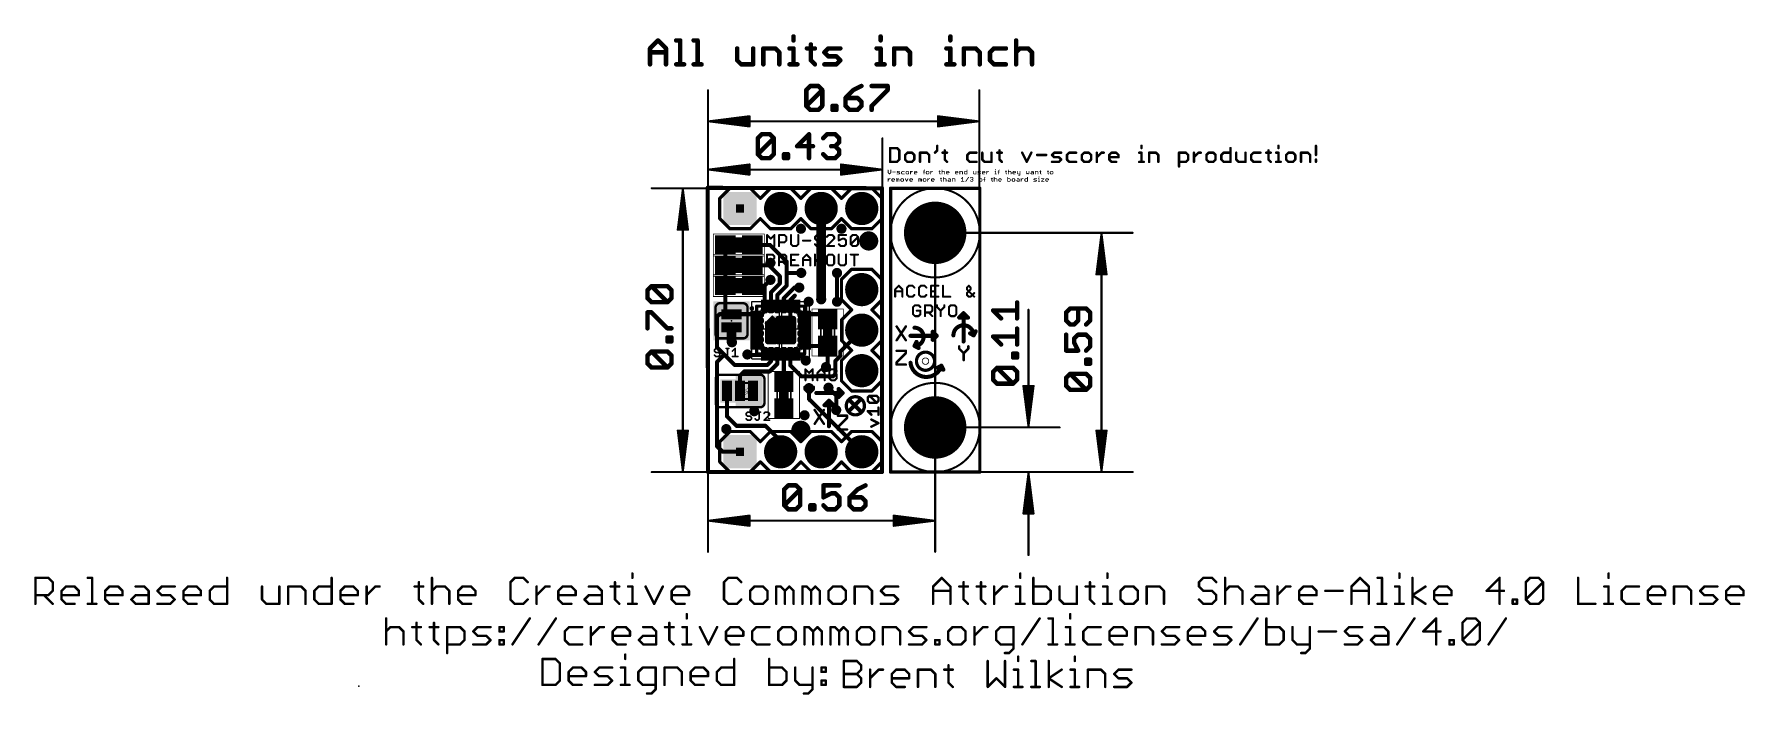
# Model space of a CAD drawing. Extents: x -42 to 65, y -14 to 27.
import ezdxf

# ---------------------------------------------------------------- set-up
doc = ezdxf.new("R2010")
doc.units = 0
for name, color, linetype in [('1', 12, 'CONTINUOUS'), ('17', 110, 'CONTINUOUS'), ('18', 110, 'CONTINUOUS'), ('20', 53, 'CONTINUOUS'), ('21', 253, 'CONTINUOUS'), ('23', 53, 'CONTINUOUS'), ('29', 253, 'CONTINUOUS'), ('31', 253, 'CONTINUOUS'), ('35', 253, 'CONTINUOUS'), ('39', 12, 'CONTINUOUS'), ('41', 12, 'CONTINUOUS'), ('47', 253, 'CONTINUOUS'), ('49', 253, 'CONTINUOUS'), ('51', 253, 'CONTINUOUS')]:
    doc.layers.add(name, color=color, linetype=linetype)

# ---------------------------------------------------------------- blocks, each defined once
blk = doc.blocks.new('RECT')
blk.add_solid([(-0.5, -0.5), (0.5, -0.5), (-0.5, 0.5), (0.5, 0.5)])
blk = doc.blocks.new('PIE')
at = {"const_width": 0.5}
blk.add_lwpolyline([(0, -0.25, 1), (0, 0.25, 1), (0, -0.25)], format="xyb", dxfattribs=at)
blk = doc.blocks.new('SQUAREP')
blk.add_solid([(-0.5, -0.5), (0.5, -0.5), (-0.5, 0.5), (0.5, 0.5)])
blk = doc.blocks.new('ROUNDP')
at = {"const_width": 0.5}
blk.add_lwpolyline([(0, -0.25, 1), (0, 0.25, 1), (0, -0.25)], format="xyb", dxfattribs=at)
blk = doc.blocks.new('RECT96000X192000R50')
at = {"const_width": 0.15}
blk.add_lwpolyline([(0.225, -0.45), (0.225, 0.45, 0.4142), (0.15, 0.525), (-0.15, 0.525, 0.4142), (-0.225, 0.45), (-0.225, -0.45, 0.4142), (-0.15, -0.525), (0.15, -0.525, 0.4142)], format="xyb", close=True, dxfattribs=at)
blk.add_solid([(-0.1754, -0.4754), (0.1754, -0.4754), (-0.1754, 0.4754), (0.1754, 0.4754)])
blk = doc.blocks.new('RECT128512X224512R50')
at = {"const_width": 0.2008}
blk.add_lwpolyline([(0.3012, -0.5008), (0.3012, 0.5008, 0.4142), (0.2008, 0.6012), (-0.2008, 0.6012, 0.4142), (-0.3012, 0.5008), (-0.3012, -0.5008, 0.4142), (-0.2008, -0.6012), (0.2008, -0.6012, 0.4142)], format="xyb", close=True, dxfattribs=at)
blk.add_solid([(-0.2262, -0.5262), (0.2262, -0.5262), (-0.2262, 0.5262), (0.2262, 0.5262)])
blk = doc.blocks.new('RECT40000X48000R75')
at = {"const_width": 0.0938}
blk.add_lwpolyline([(0.0781, -0.0563), (0.0781, 0.0563, 0.4142), (0.0313, 0.1031), (-0.0313, 0.1031, 0.4142), (-0.0781, 0.0563), (-0.0781, -0.0563, 0.4142), (-0.0313, -0.1031), (0.0313, -0.1031, 0.4142)], format="xyb", close=True, dxfattribs=at)
blk.add_solid([(-0.0547, -0.0797), (0.0547, -0.0797), (-0.0547, 0.0797), (0.0547, 0.0797)])
blk = doc.blocks.new('RECT72512X80512R75')
at = {"const_width": 0.17}
blk.add_lwpolyline([(0.1416, -0.0816), (0.1416, 0.0816, 0.4142), (0.0566, 0.1666), (-0.0566, 0.1666, 0.4142), (-0.1416, 0.0816), (-0.1416, -0.0816, 0.4142), (-0.0566, -0.1666), (0.0566, -0.1666, 0.4142)], format="xyb", close=True, dxfattribs=at)
blk.add_solid([(-0.082, -0.1071), (0.082, -0.1071), (-0.082, 0.1071), (0.082, 0.1071)])
blk = doc.blocks.new('RECT176000X254400R28')
at = {"const_width": 0.154}
blk.add_lwpolyline([(0.473, -0.641), (0.473, 0.641, 0.4142), (0.396, 0.718), (-0.396, 0.718, 0.4142), (-0.473, 0.641), (-0.473, -0.641, 0.4142), (-0.396, -0.718), (0.396, -0.718, 0.4142)], format="xyb", close=True, dxfattribs=at)
blk.add_solid([(-0.4214, -0.6664), (0.4214, -0.6664), (-0.4214, 0.6664), (0.4214, 0.6664)])
blk = doc.blocks.new('RECT208512X286912R28')
at = {"const_width": 0.1824}
blk.add_lwpolyline([(0.5604, -0.7142), (0.5604, 0.7142, 0.4142), (0.4692, 0.8054), (-0.4692, 0.8054, 0.4142), (-0.5604, 0.7142), (-0.5604, -0.7142, 0.4142), (-0.4692, -0.8054), (0.4692, -0.8054, 0.4142)], format="xyb", close=True, dxfattribs=at)
blk.add_solid([(-0.4946, -0.7396), (0.4946, -0.7396), (-0.4946, 0.7396), (0.4946, 0.7396)])
blk = doc.blocks.new('ROUNDV')
at = {"const_width": 0.5}
blk.add_lwpolyline([(0, -0.25, 1), (0, 0.25, 1), (0, -0.25)], format="xyb", dxfattribs=at)

msp = doc.modelspace()

# ---------------------------------------------------------------- linework, layer by layer
at = {"layer": '1'}
for points, const_width in [([(-0.0254, 17.8054), (10.8966, 17.78)], 0.254), ([(0, 0), (-0.0254, 17.8054)], 0.254), ([(10.8966, 17.78), (10.8966, 0)], 0.254), ([(7.0866, 16.51), (7.0866, 10.8204)], 0.6096), ([(1.0804, 12.954), (1.0804, 14.224)], 0.254), ([(3.8862, 14.224), (2.7804, 14.224)], 0.254), ([(4.9276, 13.1826), (3.8862, 14.224)], 0.254), ([(1.0804, 11.684), (1.0804, 12.954)], 0.254), ([(3.81, 12.954), (2.7804, 12.954)], 0.254), ([(2.7804, 12.954), (3.7592, 12.954)], 0.254), ([(3.7592, 12.954), (3.9116, 13.1064)], 0.254), ([(4.4958, 12.2682), (3.81, 12.954)], 0.254), ([(4.9276, 12.4773), (4.9276, 13.1826)], 0.254), ([(1.0804, 9.89), (1.0804, 11.684)], 0.254), ([(3.4544, 11.684), (2.7804, 11.684)], 0.254), ([(3.5466, 11.5918), (3.4544, 11.684)], 0.254), ([(3.4544, 11.684), (3.556, 11.684)], 0.254), ([(3.556, 11.684), (3.9116, 12.0396)], 0.254), ([(3.9466, 11.2618), (4.4958, 11.811)], 0.254), ([(4.3466, 11.103), (4.9276, 11.684)], 0.254), ([(4.4958, 11.811), (4.4958, 12.2682)], 0.254), ([(4.9276, 11.684), (4.9276, 12.4773)], 0.254), ([(4.9276, 12.4773), (5.8361, 12.4773)], 0.254), ([(8.0772, 10.668), (8.0772, 12.4714)], 0.254), ([(3.5466, 10.44), (3.5466, 11.5918)], 0.254), ([(3.9466, 10.44), (3.9466, 11.2618)], 0.254), ([(4.3466, 10.44), (4.3466, 11.103)], 0.254), ([(4.7466, 10.8934), (5.4102, 11.557)], 0.254), ([(4.7466, 10.44), (4.7466, 10.8934)], 0.254), ([(5.1466, 10.76), (5.4356, 11.049)], 0.254), ([(5.1466, 10.44), (5.1466, 10.76)], 0.1778), ([(5.4102, 11.557), (5.715, 11.557)], 0.254), ([(0.7206, 9.89), (0.5588, 9.7282)], 0.254), ([(0.5588, 9.7282), (0.5588, 7.8232)], 0.254), ([(2.9966, 9.89), (0.7206, 9.89)], 0.254), ([(1.4771, 9.89), (1.0804, 9.89)], 0.254), ([(1.4771, 9.89), (1.4732, 9.8861)], 0.254), ([(2.9966, 9.89), (1.4771, 9.89)], 0.254), ([(5.1466, 10.44), (5.1466, 9.49)], 0.254), ([(6.0966, 10.3118), (6.096, 10.3124)], 0.254), ([(6.0966, 9.89), (6.0966, 10.3118)], 0.254), ([(6.0966, 9.89), (7.493, 9.89)], 0.254), ([(7.493, 9.89), (7.493, 9.5876)], 0.254), ([(1.4732, 9.0623), (1.4732, 8.1534)], 0.6096), ([(4.1656, 8.89), (4.5466, 8.89)], 0.254), ([(5.1466, 9.49), (4.5466, 8.89)], 0.254), ([(8.2804, 7.5438), (9.6266, 8.89)], 0.254), ([(0.5588, 7.8232), (1.0287, 7.3533)], 0.254), ([(1.4732, 8.1534), (1.4986, 8.128)], 0.6096), ([(6.0966, 7.89), (7.4906, 7.89)], 0.254), ([(7.4906, 7.89), (7.493, 7.8876)], 0.254), ([(7.493, 7.8876), (7.493, 6.6802)], 0.254), ([(8.2804, 7.5438), (8.2804, 7.2644)], 0.254), ([(0.5588, 6.8834), (1.0287, 7.3533)], 0.254), ([(0.5588, 1.6256), (0.5588, 6.8834)], 0.254), ([(1.0287, 7.3533), (1.6764, 6.7056)], 0.254), ([(1.6764, 6.7056), (3.7084, 6.7056)], 0.254), ([(2.4898, 7.34), (2.4638, 7.366)], 0.254), ([(3.5466, 7.34), (2.4898, 7.34)], 0.254), ([(3.7084, 6.7056), (3.9466, 6.9438)], 0.254), ([(4.3466, 6.785), (3.8608, 6.2992)], 0.254), ([(3.9466, 6.9438), (3.9466, 7.34)], 0.254), ([(4.3466, 7.34), (4.3466, 6.785)], 0.254), ([(4.7466, 7.34), (4.7466, 5.6792)], 0.254), ([(5.1466, 7.34), (5.1466, 6.6898)], 0.254), ([(5.1466, 6.6898), (5.842, 5.9944)], 0.254), ([(5.5466, 7.34), (5.7664, 7.34)], 0.254), ([(5.7664, 7.34), (6.1214, 6.985)], 0.254), ([(7.493, 6.6802), (7.3914, 6.5786)], 0.254), ([(8.2804, 7.2644), (7.9756, 6.9596)], 0.254), ([(7.9756, 6.9596), (7.9756, 6.1468)], 0.254), ([(2.2606, 6.2992), (2.0066, 6.0452)], 0.254), ([(2.0066, 6.0452), (2.0066, 5.08)], 0.254), ([(3.8608, 6.2992), (2.2606, 6.2992)], 0.254), ([(4.7466, 5.6792), (4.7498, 5.676)], 0.254), ([(5.842, 5.9944), (7.8232, 5.9944)], 0.254), ([(6.3246, 5.2578), (6.3246, 4.572)], 0.254), ([(8.0264, 4.8006), (7.5438, 5.2832)], 0.254), ([(7.8232, 5.9944), (7.9756, 6.1468)], 0.254), ([(1.1938, 5.08), (1.1938, 3.4798)], 0.254), ([(6.3246, 4.572), (9.6266, 1.27)], 0.254), ([(8.0264, 3.8862), (8.0264, 4.8006)], 0.254), ([(10.007, 4.6721), (10.1172, 4.7823)], 0.1524), ([(10.007, 4.4518), (10.007, 4.6721)], 0.1524), ([(10.1172, 4.3416), (10.007, 4.4518)], 0.1524), ([(10.1172, 4.7823), (10.5578, 4.7823)], 0.1524), ([(10.5578, 4.3416), (10.1172, 4.7823)], 0.1524), ([(10.5578, 4.3416), (10.1172, 4.3416)], 0.1524), ([(10.5578, 4.7823), (10.668, 4.6721)], 0.1524), ([(10.668, 4.4518), (10.5578, 4.3416)], 0.1524), ([(10.668, 4.6721), (10.668, 4.4518)], 0.1524), ([(1.1938, 3.4798), (1.778, 2.8956)], 0.254), ([(10.2274, 3.5932), (10.007, 3.8135)], 0.1524), ([(10.007, 3.8135), (10.668, 3.8135)], 0.1524), ([(10.668, 3.0651), (10.2274, 3.2854)], 0.1524), ([(10.668, 3.5932), (10.668, 4.0339)], 0.1524), ([(1.778, 2.8956), (3.6068, 2.8956)], 0.254), ([(3.6068, 2.8956), (4.5466, 1.9558)], 0.254), ([(10.2274, 2.8448), (10.668, 3.0651)], 0.1524), ([(0.9144, 1.27), (0.5588, 1.6256)], 0.254), ([(2.0066, 1.27), (0.9144, 1.27)], 0.254), ([(4.5466, 1.9558), (4.5466, 1.27)], 0.254), ([(10.8966, 0), (0, 0)], 0.254)]:
    msp.add_lwpolyline(points, dxfattribs=dict(at, const_width=const_width))
for points, const_width in [([(-0.0253, 17.8689, 1), (-0.0255, 17.7419)], 0.127), ([(0.0381, 17.8055, 1), (-0.0889, 17.8053)], 0.127), ([(10.9601, 17.78, 1), (10.8331, 17.78)], 0.127), ([(10.8965, 17.7165, 1), (10.8967, 17.8435)], 0.127), ([(7.239, 16.51, 1), (6.9342, 16.51)], 0.3048), ([(1.1439, 14.224, 1), (1.0169, 14.224)], 0.127), ([(2.7804, 14.2875, 1), (2.7804, 14.1605)], 0.127), ([(3.9311, 14.2689, 1), (3.8413, 14.1791)], 0.127), ([(3.8862, 14.1605, 1), (3.8862, 14.2875)], 0.127), ([(1.1439, 12.954, 1), (1.0169, 12.954)], 0.127), ([(1.0169, 12.954, 1), (1.1439, 12.954)], 0.127), ([(2.7804, 13.0175, 1), (2.7804, 12.8905)], 0.127), ([(2.7804, 13.0175, 1), (2.7804, 12.8905)], 0.127), ([(3.7143, 12.9989, 1), (3.8041, 12.9091)], 0.127), ([(3.8549, 12.9989, 1), (3.7651, 12.9091)], 0.127), ([(3.7592, 12.8905, 1), (3.7592, 13.0175)], 0.127), ([(3.81, 12.8905, 1), (3.81, 13.0175)], 0.127), ([(3.9565, 13.0615, 1), (3.8667, 13.1513)], 0.127), ([(4.9911, 13.1826, 1), (4.8641, 13.1826)], 0.127), ([(4.8827, 13.1377, 1), (4.9725, 13.2275)], 0.127), ([(1.1439, 11.684, 1), (1.0169, 11.684)], 0.127), ([(2.7804, 11.7475, 1), (2.7804, 11.6205)], 0.127), ([(3.4993, 11.7289, 1), (3.4095, 11.6391)], 0.127), ([(3.4544, 11.7475, 1), (3.4544, 11.6205)], 0.127), ([(3.4544, 11.6205, 1), (3.4544, 11.7475)], 0.127), ([(3.5111, 11.7289, 1), (3.6009, 11.6391)], 0.127), ([(3.556, 11.6205, 1), (3.556, 11.7475)], 0.127), ([(3.9565, 11.9947, 1), (3.8667, 12.0845)], 0.127), ([(4.5593, 12.2682, 1), (4.4323, 12.2682)], 0.127), ([(4.4323, 11.811, 1), (4.5593, 11.811)], 0.127), ([(4.4509, 12.2233, 1), (4.5407, 12.3131)], 0.127), ([(4.5407, 11.7661, 1), (4.4509, 11.8559)], 0.127), ([(4.9911, 12.4773, 1), (4.8641, 12.4773)], 0.127), ([(4.9276, 12.5408, 1), (4.9276, 12.4138)], 0.127), ([(4.8641, 12.4773, 1), (4.9911, 12.4773)], 0.127), ([(4.9725, 11.6391, 1), (4.8827, 11.7289)], 0.127), ([(5.8361, 12.4138, 1), (5.8361, 12.5408)], 0.127), ([(8.1407, 12.4714, 1), (8.0137, 12.4714)], 0.127), ([(1.0169, 11.684, 1), (1.1439, 11.684)], 0.127), ([(3.6101, 11.5918, 1), (3.4831, 11.5918)], 0.127), ([(3.5017, 11.5469, 1), (3.5915, 11.6367)], 0.127), ([(4.0101, 11.2618, 1), (3.8831, 11.2618)], 0.127), ([(3.9017, 11.3067, 1), (3.9915, 11.2169)], 0.127), ([(4.4101, 11.103, 1), (4.2831, 11.103)], 0.127), ([(4.3017, 11.1479, 1), (4.3915, 11.0581)], 0.127), ([(4.8101, 10.8934, 1), (4.6831, 10.8934)], 0.127), ([(4.7017, 10.9383, 1), (4.7915, 10.8485)], 0.127), ([(4.8641, 11.684, 1), (4.9911, 11.684)], 0.127), ([(5.1017, 10.8049, 1), (5.1915, 10.7151)], 0.127), ([(5.1911, 10.76, 1), (5.1021, 10.76)], 0.0889), ([(5.4102, 11.6205, 1), (5.4102, 11.4935)], 0.127), ([(5.4551, 11.5121, 1), (5.3653, 11.6019)], 0.127), ([(5.4805, 11.0041, 1), (5.3907, 11.0939)], 0.127), ([(5.715, 11.4935, 1), (5.715, 11.6205)], 0.127), ([(6.9342, 10.8204, 1), (7.239, 10.8204)], 0.3048), ([(8.0137, 10.668, 1), (8.1407, 10.668)], 0.127), ([(0.6223, 9.7282, 1), (0.4953, 9.7282)], 0.127), ([(0.5139, 9.7731, 1), (0.6037, 9.6833)], 0.127), ([(0.7206, 9.9535, 1), (0.7206, 9.8265)], 0.127), ([(0.7655, 9.8451, 1), (0.6757, 9.9349)], 0.127), ([(1.0804, 9.9535, 1), (1.0804, 9.8265)], 0.127), ([(1.0169, 9.89, 1), (1.1439, 9.89)], 0.127), ([(1.4283, 9.931, 1), (1.5181, 9.8412)], 0.127), ([(1.4771, 9.9535, 1), (1.4771, 9.8265)], 0.127), ([(1.522, 9.8451, 1), (1.4322, 9.9349)], 0.127), ([(1.4771, 9.8265, 1), (1.4771, 9.9535)], 0.127), ([(2.9966, 9.8265, 1), (2.9966, 9.9535)], 0.127), ([(2.9966, 9.8265, 1), (2.9966, 9.9535)], 0.127), ([(3.4831, 10.44, 1), (3.6101, 10.44)], 0.127), ([(3.8831, 10.44, 1), (4.0101, 10.44)], 0.127), ([(4.2831, 10.44, 1), (4.4101, 10.44)], 0.127), ([(4.6831, 10.44, 1), (4.8101, 10.44)], 0.127), ([(5.2101, 10.44, 1), (5.0831, 10.44)], 0.127), ([(5.1021, 10.44, 1), (5.1911, 10.44)], 0.0889), ([(6.1409, 10.3573, 1), (6.0511, 10.2675)], 0.127), ([(6.1601, 10.3118, 1), (6.0331, 10.3118)], 0.127), ([(6.0966, 9.9535, 1), (6.0966, 9.8265)], 0.127), ([(6.0331, 9.89, 1), (6.1601, 9.89)], 0.127), ([(6.0517, 10.2669, 1), (6.1415, 10.3567)], 0.127), ([(7.5565, 9.89, 1), (7.4295, 9.89)], 0.127), ([(7.4295, 9.5876, 1), (7.5565, 9.5876)], 0.127), ([(7.493, 9.8265, 1), (7.493, 9.9535)], 0.127), ([(1.6256, 9.0623, 1), (1.3208, 9.0623)], 0.3048), ([(4.1656, 8.9535, 1), (4.1656, 8.8265)], 0.127), ([(4.5017, 8.9349, 1), (4.5915, 8.8451)], 0.127), ([(4.5466, 8.8265, 1), (4.5466, 8.9535)], 0.127), ([(5.0831, 9.49, 1), (5.2101, 9.49)], 0.127), ([(5.1915, 9.4451, 1), (5.1017, 9.5349)], 0.127), ([(9.6715, 8.8451, 1), (9.5817, 8.9349)], 0.127), ([(0.6037, 7.8681, 1), (0.5139, 7.7783)], 0.127), ([(0.4953, 7.8232, 1), (0.6223, 7.8232)], 0.127), ([(1.581, 8.2612, 1), (1.3654, 8.0456)], 0.3048), ([(1.3208, 8.1534, 1), (1.6256, 8.1534)], 0.3048), ([(1.3908, 8.0202, 1), (1.6064, 8.2358)], 0.3048), ([(6.0966, 7.9535, 1), (6.0966, 7.8265)], 0.127), ([(7.5355, 7.9349, 1), (7.4457, 7.8451)], 0.127), ([(7.5565, 7.8876, 1), (7.4295, 7.8876)], 0.127), ([(7.4481, 7.8427, 1), (7.5379, 7.9325)], 0.127), ([(7.4906, 7.8265, 1), (7.4906, 7.9535)], 0.127), ([(8.3439, 7.5438, 1), (8.2169, 7.5438)], 0.127), ([(8.2355, 7.5887, 1), (8.3253, 7.4989)], 0.127), ([(0.6223, 6.8834, 1), (0.4953, 6.8834)], 0.127), ([(0.5139, 6.9283, 1), (0.6037, 6.8385)], 0.127), ([(1.0736, 7.3982, 1), (0.9838, 7.3084)], 0.127), ([(1.0736, 7.3084, 1), (0.9838, 7.3982)], 0.127), ([(0.9838, 7.3084, 1), (1.0736, 7.3982)], 0.127), ([(1.6764, 6.7691, 1), (1.6764, 6.6421)], 0.127), ([(1.6315, 6.6607, 1), (1.7213, 6.7505)], 0.127), ([(2.5087, 7.4109, 1), (2.4189, 7.3211)], 0.127), ([(2.4898, 7.4035, 1), (2.4898, 7.2765)], 0.127), ([(2.4449, 7.2951, 1), (2.5347, 7.3849)], 0.127), ([(3.5466, 7.2765, 1), (3.5466, 7.4035)], 0.127), ([(3.6635, 6.7505, 1), (3.7533, 6.6607)], 0.127), ([(3.7084, 6.6421, 1), (3.7084, 6.7691)], 0.127), ([(4.0101, 7.34, 1), (3.8831, 7.34)], 0.127), ([(3.8831, 6.9438, 1), (4.0101, 6.9438)], 0.127), ([(3.9915, 6.8989, 1), (3.9017, 6.9887)], 0.127), ([(4.4101, 7.34, 1), (4.2831, 7.34)], 0.127), ([(4.2831, 6.785, 1), (4.4101, 6.785)], 0.127), ([(4.3915, 6.7401, 1), (4.3017, 6.8299)], 0.127), ([(4.8101, 7.34, 1), (4.6831, 7.34)], 0.127), ([(5.2101, 7.34, 1), (5.0831, 7.34)], 0.127), ([(5.1915, 6.7347, 1), (5.1017, 6.6449)], 0.127), ([(5.0831, 6.6898, 1), (5.2101, 6.6898)], 0.127), ([(5.5466, 7.4035, 1), (5.5466, 7.2765)], 0.127), ([(5.8113, 7.3849, 1), (5.7215, 7.2951)], 0.127), ([(5.7664, 7.2765, 1), (5.7664, 7.4035)], 0.127), ([(6.0765, 6.9401, 1), (6.1663, 7.0299)], 0.127), ([(7.3465, 6.6235, 1), (7.4363, 6.5337)], 0.127), ([(7.4295, 6.6802, 1), (7.5565, 6.6802)], 0.127), ([(7.5379, 6.6353, 1), (7.4481, 6.7251)], 0.127), ([(8.0391, 6.9596, 1), (7.9121, 6.9596)], 0.127), ([(7.9307, 7.0045, 1), (8.0205, 6.9147)], 0.127), ([(8.2169, 7.2644, 1), (8.3439, 7.2644)], 0.127), ([(8.3253, 7.2195, 1), (8.2355, 7.3093)], 0.127), ([(2.0701, 6.0452, 1), (1.9431, 6.0452)], 0.127), ([(1.9617, 6.0901, 1), (2.0515, 6.0003)], 0.127), ([(2.2606, 6.3627, 1), (2.2606, 6.2357)], 0.127), ([(2.3055, 6.2543, 1), (2.2157, 6.3441)], 0.127), ([(3.8159, 6.3441, 1), (3.9057, 6.2543)], 0.127), ([(3.8608, 6.2357, 1), (3.8608, 6.3627)], 0.127), ([(4.7915, 5.7241, 1), (4.7017, 5.6343)], 0.127), ([(4.6831, 5.6792, 1), (4.8101, 5.6792)], 0.127), ([(4.7049, 5.6311, 1), (4.7947, 5.7209)], 0.127), ([(5.842, 6.0579, 1), (5.842, 5.9309)], 0.127), ([(5.7971, 5.9495, 1), (5.8869, 6.0393)], 0.127), ([(6.3881, 5.2578, 1), (6.2611, 5.2578)], 0.127), ([(7.5887, 5.3281, 1), (7.4989, 5.2383)], 0.127), ([(7.7783, 6.0393, 1), (7.8681, 5.9495)], 0.127), ([(7.8232, 5.9309, 1), (7.8232, 6.0579)], 0.127), ([(7.9121, 6.1468, 1), (8.0391, 6.1468)], 0.127), ([(8.0205, 6.1019, 1), (7.9307, 6.1917)], 0.127), ([(1.2573, 5.08, 1), (1.1303, 5.08)], 0.127), ([(1.9431, 5.08, 1), (2.0701, 5.08)], 0.127), ([(6.3695, 4.6169, 1), (6.2797, 4.5271)], 0.127), ([(6.2611, 4.572, 1), (6.3881, 4.572)], 0.127), ([(8.0899, 4.8006, 1), (7.9629, 4.8006)], 0.127), ([(7.9815, 4.7557, 1), (8.0713, 4.8455)], 0.127), ([(10.0451, 4.6721, 1), (9.9689, 4.6721)], 0.0762), ([(9.9801, 4.6991, 1), (10.034, 4.6452)], 0.0762), ([(10.034, 4.4787, 1), (9.9801, 4.4248)], 0.0762), ([(9.9689, 4.4518, 1), (10.0451, 4.4518)], 0.0762), ([(10.1172, 4.8204, 1), (10.1172, 4.7442)], 0.0762), ([(10.1441, 4.8092, 1), (10.0903, 4.7553)], 0.0762), ([(10.1172, 4.3797, 1), (10.1172, 4.3035)], 0.0762), ([(10.1441, 4.7553, 1), (10.0903, 4.8092)], 0.0762), ([(10.0903, 4.3147, 1), (10.1441, 4.3686)], 0.0762), ([(10.5848, 4.8092, 1), (10.5309, 4.7553)], 0.0762), ([(10.5309, 4.3686, 1), (10.5848, 4.3147)], 0.0762), ([(10.5309, 4.3147, 1), (10.5848, 4.3686)], 0.0762), ([(10.5578, 4.7442, 1), (10.5578, 4.8204)], 0.0762), ([(10.5578, 4.3035, 1), (10.5578, 4.3797)], 0.0762), ([(10.7061, 4.6721, 1), (10.6299, 4.6721)], 0.0762), ([(10.6299, 4.4518, 1), (10.7061, 4.4518)], 0.0762), ([(10.6411, 4.6452, 1), (10.6949, 4.6991)], 0.0762), ([(10.6949, 4.4248, 1), (10.6411, 4.4787)], 0.0762), ([(1.2387, 3.5247, 1), (1.1489, 3.4349)], 0.127), ([(1.1303, 3.4798, 1), (1.2573, 3.4798)], 0.127), ([(7.9629, 3.8862, 1), (8.0899, 3.8862)], 0.127), ([(10.034, 3.8405, 1), (9.9801, 3.7866)], 0.0762), ([(10.007, 3.8516, 1), (10.007, 3.7754)], 0.0762), ([(10.2444, 3.3195, 1), (10.2103, 3.2514)], 0.0762), ([(10.2004, 3.5663, 1), (10.2543, 3.6202)], 0.0762), ([(10.7061, 4.0339, 1), (10.6299, 4.0339)], 0.0762), ([(10.6299, 3.5932, 1), (10.7061, 3.5932)], 0.0762), ([(10.668, 3.7754, 1), (10.668, 3.8516)], 0.0762), ([(1.778, 2.9591, 1), (1.778, 2.8321)], 0.127), ([(1.7331, 2.8507, 1), (1.8229, 2.9405)], 0.127), ([(3.6517, 2.9405, 1), (3.5619, 2.8507)], 0.127), ([(3.6068, 2.8321, 1), (3.6068, 2.9591)], 0.127), ([(10.2103, 2.8789, 1), (10.2444, 2.8107)], 0.0762), ([(10.685, 3.031, 1), (10.651, 3.0992)], 0.0762), ([(10.651, 3.031, 1), (10.685, 3.0992)], 0.0762), ([(0.6037, 1.6705, 1), (0.5139, 1.5807)], 0.127), ([(0.4953, 1.6256, 1), (0.6223, 1.6256)], 0.127), ([(0.9144, 1.3335, 1), (0.9144, 1.2065)], 0.127), ([(0.8695, 1.2251, 1), (0.9593, 1.3149)], 0.127), ([(2.0066, 1.2065, 1), (2.0066, 1.3335)], 0.127), ([(4.6101, 1.9558, 1), (4.4831, 1.9558)], 0.127), ([(4.4831, 1.27, 1), (4.6101, 1.27)], 0.127), ([(4.5017, 1.9109, 1), (4.5915, 2.0007)], 0.127), ([(9.5817, 1.2251, 1), (9.6715, 1.3149)], 0.127), ([(0, 0.0635, 1), (0, -0.0635)], 0.127), ([(-0.0635, -0.0001, 1), (0.0635, 0.0001)], 0.127), ([(10.8331, 0, 1), (10.9601, 0)], 0.127), ([(10.8966, -0.0635, 1), (10.8966, 0.0635)], 0.127)]:
    msp.add_lwpolyline(points, format="xyb", dxfattribs=dict(at, const_width=const_width))
at = {"layer": '20', "const_width": 0.2032}
for points in [[(10.922, 17.78), (0, 17.78)], [(0, 17.78), (0, 0)], [(10.922, 0), (10.922, 17.78)], [(11.43, 0), (11.43, 17.78)], [(17.018, 17.78), (11.43, 17.78)], [(17.018, 0), (17.018, 17.78)], [(0, 0), (10.922, 0)], [(17.018, 0), (11.43, 0)]]:
    msp.add_lwpolyline(points, dxfattribs=at)
at = {"layer": '20', "const_width": 0.1016}
for points in [[(0, 17.8308, 1), (0, 17.7292)], [(0.0508, 17.78, 1), (-0.0508, 17.78)], [(10.9728, 17.78, 1), (10.8712, 17.78)], [(10.922, 17.7292, 1), (10.922, 17.8308)], [(11.4808, 17.78, 1), (11.3792, 17.78)], [(11.43, 17.8308, 1), (11.43, 17.7292)], [(17.0688, 17.78, 1), (16.9672, 17.78)], [(17.018, 17.7292, 1), (17.018, 17.8308)], [(0, 0.0508, 1), (0, -0.0508)], [(-0.0508, 0, 1), (0.0508, 0)], [(10.8712, 0, 1), (10.9728, 0)], [(10.922, -0.0508, 1), (10.922, 0.0508)], [(11.43, 0.0508, 1), (11.43, -0.0508)], [(11.3792, 0, 1), (11.4808, 0)], [(16.9672, 0, 1), (17.0688, 0)], [(17.018, -0.0508, 1), (17.018, 0.0508)]]:
    msp.add_lwpolyline(points, format="xyb", dxfattribs=at)
at = {"layer": '20'}
for centre in [(14.224, 14.986), (14.224, 2.794)]:
    msp.add_circle(centre, 1.651, dxfattribs=at)
at = {"layer": '21'}
for points, const_width in [([(1.3716, 17.78), (0.7366, 17.145)], 0.2032), ([(0.7366, 17.145), (0.7366, 15.875)], 0.2032), ([(1.3716, 17.78), (2.6416, 17.78)], 0.2032), ([(2.6416, 17.78), (3.2766, 17.145)], 0.2032), ([(3.2766, 17.145), (3.9116, 17.78)], 0.2032), ([(3.9116, 17.78), (5.1816, 17.78)], 0.2032), ([(5.1816, 17.78), (5.8166, 17.145)], 0.2032), ([(5.8166, 17.145), (6.4516, 17.78)], 0.2032), ([(6.4516, 17.78), (7.7216, 17.78)], 0.2032), ([(7.7216, 17.78), (8.3566, 17.145)], 0.2032), ([(8.9916, 17.78), (8.3566, 17.145)], 0.2032), ([(8.9916, 17.78), (10.2616, 17.78)], 0.2032), ([(10.2616, 17.78), (10.8966, 17.145)], 0.2032), ([(10.8966, 17.145), (10.8966, 15.875)], 0.2032), ([(0.7366, 15.875), (1.3716, 15.24)], 0.2032), ([(2.6416, 15.24), (1.3716, 15.24)], 0.2032), ([(3.2766, 15.875), (2.6416, 15.24)], 0.2032), ([(3.9116, 15.24), (3.2766, 15.875)], 0.2032), ([(5.1816, 15.24), (3.9116, 15.24)], 0.2032), ([(5.8166, 15.875), (5.1816, 15.24)], 0.2032), ([(6.4516, 15.24), (5.8166, 15.875)], 0.2032), ([(7.7216, 15.24), (6.4516, 15.24)], 0.2032), ([(8.3566, 15.875), (7.7216, 15.24)], 0.2032), ([(8.3566, 15.875), (8.9916, 15.24)], 0.2032), ([(10.2616, 15.24), (8.9916, 15.24)], 0.2032), ([(10.8966, 15.875), (10.2616, 15.24)], 0.2032), ([(3.6992, 14.1605), (3.6992, 14.8469)], 0.127), ([(3.6992, 14.8469), (3.928, 14.6181)], 0.127), ([(3.928, 14.6181), (4.1568, 14.8469)], 0.127), ([(4.1568, 14.8469), (4.1568, 14.1605)], 0.127), ([(4.4477, 14.1605), (4.4477, 14.8469)], 0.127), ([(4.4477, 14.8469), (4.7908, 14.8469)], 0.127), ([(4.7908, 14.3893), (4.4477, 14.3893)], 0.127), ([(4.7908, 14.8469), (4.9052, 14.7325)], 0.127), ([(4.9052, 14.5037), (4.7908, 14.3893)], 0.127), ([(4.9052, 14.7325), (4.9052, 14.5037)], 0.127), ([(5.1961, 14.8469), (5.1961, 14.2749)], 0.127), ([(5.1961, 14.2749), (5.3105, 14.1605)], 0.127), ([(5.3105, 14.1605), (5.5393, 14.1605)], 0.127), ([(5.5393, 14.1605), (5.6537, 14.2749)], 0.127), ([(5.6537, 14.2749), (5.6537, 14.8469)], 0.127), ([(5.9445, 14.5037), (6.4021, 14.5037)], 0.127), ([(6.8073, 14.8469), (6.6929, 14.7325)], 0.127), ([(6.6929, 14.7325), (6.6929, 14.6181)], 0.127), ([(6.6929, 14.6181), (6.8073, 14.5037)], 0.127), ([(6.6929, 14.2749), (6.8073, 14.1605)], 0.127), ([(7.0361, 14.8469), (6.8073, 14.8469)], 0.127), ([(6.8073, 14.5037), (7.1505, 14.5037)], 0.127), ([(6.8073, 14.1605), (7.0361, 14.1605)], 0.127), ([(7.1505, 14.7325), (7.0361, 14.8469)], 0.127), ([(7.0361, 14.1605), (7.1505, 14.2749)], 0.127), ([(7.1505, 14.2749), (7.1505, 14.7325)], 0.127), ([(7.5557, 14.8469), (7.4413, 14.7325)], 0.127), ([(7.4413, 14.1605), (7.8989, 14.6181)], 0.127), ([(7.8989, 14.1605), (7.4413, 14.1605)], 0.127), ([(7.7845, 14.8469), (7.5557, 14.8469)], 0.127), ([(7.8989, 14.7325), (7.7845, 14.8469)], 0.127), ([(7.8989, 14.6181), (7.8989, 14.7325)], 0.127), ([(8.6473, 14.8469), (8.1897, 14.8469)], 0.127), ([(8.1897, 14.8469), (8.1897, 14.5037)], 0.127), ([(8.1897, 14.5037), (8.4185, 14.6181)], 0.127), ([(8.3041, 14.1605), (8.1897, 14.2749)], 0.127), ([(8.5329, 14.1605), (8.3041, 14.1605)], 0.127), ([(8.4185, 14.6181), (8.5329, 14.6181)], 0.127), ([(8.5329, 14.6181), (8.6473, 14.5037)], 0.127), ([(8.6473, 14.2749), (8.5329, 14.1605)], 0.127), ([(8.6473, 14.5037), (8.6473, 14.2749)], 0.127), ([(8.9381, 14.7325), (9.0525, 14.8469)], 0.127), ([(8.9381, 14.2749), (8.9381, 14.7325)], 0.127), ([(8.9381, 14.2749), (9.3957, 14.7325)], 0.127), ([(9.0525, 14.1605), (8.9381, 14.2749)], 0.127), ([(9.0525, 14.8469), (9.2813, 14.8469)], 0.127), ([(9.2813, 14.1605), (9.0525, 14.1605)], 0.127), ([(9.2813, 14.8469), (9.3957, 14.7325)], 0.127), ([(9.3957, 14.2749), (9.2813, 14.1605)], 0.127), ([(9.3957, 14.7325), (9.3957, 14.2749)], 0.127), ([(3.6992, 12.9413), (3.6992, 13.6277)], 0.127), ([(3.6992, 13.6277), (4.0424, 13.6277)], 0.127), ([(3.6992, 13.2845), (4.0424, 13.2845)], 0.127), ([(4.0424, 12.9413), (3.6992, 12.9413)], 0.127), ([(4.0424, 13.6277), (4.1568, 13.5133)], 0.127), ([(4.1568, 13.3989), (4.0424, 13.2845)], 0.127), ([(4.0424, 13.2845), (4.1568, 13.1701)], 0.127), ([(4.1568, 13.0557), (4.0424, 12.9413)], 0.127), ([(4.1568, 13.5133), (4.1568, 13.3989)], 0.127), ([(4.1568, 13.1701), (4.1568, 13.0557)], 0.127), ([(4.4477, 12.9413), (4.4477, 13.6277)], 0.127), ([(4.4477, 13.6277), (4.7908, 13.6277)], 0.127), ([(4.7908, 13.1701), (4.4477, 13.1701)], 0.127), ([(4.6764, 13.1701), (4.9052, 12.9413)], 0.127), ([(4.7908, 13.6277), (4.9052, 13.5133)], 0.127), ([(4.9052, 13.2845), (4.7908, 13.1701)], 0.127), ([(4.9052, 13.5133), (4.9052, 13.2845)], 0.127), ([(5.6537, 13.6277), (5.1961, 13.6277)], 0.127), ([(5.1961, 13.6277), (5.1961, 12.9413)], 0.127), ([(5.1961, 13.2845), (5.4249, 13.2845)], 0.127), ([(5.1961, 12.9413), (5.6537, 12.9413)], 0.127), ([(5.9445, 13.3989), (6.1733, 13.6277)], 0.127), ([(5.9445, 12.9413), (5.9445, 13.3989)], 0.127), ([(5.9445, 13.2845), (6.4021, 13.2845)], 0.127), ([(6.1733, 13.6277), (6.4021, 13.3989)], 0.127), ([(6.4021, 13.3989), (6.4021, 12.9413)], 0.127), ([(6.6929, 13.6277), (6.6929, 12.9413)], 0.127), ([(6.6929, 13.1701), (7.1505, 13.6277)], 0.127), ([(6.8073, 13.2845), (7.1505, 12.9413)], 0.127), ([(7.5557, 13.6277), (7.4413, 13.5133)], 0.127), ([(7.4413, 13.5133), (7.4413, 13.0557)], 0.127), ([(7.4413, 13.0557), (7.5557, 12.9413)], 0.127), ([(7.7845, 13.6277), (7.5557, 13.6277)], 0.127), ([(7.5557, 12.9413), (7.7845, 12.9413)], 0.127), ([(7.8989, 13.5133), (7.7845, 13.6277)], 0.127), ([(7.7845, 12.9413), (7.8989, 13.0557)], 0.127), ([(7.8989, 13.0557), (7.8989, 13.5133)], 0.127), ([(8.1897, 13.6277), (8.1897, 13.0557)], 0.127), ([(8.1897, 13.0557), (8.3041, 12.9413)], 0.127), ([(8.3041, 12.9413), (8.5329, 12.9413)], 0.127), ([(8.5329, 12.9413), (8.6473, 13.0557)], 0.127), ([(8.6473, 13.0557), (8.6473, 13.6277)], 0.127), ([(8.9381, 13.6277), (9.3957, 13.6277)], 0.127), ([(9.1669, 12.9413), (9.1669, 13.6277)], 0.127), ([(8.3566, 12.065), (8.9916, 12.7)], 0.2032), ([(8.3566, 10.795), (8.3566, 12.065)], 0.2032), ([(8.9916, 12.7), (10.2616, 12.7)], 0.2032), ([(10.2616, 12.7), (10.8966, 12.065)], 0.2032), ([(10.8966, 12.065), (10.8966, 10.795)], 0.2032), ([(8.9916, 10.16), (8.3566, 10.795)], 0.2032), ([(10.8966, 10.795), (10.2616, 10.16)], 0.2032), ([(11.7188, 11.4431), (11.9476, 11.6719)], 0.127), ([(11.7188, 10.9855), (11.7188, 11.4431)], 0.127), ([(11.7188, 11.3287), (12.1764, 11.3287)], 0.127), ([(11.9476, 11.6719), (12.1764, 11.4431)], 0.127), ([(12.1764, 11.4431), (12.1764, 10.9855)], 0.127), ([(12.5817, 11.6719), (12.4673, 11.5575)], 0.127), ([(12.4673, 11.5575), (12.4673, 11.0999)], 0.127), ([(12.4673, 11.0999), (12.5817, 10.9855)], 0.127), ([(12.8105, 11.6719), (12.5817, 11.6719)], 0.127), ([(12.5817, 10.9855), (12.8105, 10.9855)], 0.127), ([(12.9249, 11.5575), (12.8105, 11.6719)], 0.127), ([(12.8105, 10.9855), (12.9249, 11.0999)], 0.127), ([(13.3301, 11.6719), (13.2157, 11.5575)], 0.127), ([(13.2157, 11.5575), (13.2157, 11.0999)], 0.127), ([(13.2157, 11.0999), (13.3301, 10.9855)], 0.127), ([(13.5589, 11.6719), (13.3301, 11.6719)], 0.127), ([(13.3301, 10.9855), (13.5589, 10.9855)], 0.127), ([(13.6733, 11.5575), (13.5589, 11.6719)], 0.127), ([(13.5589, 10.9855), (13.6733, 11.0999)], 0.127), ([(14.4217, 11.6719), (13.9641, 11.6719)], 0.127), ([(13.9641, 11.6719), (13.9641, 10.9855)], 0.127), ([(13.9641, 11.3287), (14.1929, 11.3287)], 0.127), ([(13.9641, 10.9855), (14.4217, 10.9855)], 0.127), ([(14.7125, 11.6719), (14.7125, 10.9855)], 0.127), ([(14.7125, 10.9855), (15.1701, 10.9855)], 0.127), ([(16.3237, 11.6719), (16.2093, 11.5575)], 0.127), ([(16.2093, 11.5575), (16.2093, 11.4431)], 0.127), ([(16.2093, 11.2143), (16.4381, 11.4431)], 0.127), ([(16.2093, 11.4431), (16.6669, 10.9855)], 0.127), ([(16.2093, 11.0999), (16.2093, 11.2143)], 0.127), ([(16.3237, 10.9855), (16.2093, 11.0999)], 0.127), ([(16.4381, 11.5575), (16.3237, 11.6719)], 0.127), ([(16.4381, 10.9855), (16.3237, 10.9855)], 0.127), ([(16.4381, 11.4431), (16.4381, 11.5575)], 0.127), ([(16.6669, 11.2143), (16.4381, 10.9855)], 0.127), ([(0.4732, 8.6742), (0.4732, 10.2742)], 0.1524), ([(2.2232, 10.5742), (0.7232, 10.5742)], 0.1524), ([(2.4732, 10.2742), (2.4732, 8.6742)], 0.1524), ([(8.3566, 9.525), (8.9916, 10.16)], 0.2032), ([(10.2616, 10.16), (10.8966, 9.525)], 0.2032), ([(12.9559, 10.4527), (12.8415, 10.3383)], 0.127), ([(12.8415, 10.3383), (12.8415, 9.8807)], 0.127), ([(12.8415, 9.8807), (12.9559, 9.7663)], 0.127), ([(13.1847, 10.4527), (12.9559, 10.4527)], 0.127), ([(12.9559, 9.7663), (13.1847, 9.7663)], 0.127), ([(13.2991, 10.1095), (13.0703, 10.1095)], 0.127), ([(13.2991, 10.3383), (13.1847, 10.4527)], 0.127), ([(13.1847, 9.7663), (13.2991, 9.8807)], 0.127), ([(13.2991, 9.8807), (13.2991, 10.1095)], 0.127), ([(13.5899, 9.7663), (13.5899, 10.4527)], 0.127), ([(13.5899, 10.4527), (13.9331, 10.4527)], 0.127), ([(13.9331, 9.9951), (13.5899, 9.9951)], 0.127), ([(13.8187, 9.9951), (14.0475, 9.7663)], 0.127), ([(13.9331, 10.4527), (14.0475, 10.3383)], 0.127), ([(14.0475, 10.1095), (13.9331, 9.9951)], 0.127), ([(14.0475, 10.3383), (14.0475, 10.1095)], 0.127), ([(14.3383, 10.4527), (14.3383, 10.3383)], 0.127), ([(14.3383, 10.3383), (14.5671, 10.1095)], 0.127), ([(14.5671, 10.1095), (14.7959, 10.3383)], 0.127), ([(14.5671, 10.1095), (14.5671, 9.7663)], 0.127), ([(14.7959, 10.3383), (14.7959, 10.4527)], 0.127), ([(15.2011, 10.4527), (15.0867, 10.3383)], 0.127), ([(15.0867, 10.3383), (15.0867, 9.8807)], 0.127), ([(15.0867, 9.8807), (15.2011, 9.7663)], 0.127), ([(15.4299, 10.4527), (15.2011, 10.4527)], 0.127), ([(15.2011, 9.7663), (15.4299, 9.7663)], 0.127), ([(15.5443, 10.3383), (15.4299, 10.4527)], 0.127), ([(15.4299, 9.7663), (15.5443, 9.8807)], 0.127), ([(15.5443, 9.8807), (15.5443, 10.3383)], 0.127), ([(15.7226, 9.6774), (16.2814, 9.6774)], 0.254), ([(16.002, 9.9568), (15.748, 9.7028)], 0.254), ([(16.002, 9.9568), (16.002, 8.1788)], 0.254), ([(16.002, 9.9568), (16.256, 9.7028)], 0.254), ([(7.4651, 8.7376), (7.5209, 8.7376)], 0.381), ([(8.3566, 8.255), (8.3566, 9.525)], 0.2032), ([(10.8966, 9.525), (10.8966, 8.255)], 0.2032), ([(11.811, 9.1193), (12.3872, 8.255)], 0.1524), ([(12.3872, 9.1193), (11.811, 8.255)], 0.1524), ([(14.3256, 8.5344), (12.6746, 8.5344)], 0.254), ([(14.3256, 8.5344), (14.0716, 8.7884)], 0.254), ([(14.0716, 8.2804), (14.0716, 8.7884)], 0.254), ([(14.3256, 8.5344), (14.0716, 8.2804)], 0.254), ([(16.4084, 8.6868), (16.764, 8.8138)], 0.254), ([(16.637, 8.5598), (16.4084, 8.6868)], 0.254), ([(16.637, 8.5598), (16.764, 8.8138)], 0.254), ([(0.4911, 7.7474), (0.4064, 7.6627)], 0.1016), ([(0.4064, 7.6627), (0.4064, 7.578)], 0.1016), ([(0.4064, 7.578), (0.4911, 7.4932)], 0.1016), ([(0.6606, 7.7474), (0.4911, 7.7474)], 0.1016), ([(0.4911, 7.4932), (0.6606, 7.4932)], 0.1016), ([(0.7454, 7.6627), (0.6606, 7.7474)], 0.1016), ([(0.6606, 7.4932), (0.7454, 7.4085)], 0.1016), ([(2.2232, 8.3742), (0.7232, 8.3742)], 0.1524), ([(1.1372, 7.7474), (1.3067, 7.7474)], 0.1016), ([(1.2219, 7.3237), (1.2219, 7.7474)], 0.1016), ([(1.529, 7.578), (1.6985, 7.7474)], 0.1016), ([(1.6985, 7.7474), (1.6985, 7.239)], 0.1016), ([(8.9916, 7.62), (8.3566, 8.255)], 0.2032), ([(8.3566, 6.985), (8.9916, 7.62)], 0.2032), ([(10.8966, 8.255), (10.2616, 7.62)], 0.2032), ([(10.2616, 7.62), (10.8966, 6.985)], 0.2032), ([(11.811, 7.5953), (12.3872, 7.5953)], 0.1524), ([(12.3872, 7.4513), (11.811, 6.8751)], 0.1524), ([(12.3872, 7.5953), (12.3872, 7.4513)], 0.1524), ([(12.9286, 7.8994), (13.0556, 8.1534)], 0.254), ([(12.9286, 7.8994), (13.1826, 7.7724)], 0.254), ([(13.1826, 7.7724), (13.0556, 8.1534)], 0.254), ([(15.7226, 7.8747), (15.7226, 7.7307)], 0.1524), ([(15.7226, 7.7307), (16.0107, 7.4426)], 0.1524), ([(16.0107, 7.4426), (16.2988, 7.7307)], 0.1524), ([(16.0107, 7.4426), (16.0107, 7.0104)], 0.1524), ([(16.2988, 7.7307), (16.2988, 7.8747)], 0.1524), ([(0.4911, 7.239), (0.4064, 7.3237)], 0.1016), ([(0.6606, 7.239), (0.4911, 7.239)], 0.1016), ([(0.7454, 7.3237), (0.6606, 7.239)], 0.1016), ([(0.7454, 7.4085), (0.7454, 7.3237)], 0.1016), ([(0.9677, 7.3237), (1.0524, 7.239)], 0.1016), ([(1.0524, 7.239), (1.1372, 7.239)], 0.1016), ([(1.1372, 7.239), (1.2219, 7.3237)], 0.1016), ([(1.529, 7.239), (1.868, 7.239)], 0.1016), ([(6.1037, 5.7531), (6.1037, 6.4395)], 0.127), ([(6.1037, 6.4395), (6.3325, 6.2107)], 0.127), ([(6.3325, 6.2107), (6.5613, 6.4395)], 0.127), ([(6.5613, 6.4395), (6.5613, 5.7531)], 0.127), ([(6.8521, 6.2107), (7.0809, 6.4395)], 0.127), ([(7.0809, 6.4395), (7.3097, 6.2107)], 0.127), ([(7.7149, 6.4395), (7.6005, 6.3251)], 0.127), ([(7.9437, 6.4395), (7.7149, 6.4395)], 0.127), ([(8.0581, 6.3251), (7.9437, 6.4395)], 0.127), ([(8.3566, 5.715), (8.3566, 6.985)], 0.2032), ([(10.8966, 6.985), (10.8966, 5.715)], 0.2032), ([(11.811, 6.8751), (11.811, 6.731)], 0.1524), ([(11.811, 6.731), (12.3872, 6.731)], 0.1524), ([(14.6101, 6.665), (14.3815, 6.538)], 0.254), ([(14.3815, 6.538), (14.7371, 6.411)], 0.254), ([(14.6101, 6.665), (14.7371, 6.411)], 0.254), ([(0.4826, 5.842), (0.4826, 4.318)], 0.1524), ([(0.7366, 6.096), (3.2766, 6.096)], 0.1524), ([(3.5306, 5.842), (3.5306, 4.318)], 0.1524), ([(6.0452, 5.3347), (6.0452, 5.1907)], 0.1524), ([(6.6214, 5.1907), (6.6214, 5.3347)], 0.1524), ([(6.8521, 5.7531), (6.8521, 6.2107)], 0.127), ([(6.8521, 6.0963), (7.3097, 6.0963)], 0.127), ([(7.3097, 6.2107), (7.3097, 5.7531)], 0.127), ([(7.6005, 6.3251), (7.6005, 5.8675)], 0.127), ([(7.6005, 5.8675), (7.7149, 5.7531)], 0.127), ([(7.7149, 5.7531), (7.9437, 5.7531)], 0.127), ([(8.0581, 6.0963), (7.8293, 6.0963)], 0.127), ([(7.9437, 5.7531), (8.0581, 5.8675)], 0.127), ([(8.0581, 5.8675), (8.0581, 6.0963)], 0.127), ([(8.3566, 5.715), (8.9916, 5.08)], 0.2032), ([(10.2616, 5.08), (10.8966, 5.715)], 0.2032), ([(4.7777, 4.826), (4.7219, 4.826)], 0.381), ([(6.0452, 5.1907), (6.3333, 4.9026)], 0.1524), ([(6.3333, 4.9026), (6.6214, 5.1907)], 0.1524), ([(6.3333, 4.9026), (6.3333, 4.4704)], 0.1524), ([(8.4328, 4.953), (6.7818, 4.953)], 0.254), ([(7.5692, 4.4704), (7.2898, 4.191)], 0.254), ([(7.2898, 4.191), (7.8486, 4.191)], 0.254), ([(7.5692, 4.4704), (7.5692, 2.8702)], 0.254), ([(7.5692, 4.4704), (7.8486, 4.191)], 0.254), ([(8.4328, 4.953), (8.1788, 5.207)], 0.254), ([(8.1788, 4.699), (8.1788, 5.207)], 0.254), ([(8.4328, 4.953), (8.1788, 4.699)], 0.254), ([(8.8646, 4.4958), (9.4996, 3.8608)], 0.254), ([(8.8646, 3.8608), (9.4996, 4.4958)], 0.254), ([(8.9916, 5.08), (10.2616, 5.08)], 0.2032), ([(3.2766, 4.064), (0.7366, 4.064)], 0.1524), ([(2.4723, 3.7596), (2.3876, 3.6749)], 0.1016), ([(2.3876, 3.6749), (2.3876, 3.5902)], 0.1016), ([(2.3876, 3.5902), (2.4723, 3.5054)], 0.1016), ([(2.4723, 3.2512), (2.3876, 3.3359)], 0.1016), ([(2.6418, 3.7596), (2.4723, 3.7596)], 0.1016), ([(2.4723, 3.5054), (2.6418, 3.5054)], 0.1016), ([(2.6418, 3.2512), (2.4723, 3.2512)], 0.1016), ([(2.7266, 3.6749), (2.6418, 3.7596)], 0.1016), ([(2.6418, 3.5054), (2.7266, 3.4207)], 0.1016), ([(2.7266, 3.3359), (2.6418, 3.2512)], 0.1016), ([(2.7266, 3.4207), (2.7266, 3.3359)], 0.1016), ([(2.9489, 3.3359), (3.0336, 3.2512)], 0.1016), ([(3.0336, 3.2512), (3.1184, 3.2512)], 0.1016), ([(3.1184, 3.7596), (3.2879, 3.7596)], 0.1016), ([(3.1184, 3.2512), (3.2031, 3.3359)], 0.1016), ([(3.2031, 3.3359), (3.2031, 3.7596)], 0.1016), ([(3.595, 3.7596), (3.5102, 3.6749)], 0.1016), ([(3.5102, 3.2512), (3.8492, 3.5902)], 0.1016), ([(3.8492, 3.2512), (3.5102, 3.2512)], 0.1016), ([(3.7644, 3.7596), (3.595, 3.7596)], 0.1016), ([(3.8492, 3.6749), (3.7644, 3.7596)], 0.1016), ([(3.8492, 3.5902), (3.8492, 3.6749)], 0.1016), ([(6.6802, 3.8869), (7.2564, 3.0226)], 0.1524), ([(7.2564, 3.8869), (6.6802, 3.0226)], 0.1524), ([(8.128, 3.5313), (8.7042, 3.5313)], 0.1524), ([(8.7042, 3.3873), (8.128, 2.8111)], 0.1524), ([(8.7042, 3.5313), (8.7042, 3.3873)], 0.1524), ([(1.3716, 2.54), (0.7366, 1.905)], 0.2032), ([(1.3716, 2.54), (2.6416, 2.54)], 0.2032), ([(2.6416, 2.54), (3.2766, 1.905)], 0.2032), ([(3.2766, 1.905), (3.9116, 2.54)], 0.2032), ([(3.9116, 2.54), (5.1816, 2.54)], 0.2032), ([(5.1816, 2.54), (5.8166, 1.905)], 0.2032), ([(5.8166, 1.905), (6.4516, 2.54)], 0.2032), ([(6.4516, 2.54), (7.7216, 2.54)], 0.2032), ([(7.7216, 2.54), (8.3566, 1.905)], 0.2032), ([(8.128, 2.8111), (8.128, 2.667)], 0.1524), ([(8.128, 2.667), (8.7042, 2.667)], 0.1524), ([(8.9916, 2.54), (8.3566, 1.905)], 0.2032), ([(8.9916, 2.54), (10.2616, 2.54)], 0.2032), ([(10.2616, 2.54), (10.8966, 1.905)], 0.2032), ([(0.7366, 1.905), (0.7366, 0.635)], 0.2032), ([(10.8966, 1.905), (10.8966, 0.635)], 0.2032), ([(0.7366, 0.635), (1.3716, 0)], 0.2032), ([(2.6416, 0), (1.3716, 0)], 0.2032), ([(3.2766, 0.635), (2.6416, 0)], 0.2032), ([(3.9116, 0), (3.2766, 0.635)], 0.2032), ([(5.1816, 0), (3.9116, 0)], 0.2032), ([(5.8166, 0.635), (5.1816, 0)], 0.2032), ([(6.4516, 0), (5.8166, 0.635)], 0.2032), ([(7.7216, 0), (6.4516, 0)], 0.2032), ([(8.3566, 0.635), (7.7216, 0)], 0.2032), ([(8.3566, 0.635), (8.9916, 0)], 0.2032), ([(10.2616, 0), (8.9916, 0)], 0.2032), ([(10.8966, 0.635), (10.2616, 0)], 0.2032)]:
    msp.add_lwpolyline(points, dxfattribs=dict(at, const_width=const_width))
for points, const_width in [([(0.7874, 17.145, 1), (0.6858, 17.145)], 0.1016), ([(0.7007, 17.1809, 1), (0.7725, 17.1091)], 0.1016), ([(1.3716, 17.8308, 1), (1.3716, 17.7292)], 0.1016), ([(1.4075, 17.7441, 1), (1.3357, 17.8159)], 0.1016), ([(2.6775, 17.8159, 1), (2.6057, 17.7441)], 0.1016), ([(2.6416, 17.7292, 1), (2.6416, 17.8308)], 0.1016), ([(3.2407, 17.1809, 1), (3.3125, 17.1091)], 0.1016), ([(3.2407, 17.1091, 1), (3.3125, 17.1809)], 0.1016), ([(3.9116, 17.8308, 1), (3.9116, 17.7292)], 0.1016), ([(3.9475, 17.7441, 1), (3.8757, 17.8159)], 0.1016), ([(5.2175, 17.8159, 1), (5.1457, 17.7441)], 0.1016), ([(5.1816, 17.7292, 1), (5.1816, 17.8308)], 0.1016), ([(5.7807, 17.1809, 1), (5.8525, 17.1091)], 0.1016), ([(5.7807, 17.1091, 1), (5.8525, 17.1809)], 0.1016), ([(6.4516, 17.8308, 1), (6.4516, 17.7292)], 0.1016), ([(6.4875, 17.7441, 1), (6.4157, 17.8159)], 0.1016), ([(7.7575, 17.8159, 1), (7.6857, 17.7441)], 0.1016), ([(7.7216, 17.7292, 1), (7.7216, 17.8308)], 0.1016), ([(8.3207, 17.1809, 1), (8.3925, 17.1091)], 0.1016), ([(8.3207, 17.1091, 1), (8.3925, 17.1809)], 0.1016), ([(8.9916, 17.8308, 1), (8.9916, 17.7292)], 0.1016), ([(9.0275, 17.7441, 1), (8.9557, 17.8159)], 0.1016), ([(10.2975, 17.8159, 1), (10.2257, 17.7441)], 0.1016), ([(10.2616, 17.7292, 1), (10.2616, 17.8308)], 0.1016), ([(10.9474, 17.145, 1), (10.8458, 17.145)], 0.1016), ([(10.8607, 17.1091, 1), (10.9325, 17.1809)], 0.1016), ([(0.7725, 15.9109, 1), (0.7007, 15.8391)], 0.1016), ([(0.6858, 15.875, 1), (0.7874, 15.875)], 0.1016), ([(1.3716, 15.2908, 1), (1.3716, 15.1892)], 0.1016), ([(1.3357, 15.2041, 1), (1.4075, 15.2759)], 0.1016), ([(2.6057, 15.2759, 1), (2.6775, 15.2041)], 0.1016), ([(2.6416, 15.1892, 1), (2.6416, 15.2908)], 0.1016), ([(3.3125, 15.9109, 1), (3.2407, 15.8391)], 0.1016), ([(3.3125, 15.8391, 1), (3.2407, 15.9109)], 0.1016), ([(3.9116, 15.2908, 1), (3.9116, 15.1892)], 0.1016), ([(3.8757, 15.2041, 1), (3.9475, 15.2759)], 0.1016), ([(5.1457, 15.2759, 1), (5.2175, 15.2041)], 0.1016), ([(5.1816, 15.1892, 1), (5.1816, 15.2908)], 0.1016), ([(5.8525, 15.9109, 1), (5.7807, 15.8391)], 0.1016), ([(5.8525, 15.8391, 1), (5.7807, 15.9109)], 0.1016), ([(6.4516, 15.2908, 1), (6.4516, 15.1892)], 0.1016), ([(6.4157, 15.2041, 1), (6.4875, 15.2759)], 0.1016), ([(7.6857, 15.2759, 1), (7.7575, 15.2041)], 0.1016), ([(7.7216, 15.1892, 1), (7.7216, 15.2908)], 0.1016), ([(8.3925, 15.9109, 1), (8.3207, 15.8391)], 0.1016), ([(8.3925, 15.8391, 1), (8.3207, 15.9109)], 0.1016), ([(8.9916, 15.2908, 1), (8.9916, 15.1892)], 0.1016), ([(8.9557, 15.2041, 1), (9.0275, 15.2759)], 0.1016), ([(10.2257, 15.2759, 1), (10.2975, 15.2041)], 0.1016), ([(10.2616, 15.1892, 1), (10.2616, 15.2908)], 0.1016), ([(10.8458, 15.875, 1), (10.9474, 15.875)], 0.1016), ([(10.9325, 15.8391, 1), (10.8607, 15.9109)], 0.1016), ([(3.731, 14.8469, 1), (3.6675, 14.8469)], 0.0635), ([(3.7217, 14.8693, 1), (3.6768, 14.8244)], 0.0635), ([(3.6675, 14.1605, 1), (3.731, 14.1605)], 0.0635), ([(3.9056, 14.6405, 1), (3.9505, 14.5956)], 0.0635), ([(3.9056, 14.5956, 1), (3.9505, 14.6405)], 0.0635), ([(4.1886, 14.8469, 1), (4.1251, 14.8469)], 0.0635), ([(4.1251, 14.1605, 1), (4.1886, 14.1605)], 0.0635), ([(4.1793, 14.8244, 1), (4.1344, 14.8693)], 0.0635), ([(4.4794, 14.8469, 1), (4.4159, 14.8469)], 0.0635), ([(4.4159, 14.1605, 1), (4.4794, 14.1605)], 0.0635), ([(4.4477, 14.8786, 1), (4.4477, 14.8151)], 0.0635), ([(4.4477, 14.421, 1), (4.4477, 14.3575)], 0.0635), ([(4.8133, 14.8693, 1), (4.7684, 14.8244)], 0.0635), ([(4.7684, 14.4117, 1), (4.8133, 14.3668)], 0.0635), ([(4.7908, 14.8151, 1), (4.7908, 14.8786)], 0.0635), ([(4.7908, 14.3575, 1), (4.7908, 14.421)], 0.0635), ([(4.937, 14.7325, 1), (4.8735, 14.7325)], 0.0635), ([(4.8735, 14.5037, 1), (4.937, 14.5037)], 0.0635), ([(4.8828, 14.71, 1), (4.9277, 14.7549)], 0.0635), ([(4.9277, 14.4812, 1), (4.8828, 14.5261)], 0.0635), ([(5.2278, 14.8469, 1), (5.1643, 14.8469)], 0.0635), ([(5.1643, 14.2749, 1), (5.2278, 14.2749)], 0.0635), ([(5.2185, 14.2973, 1), (5.1736, 14.2524)], 0.0635), ([(5.3105, 14.1923, 1), (5.3105, 14.1288)], 0.0635), ([(5.288, 14.138, 1), (5.3329, 14.183)], 0.0635), ([(5.5168, 14.183, 1), (5.5617, 14.138)], 0.0635), ([(5.5393, 14.1288, 1), (5.5393, 14.1923)], 0.0635), ([(5.6854, 14.8469, 1), (5.6219, 14.8469)], 0.0635), ([(5.6219, 14.2749, 1), (5.6854, 14.2749)], 0.0635), ([(5.6761, 14.2524, 1), (5.6312, 14.2973)], 0.0635), ([(5.9445, 14.5354, 1), (5.9445, 14.4719)], 0.0635), ([(6.4021, 14.4719, 1), (6.4021, 14.5354)], 0.0635), ([(6.7247, 14.7325, 1), (6.6612, 14.7325)], 0.0635), ([(6.6704, 14.7549, 1), (6.7154, 14.71)], 0.0635), ([(6.7154, 14.6405, 1), (6.6704, 14.5956)], 0.0635), ([(6.6612, 14.6181, 1), (6.7247, 14.6181)], 0.0635), ([(6.7154, 14.2973, 1), (6.6704, 14.2524)], 0.0635), ([(6.8073, 14.8786, 1), (6.8073, 14.8151)], 0.0635), ([(6.8073, 14.5354, 1), (6.8073, 14.4719)], 0.0635), ([(6.8073, 14.1923, 1), (6.8073, 14.1288)], 0.0635), ([(6.8297, 14.8244, 1), (6.7848, 14.8693)], 0.0635), ([(6.7848, 14.4812, 1), (6.8297, 14.5261)], 0.0635), ([(6.7848, 14.138, 1), (6.8297, 14.183)], 0.0635), ([(7.0136, 14.183, 1), (7.0585, 14.138)], 0.0635), ([(7.0585, 14.8693, 1), (7.0136, 14.8244)], 0.0635), ([(7.0361, 14.8151, 1), (7.0361, 14.8786)], 0.0635), ([(7.0361, 14.1288, 1), (7.0361, 14.1923)], 0.0635), ([(7.1822, 14.7325, 1), (7.1187, 14.7325)], 0.0635), ([(7.1187, 14.2749, 1), (7.1822, 14.2749)], 0.0635), ([(7.1729, 14.2524, 1), (7.128, 14.2973)], 0.0635), ([(7.128, 14.71, 1), (7.1729, 14.7549)], 0.0635), ([(7.1505, 14.4719, 1), (7.1505, 14.5354)], 0.0635), ([(7.4413, 14.1923, 1), (7.4413, 14.1288)], 0.0635), ([(7.4189, 14.183, 1), (7.4638, 14.138)], 0.0635), ([(7.4189, 14.7549, 1), (7.4638, 14.71)], 0.0635), ([(7.5557, 14.8786, 1), (7.5557, 14.8151)], 0.0635), ([(7.5782, 14.8244, 1), (7.5333, 14.8693)], 0.0635), ([(7.807, 14.8693, 1), (7.7621, 14.8244)], 0.0635), ([(7.7845, 14.8151, 1), (7.7845, 14.8786)], 0.0635), ([(7.9307, 14.7325, 1), (7.8672, 14.7325)], 0.0635), ([(7.8672, 14.6181, 1), (7.9307, 14.6181)], 0.0635), ([(7.9214, 14.5956, 1), (7.8765, 14.6405)], 0.0635), ([(7.8765, 14.71, 1), (7.9214, 14.7549)], 0.0635), ([(7.8989, 14.1288, 1), (7.8989, 14.1923)], 0.0635), ([(8.1897, 14.8786, 1), (8.1897, 14.8151)], 0.0635), ([(8.2215, 14.8469, 1), (8.158, 14.8469)], 0.0635), ([(8.1755, 14.5321, 1), (8.2039, 14.4753)], 0.0635), ([(8.158, 14.5037, 1), (8.2215, 14.5037)], 0.0635), ([(8.2122, 14.2973, 1), (8.1673, 14.2524)], 0.0635), ([(8.3041, 14.1923, 1), (8.3041, 14.1288)], 0.0635), ([(8.2817, 14.138, 1), (8.3266, 14.183)], 0.0635), ([(8.4185, 14.6498, 1), (8.4185, 14.5863)], 0.0635), ([(8.4327, 14.5897, 1), (8.4043, 14.6465)], 0.0635), ([(8.5105, 14.183, 1), (8.5554, 14.138)], 0.0635), ([(8.5554, 14.6405, 1), (8.5105, 14.5956)], 0.0635), ([(8.5329, 14.5863, 1), (8.5329, 14.6498)], 0.0635), ([(8.5329, 14.1288, 1), (8.5329, 14.1923)], 0.0635), ([(8.6791, 14.5037, 1), (8.6156, 14.5037)], 0.0635), ([(8.6156, 14.2749, 1), (8.6791, 14.2749)], 0.0635), ([(8.6249, 14.4812, 1), (8.6698, 14.5261)], 0.0635), ([(8.6698, 14.2524, 1), (8.6249, 14.2973)], 0.0635), ([(8.6473, 14.8151, 1), (8.6473, 14.8786)], 0.0635), ([(8.9699, 14.7325, 1), (8.9064, 14.7325)], 0.0635), ([(8.9064, 14.2749, 1), (8.9699, 14.2749)], 0.0635), ([(8.9157, 14.7549, 1), (8.9606, 14.71)], 0.0635), ([(8.9606, 14.2973, 1), (8.9157, 14.2524)], 0.0635), ([(8.9157, 14.2973, 1), (8.9606, 14.2524)], 0.0635), ([(9.0525, 14.8786, 1), (9.0525, 14.8151)], 0.0635), ([(9.0525, 14.1923, 1), (9.0525, 14.1288)], 0.0635), ([(9.0301, 14.138, 1), (9.075, 14.183)], 0.0635), ([(9.075, 14.8244, 1), (9.0301, 14.8693)], 0.0635), ([(9.2589, 14.183, 1), (9.3038, 14.138)], 0.0635), ([(9.3038, 14.8693, 1), (9.2589, 14.8244)], 0.0635), ([(9.2813, 14.8151, 1), (9.2813, 14.8786)], 0.0635), ([(9.2813, 14.1288, 1), (9.2813, 14.1923)], 0.0635), ([(9.4275, 14.7325, 1), (9.364, 14.7325)], 0.0635), ([(9.364, 14.2749, 1), (9.4275, 14.2749)], 0.0635), ([(9.4182, 14.71, 1), (9.3733, 14.7549)], 0.0635), ([(9.3733, 14.71, 1), (9.4182, 14.7549)], 0.0635), ([(9.4182, 14.2524, 1), (9.3733, 14.2973)], 0.0635), ([(3.6992, 12.9731, 1), (3.6992, 12.9095)], 0.0635), ([(3.6992, 13.6594, 1), (3.6992, 13.5959)], 0.0635), ([(3.6992, 13.3162, 1), (3.6992, 13.2527)], 0.0635), ([(3.731, 13.6277, 1), (3.6675, 13.6277)], 0.0635), ([(3.6675, 12.9413, 1), (3.731, 12.9413)], 0.0635), ([(4.02, 12.9638, 1), (4.0649, 12.9188)], 0.0635), ([(4.0649, 13.6501, 1), (4.02, 13.6052)], 0.0635), ([(4.0649, 13.3069, 1), (4.02, 13.262)], 0.0635), ([(4.02, 13.3069, 1), (4.0649, 13.262)], 0.0635), ([(4.0424, 13.5959, 1), (4.0424, 13.6594)], 0.0635), ([(4.0424, 13.2527, 1), (4.0424, 13.3162)], 0.0635), ([(4.0424, 12.9095, 1), (4.0424, 12.9731)], 0.0635), ([(4.1886, 13.5133, 1), (4.1251, 13.5133)], 0.0635), ([(4.1251, 13.3989, 1), (4.1886, 13.3989)], 0.0635), ([(4.1886, 13.1701, 1), (4.1251, 13.1701)], 0.0635), ([(4.1251, 13.0557, 1), (4.1886, 13.0557)], 0.0635), ([(4.1344, 13.4908, 1), (4.1793, 13.5357)], 0.0635), ([(4.1793, 13.3764, 1), (4.1344, 13.4213)], 0.0635), ([(4.1344, 13.1476, 1), (4.1793, 13.1925)], 0.0635), ([(4.1793, 13.0332, 1), (4.1344, 13.0781)], 0.0635), ([(4.4794, 13.6277, 1), (4.4159, 13.6277)], 0.0635), ([(4.4159, 12.9413, 1), (4.4794, 12.9413)], 0.0635), ([(4.4477, 13.6594, 1), (4.4477, 13.5959)], 0.0635), ([(4.4477, 13.2018, 1), (4.4477, 13.1383)], 0.0635), ([(4.6989, 13.1925, 1), (4.654, 13.1476)], 0.0635), ([(4.8133, 13.6501, 1), (4.7684, 13.6052)], 0.0635), ([(4.7684, 13.1925, 1), (4.8133, 13.1476)], 0.0635), ([(4.7908, 13.5959, 1), (4.7908, 13.6594)], 0.0635), ([(4.7908, 13.1383, 1), (4.7908, 13.2018)], 0.0635), ([(4.937, 13.5133, 1), (4.8735, 13.5133)], 0.0635), ([(4.8735, 13.2845, 1), (4.937, 13.2845)], 0.0635), ([(4.8828, 13.4908, 1), (4.9277, 13.5357)], 0.0635), ([(4.9277, 13.262, 1), (4.8828, 13.3069)], 0.0635), ([(4.8828, 12.9188, 1), (4.9277, 12.9638)], 0.0635), ([(5.2278, 13.6277, 1), (5.1643, 13.6277)], 0.0635), ([(5.1643, 12.9413, 1), (5.2278, 12.9413)], 0.0635), ([(5.1961, 13.6594, 1), (5.1961, 13.5959)], 0.0635), ([(5.1961, 13.3162, 1), (5.1961, 13.2527)], 0.0635), ([(5.1961, 12.9731, 1), (5.1961, 12.9095)], 0.0635), ([(5.4249, 13.2527, 1), (5.4249, 13.3162)], 0.0635), ([(5.6537, 13.5959, 1), (5.6537, 13.6594)], 0.0635), ([(5.6537, 12.9095, 1), (5.6537, 12.9731)], 0.0635), ([(5.9762, 13.3989, 1), (5.9127, 13.3989)], 0.0635), ([(5.9127, 12.9413, 1), (5.9762, 12.9413)], 0.0635), ([(5.922, 13.4213, 1), (5.9669, 13.3764)], 0.0635), ([(5.9445, 13.3162, 1), (5.9445, 13.2527)], 0.0635), ([(6.1957, 13.6501, 1), (6.1508, 13.6052)], 0.0635), ([(6.1957, 13.6052, 1), (6.1508, 13.6501)], 0.0635), ([(6.4338, 13.3989, 1), (6.3703, 13.3989)], 0.0635), ([(6.3703, 12.9413, 1), (6.4338, 12.9413)], 0.0635), ([(6.3796, 13.3764, 1), (6.4245, 13.4213)], 0.0635), ([(6.4021, 13.2527, 1), (6.4021, 13.3162)], 0.0635), ([(6.7247, 13.6277, 1), (6.6612, 13.6277)], 0.0635), ([(6.6704, 13.1925, 1), (6.7154, 13.1476)], 0.0635), ([(6.6612, 12.9413, 1), (6.7247, 12.9413)], 0.0635), ([(6.8297, 13.3069, 1), (6.7848, 13.262)], 0.0635), ([(7.1729, 13.6052, 1), (7.128, 13.6501)], 0.0635), ([(7.128, 12.9188, 1), (7.1729, 12.9638)], 0.0635), ([(7.4731, 13.5133, 1), (7.4096, 13.5133)], 0.0635), ([(7.4189, 13.5357, 1), (7.4638, 13.4908)], 0.0635), ([(7.4638, 13.0781, 1), (7.4189, 13.0332)], 0.0635), ([(7.4096, 13.0557, 1), (7.4731, 13.0557)], 0.0635), ([(7.5557, 12.9731, 1), (7.5557, 12.9095)], 0.0635), ([(7.5557, 13.6594, 1), (7.5557, 13.5959)], 0.0635), ([(7.5782, 13.6052, 1), (7.5333, 13.6501)], 0.0635), ([(7.5333, 12.9188, 1), (7.5782, 12.9638)], 0.0635), ([(7.7621, 12.9638, 1), (7.807, 12.9188)], 0.0635), ([(7.807, 13.6501, 1), (7.7621, 13.6052)], 0.0635), ([(7.7845, 13.5959, 1), (7.7845, 13.6594)], 0.0635), ([(7.7845, 12.9095, 1), (7.7845, 12.9731)], 0.0635), ([(7.9307, 13.5133, 1), (7.8672, 13.5133)], 0.0635), ([(7.8672, 13.0557, 1), (7.9307, 13.0557)], 0.0635), ([(7.8765, 13.4908, 1), (7.9214, 13.5357)], 0.0635), ([(7.9214, 13.0332, 1), (7.8765, 13.0781)], 0.0635), ([(8.2215, 13.6277, 1), (8.158, 13.6277)], 0.0635), ([(8.158, 13.0557, 1), (8.2215, 13.0557)], 0.0635), ([(8.2122, 13.0781, 1), (8.1673, 13.0332)], 0.0635), ([(8.3041, 12.9731, 1), (8.3041, 12.9095)], 0.0635), ([(8.2817, 12.9188, 1), (8.3266, 12.9638)], 0.0635), ([(8.5105, 12.9638, 1), (8.5554, 12.9188)], 0.0635), ([(8.5329, 12.9095, 1), (8.5329, 12.9731)], 0.0635), ([(8.6791, 13.6277, 1), (8.6156, 13.6277)], 0.0635), ([(8.6156, 13.0557, 1), (8.6791, 13.0557)], 0.0635), ([(8.6698, 13.0332, 1), (8.6249, 13.0781)], 0.0635), ([(8.9381, 13.6594, 1), (8.9381, 13.5959)], 0.0635), ([(9.1987, 13.6277, 1), (9.1352, 13.6277)], 0.0635), ([(9.1352, 12.9413, 1), (9.1987, 12.9413)], 0.0635), ([(9.3957, 13.5959, 1), (9.3957, 13.6594)], 0.0635), ([(8.4074, 12.065, 1), (8.3058, 12.065)], 0.1016), ([(8.3207, 12.1009, 1), (8.3925, 12.0291)], 0.1016), ([(8.9916, 12.7508, 1), (8.9916, 12.6492)], 0.1016), ([(9.0275, 12.6641, 1), (8.9557, 12.7359)], 0.1016), ([(10.2975, 12.7359, 1), (10.2257, 12.6641)], 0.1016), ([(10.2616, 12.6492, 1), (10.2616, 12.7508)], 0.1016), ([(10.9474, 12.065, 1), (10.8458, 12.065)], 0.1016), ([(10.8607, 12.0291, 1), (10.9325, 12.1009)], 0.1016), ([(8.3925, 10.8309, 1), (8.3207, 10.7591)], 0.1016), ([(8.3058, 10.795, 1), (8.4074, 10.795)], 0.1016), ([(10.8458, 10.795, 1), (10.9474, 10.795)], 0.1016), ([(10.9325, 10.7591, 1), (10.8607, 10.8309)], 0.1016), ([(11.7506, 11.4431, 1), (11.6871, 11.4431)], 0.0635), ([(11.7188, 11.3604, 1), (11.7188, 11.2969)], 0.0635), ([(11.6871, 10.9855, 1), (11.7506, 10.9855)], 0.0635), ([(11.6964, 11.4655, 1), (11.7413, 11.4206)], 0.0635), ([(11.9701, 11.6943, 1), (11.9252, 11.6494)], 0.0635), ([(11.9701, 11.6494, 1), (11.9252, 11.6943)], 0.0635), ([(12.2082, 11.4431, 1), (12.1447, 11.4431)], 0.0635), ([(12.1447, 10.9855, 1), (12.2082, 10.9855)], 0.0635), ([(12.154, 11.4206, 1), (12.1989, 11.4655)], 0.0635), ([(12.1764, 11.2969, 1), (12.1764, 11.3604)], 0.0635), ([(12.499, 11.5575, 1), (12.4355, 11.5575)], 0.0635), ([(12.4355, 11.0999, 1), (12.499, 11.0999)], 0.0635), ([(12.4448, 11.5799, 1), (12.4897, 11.535)], 0.0635), ([(12.4897, 11.1223, 1), (12.4448, 11.0774)], 0.0635), ([(12.5817, 11.0173, 1), (12.5817, 10.9537)], 0.0635), ([(12.5817, 11.7036, 1), (12.5817, 11.6401)], 0.0635), ([(12.6041, 11.6494, 1), (12.5592, 11.6943)], 0.0635), ([(12.5592, 10.963, 1), (12.6041, 11.008)], 0.0635), ([(12.788, 11.008, 1), (12.8329, 10.963)], 0.0635), ([(12.8329, 11.6943, 1), (12.788, 11.6494)], 0.0635), ([(12.8105, 11.6401, 1), (12.8105, 11.7036)], 0.0635), ([(12.8105, 10.9537, 1), (12.8105, 11.0173)], 0.0635), ([(12.9024, 11.535, 1), (12.9473, 11.5799)], 0.0635), ([(12.9473, 11.0774, 1), (12.9024, 11.1223)], 0.0635), ([(13.2474, 11.5575, 1), (13.1839, 11.5575)], 0.0635), ([(13.1839, 11.0999, 1), (13.2474, 11.0999)], 0.0635), ([(13.1932, 11.5799, 1), (13.2381, 11.535)], 0.0635), ([(13.2381, 11.1223, 1), (13.1932, 11.0774)], 0.0635), ([(13.3301, 11.0173, 1), (13.3301, 10.9537)], 0.0635), ([(13.3301, 11.7036, 1), (13.3301, 11.6401)], 0.0635), ([(13.3525, 11.6494, 1), (13.3076, 11.6943)], 0.0635), ([(13.3076, 10.963, 1), (13.3525, 11.008)], 0.0635), ([(13.5364, 11.008, 1), (13.5813, 10.963)], 0.0635), ([(13.5813, 11.6943, 1), (13.5364, 11.6494)], 0.0635), ([(13.5589, 11.6401, 1), (13.5589, 11.7036)], 0.0635), ([(13.5589, 10.9537, 1), (13.5589, 11.0173)], 0.0635), ([(13.6508, 11.535, 1), (13.6957, 11.5799)], 0.0635), ([(13.6957, 11.0774, 1), (13.6508, 11.1223)], 0.0635), ([(13.9641, 11.0173, 1), (13.9641, 10.9537)], 0.0635), ([(13.9958, 11.6719, 1), (13.9323, 11.6719)], 0.0635), ([(13.9641, 11.7036, 1), (13.9641, 11.6401)], 0.0635), ([(13.9641, 11.3604, 1), (13.9641, 11.2969)], 0.0635), ([(13.9323, 10.9855, 1), (13.9958, 10.9855)], 0.0635), ([(14.1929, 11.2969, 1), (14.1929, 11.3604)], 0.0635), ([(14.4217, 11.6401, 1), (14.4217, 11.7036)], 0.0635), ([(14.4217, 10.9537, 1), (14.4217, 11.0173)], 0.0635), ([(14.7125, 11.0173, 1), (14.7125, 10.9537)], 0.0635), ([(14.7443, 11.6719, 1), (14.6808, 11.6719)], 0.0635), ([(14.6808, 10.9855, 1), (14.7443, 10.9855)], 0.0635), ([(15.1701, 10.9537, 1), (15.1701, 11.0173)], 0.0635), ([(16.2411, 11.5575, 1), (16.1776, 11.5575)], 0.0635), ([(16.1869, 11.5799, 1), (16.2318, 11.535)], 0.0635), ([(16.2318, 11.4655, 1), (16.1869, 11.4206)], 0.0635), ([(16.1776, 11.4431, 1), (16.2411, 11.4431)], 0.0635), ([(16.2411, 11.2143, 1), (16.1776, 11.2143)], 0.0635), ([(16.1869, 11.2367, 1), (16.2318, 11.1918)], 0.0635), ([(16.2318, 11.1223, 1), (16.1869, 11.0774)], 0.0635), ([(16.1776, 11.0999, 1), (16.2411, 11.0999)], 0.0635), ([(16.3237, 11.0173, 1), (16.3237, 10.9537)], 0.0635), ([(16.3462, 11.6943, 1), (16.3013, 11.6494)], 0.0635), ([(16.3462, 11.6494, 1), (16.3013, 11.6943)], 0.0635), ([(16.3013, 10.963, 1), (16.3462, 11.008)], 0.0635), ([(16.4157, 11.008, 1), (16.4606, 10.963)], 0.0635), ([(16.4699, 11.5575, 1), (16.4064, 11.5575)], 0.0635), ([(16.4064, 11.4431, 1), (16.4699, 11.4431)], 0.0635), ([(16.4157, 11.535, 1), (16.4606, 11.5799)], 0.0635), ([(16.4606, 11.4206, 1), (16.4157, 11.4655)], 0.0635), ([(16.4381, 10.9537, 1), (16.4381, 11.0173)], 0.0635), ([(16.6894, 11.1918, 1), (16.6445, 11.2367)], 0.0635), ([(16.6445, 10.963, 1), (16.6894, 11.008)], 0.0635), ([(0.7232, 10.5742, 0.4142), (0.4732, 10.2742)], 0.1524), ([(0.5113, 10.2742, 1), (0.4351, 10.2742)], 0.0762), ([(0.4353, 10.2708, 1), (0.5111, 10.2776)], 0.0762), ([(0.7232, 10.6123, 1), (0.7232, 10.5361)], 0.0762), ([(0.7266, 10.5363, 1), (0.7198, 10.6121)], 0.0762), ([(2.4732, 10.2742, 0.4142), (2.2232, 10.5742)], 0.1524), ([(2.2266, 10.6121, 1), (2.2198, 10.5363)], 0.0762), ([(2.2232, 10.5361, 1), (2.2232, 10.6123)], 0.0762), ([(2.5113, 10.2742, 1), (2.4351, 10.2742)], 0.0762), ([(2.4353, 10.2776, 1), (2.5111, 10.2708)], 0.0762), ([(9.0275, 10.1241, 1), (8.9557, 10.1959)], 0.1016), ([(8.9557, 10.1241, 1), (9.0275, 10.1959)], 0.1016), ([(10.2975, 10.1959, 1), (10.2257, 10.1241)], 0.1016), ([(10.2257, 10.1959, 1), (10.2975, 10.1241)], 0.1016), ([(12.8732, 10.3383, 1), (12.8097, 10.3383)], 0.0635), ([(12.8097, 9.8807, 1), (12.8732, 9.8807)], 0.0635), ([(12.819, 10.3607, 1), (12.8639, 10.3158)], 0.0635), ([(12.8639, 9.9031, 1), (12.819, 9.8582)], 0.0635), ([(12.9559, 10.4844, 1), (12.9559, 10.4209)], 0.0635), ([(12.9559, 9.7981, 1), (12.9559, 9.7346)], 0.0635), ([(12.9783, 10.4302, 1), (12.9334, 10.4751)], 0.0635), ([(12.9334, 9.7438, 1), (12.9783, 9.7888)], 0.0635), ([(13.0703, 10.1412, 1), (13.0703, 10.0777)], 0.0635), ([(13.1622, 9.7888, 1), (13.2071, 9.7438)], 0.0635), ([(13.2071, 10.4751, 1), (13.1622, 10.4302)], 0.0635), ([(13.1847, 10.4209, 1), (13.1847, 10.4844)], 0.0635), ([(13.1847, 9.7346, 1), (13.1847, 9.7981)], 0.0635), ([(13.3308, 10.1095, 1), (13.2673, 10.1095)], 0.0635), ([(13.2673, 9.8807, 1), (13.3308, 9.8807)], 0.0635), ([(13.2766, 10.3158, 1), (13.3215, 10.3607)], 0.0635), ([(13.3215, 9.8582, 1), (13.2766, 9.9031)], 0.0635), ([(13.2991, 10.0777, 1), (13.2991, 10.1412)], 0.0635), ([(13.6216, 10.4527, 1), (13.5581, 10.4527)], 0.0635), ([(13.5581, 9.7663, 1), (13.6216, 9.7663)], 0.0635), ([(13.5899, 10.4844, 1), (13.5899, 10.4209)], 0.0635), ([(13.5899, 10.0268, 1), (13.5899, 9.9633)], 0.0635), ([(13.8411, 10.0175, 1), (13.7962, 9.9726)], 0.0635), ([(13.9555, 10.4751, 1), (13.9106, 10.4302)], 0.0635), ([(13.9106, 10.0175, 1), (13.9555, 9.9726)], 0.0635), ([(13.9331, 10.4209, 1), (13.9331, 10.4844)], 0.0635), ([(13.9331, 9.9633, 1), (13.9331, 10.0268)], 0.0635), ([(14.0792, 10.3383, 1), (14.0157, 10.3383)], 0.0635), ([(14.0157, 10.1095, 1), (14.0792, 10.1095)], 0.0635), ([(14.025, 10.3158, 1), (14.0699, 10.3607)], 0.0635), ([(14.025, 9.7438, 1), (14.0699, 9.7888)], 0.0635), ([(14.0699, 10.087, 1), (14.025, 10.1319)], 0.0635), ([(14.3701, 10.4527, 1), (14.3065, 10.4527)], 0.0635), ([(14.3065, 10.3383, 1), (14.3701, 10.3383)], 0.0635), ([(14.3608, 10.3607, 1), (14.3158, 10.3158)], 0.0635), ([(14.5988, 10.1095, 1), (14.5353, 10.1095)], 0.0635), ([(14.5353, 9.7663, 1), (14.5988, 9.7663)], 0.0635), ([(14.5446, 10.1319, 1), (14.5895, 10.087)], 0.0635), ([(14.5446, 10.087, 1), (14.5895, 10.1319)], 0.0635), ([(14.8276, 10.4527, 1), (14.7641, 10.4527)], 0.0635), ([(14.7641, 10.3383, 1), (14.8276, 10.3383)], 0.0635), ([(14.8183, 10.3158, 1), (14.7734, 10.3607)], 0.0635), ([(15.1185, 10.3383, 1), (15.055, 10.3383)], 0.0635), ([(15.055, 9.8807, 1), (15.1185, 9.8807)], 0.0635), ([(15.0643, 10.3607, 1), (15.1092, 10.3158)], 0.0635), ([(15.1092, 9.9031, 1), (15.0643, 9.8582)], 0.0635), ([(15.2011, 10.4844, 1), (15.2011, 10.4209)], 0.0635), ([(15.2011, 9.7981, 1), (15.2011, 9.7346)], 0.0635), ([(15.2236, 10.4302, 1), (15.1787, 10.4751)], 0.0635), ([(15.1787, 9.7438, 1), (15.2236, 9.7888)], 0.0635), ([(15.4075, 9.7888, 1), (15.4524, 9.7438)], 0.0635), ([(15.4524, 10.4751, 1), (15.4075, 10.4302)], 0.0635), ([(15.4299, 10.4209, 1), (15.4299, 10.4844)], 0.0635), ([(15.4299, 9.7346, 1), (15.4299, 9.7981)], 0.0635), ([(15.5761, 10.3383, 1), (15.5126, 10.3383)], 0.0635), ([(15.5126, 9.8807, 1), (15.5761, 9.8807)], 0.0635), ([(15.5219, 10.3158, 1), (15.5668, 10.3607)], 0.0635), ([(15.5668, 9.8582, 1), (15.5219, 9.9031)], 0.0635), ([(15.7226, 9.7409, 1), (15.7226, 9.6139)], 0.127), ([(15.7031, 9.7477, 1), (15.7929, 9.6579)], 0.127), ([(16.0655, 9.9568, 1), (15.9385, 9.9568)], 0.127), ([(16.0469, 10.0017, 1), (15.9571, 9.9119)], 0.127), ([(16.0469, 9.9119, 1), (15.9571, 10.0017)], 0.127), ([(16.2111, 9.6579, 1), (16.3009, 9.7477)], 0.127), ([(16.2814, 9.6139, 1), (16.2814, 9.7409)], 0.127), ([(0.4732, 8.6742, 0.4142), (0.7232, 8.3742)], 0.1524), ([(0.4351, 8.6742, 1), (0.5113, 8.6742)], 0.0762), ([(0.5111, 8.6708, 1), (0.4353, 8.6776)], 0.0762), ([(2.2232, 8.3742, 0.4148), (2.4732, 8.6742)], 0.1524), ([(2.5111, 8.6777, 1), (2.4353, 8.6707)], 0.0762), ([(2.4351, 8.6742, 1), (2.5113, 8.6742)], 0.0762), ([(7.4651, 8.8329, 1), (7.4651, 8.6424)], 0.1905), ([(7.5209, 8.6424, 1), (7.5209, 8.8329)], 0.1905), ([(8.4074, 9.525, 1), (8.3058, 9.525)], 0.1016), ([(8.3207, 9.5609, 1), (8.3925, 9.4891)], 0.1016), ([(10.9474, 9.525, 1), (10.8458, 9.525)], 0.1016), ([(10.8607, 9.4891, 1), (10.9325, 9.5609)], 0.1016), ([(11.8427, 9.1405, 1), (11.7793, 9.0982)], 0.0762), ([(12.4189, 9.0982, 1), (12.3555, 9.1405)], 0.0762), ([(12.6746, 8.5979, 1), (12.6746, 8.4709)], 0.127), ([(12.9286, 7.8994, 1), (12.9286, 9.0424)], 0.254), ([(12.9286, 9.1059, 1), (12.9286, 8.9789)], 0.127), ([(14.1165, 8.8333, 1), (14.0267, 8.7435)], 0.127), ([(14.1351, 8.7884, 1), (14.0081, 8.7884)], 0.127), ([(14.3705, 8.4895, 1), (14.2807, 8.5793)], 0.127), ([(14.2807, 8.4895, 1), (14.3705, 8.5793)], 0.127), ([(14.3256, 8.4709, 1), (14.3256, 8.5979)], 0.127), ([(16.637, 8.5598, 1), (15.367, 8.5598)], 0.254), ([(15.3035, 8.5598, 1), (15.4305, 8.5598)], 0.127), ([(16.4392, 8.7423, 1), (16.3776, 8.6313)], 0.127), ([(16.387, 8.7466, 1), (16.4298, 8.627)], 0.127), ([(16.5802, 8.5882, 1), (16.6938, 8.5314)], 0.127), ([(16.5735, 8.5598, 1), (16.7005, 8.5598)], 0.127), ([(16.6062, 8.5043, 1), (16.6678, 8.6153)], 0.127), ([(16.8208, 8.7854, 1), (16.7072, 8.8422)], 0.127), ([(16.7854, 8.754, 1), (16.7426, 8.8736)], 0.127), ([(0.3884, 7.6807, 1), (0.4244, 7.6447)], 0.0508), ([(0.4318, 7.6627, 1), (0.381, 7.6627)], 0.0508), ([(0.4244, 7.5959, 1), (0.3884, 7.56)], 0.0508), ([(0.381, 7.578, 1), (0.4318, 7.578)], 0.0508), ([(0.4911, 7.7728, 1), (0.4911, 7.722)], 0.0508), ([(0.4911, 7.5186, 1), (0.4911, 7.4678)], 0.0508), ([(0.5091, 7.7295, 1), (0.4732, 7.7654)], 0.0508), ([(0.4732, 7.4753, 1), (0.5091, 7.5112)], 0.0508), ([(0.6786, 7.7654, 1), (0.6427, 7.7295)], 0.0508), ([(0.6786, 7.5112, 1), (0.6427, 7.4753)], 0.0508), ([(0.6606, 7.722, 1), (0.6606, 7.7728)], 0.0508), ([(0.6606, 7.4678, 1), (0.6606, 7.5186)], 0.0508), ([(0.7232, 8.4123, 1), (0.7232, 8.3361)], 0.0762), ([(0.7198, 8.3363, 1), (0.7266, 8.4121)], 0.0762), ([(0.7274, 7.6447, 1), (0.7633, 7.6807)], 0.0508), ([(1.1372, 7.7728, 1), (1.1372, 7.722)], 0.0508), ([(1.2473, 7.7474, 1), (1.1965, 7.7474)], 0.0508), ([(1.3067, 7.722, 1), (1.3067, 7.7728)], 0.0508), ([(1.5111, 7.5959, 1), (1.547, 7.56)], 0.0508), ([(1.7239, 7.7474, 1), (1.6731, 7.7474)], 0.0508), ([(1.7165, 7.7295, 1), (1.6805, 7.7654)], 0.0508), ([(2.2198, 8.4121, 1), (2.2266, 8.3363)], 0.0762), ([(2.2232, 8.3361, 1), (2.2232, 8.4123)], 0.0762), ([(8.3925, 8.2909, 1), (8.3207, 8.2191)], 0.1016), ([(8.3058, 8.255, 1), (8.4074, 8.255)], 0.1016), ([(9.0275, 7.5841, 1), (8.9557, 7.6559)], 0.1016), ([(8.9557, 7.5841, 1), (9.0275, 7.6559)], 0.1016), ([(10.2975, 7.6559, 1), (10.2257, 7.5841)], 0.1016), ([(10.2257, 7.6559, 1), (10.2975, 7.5841)], 0.1016), ([(10.8458, 8.255, 1), (10.9474, 8.255)], 0.1016), ([(10.9325, 8.2191, 1), (10.8607, 8.2909)], 0.1016), ([(11.7793, 8.2761, 1), (11.8427, 8.2339)], 0.0762), ([(11.811, 7.6334, 1), (11.811, 7.5572)], 0.0762), ([(12.4253, 7.5953, 1), (12.3491, 7.5953)], 0.0762), ([(12.3555, 8.2339, 1), (12.4189, 8.2761)], 0.0762), ([(12.4142, 7.4243, 1), (12.3603, 7.4782)], 0.0762), ([(12.3872, 7.5572, 1), (12.3872, 7.6334)], 0.0762), ([(12.9286, 7.9629, 1), (12.9286, 7.8359)], 0.127), ([(12.957, 7.9562, 1), (12.9002, 7.8426)], 0.127), ([(12.8718, 7.9278, 1), (12.9854, 7.871)], 0.127), ([(13.1158, 8.1735, 1), (12.9954, 8.1333)], 0.127), ([(13.1124, 8.125, 1), (12.9988, 8.1818)], 0.127), ([(13.6195, 6.3765, 1), (13.6195, 7.5123, 1), (13.6195, 6.3765)], 0.2032), ([(13.1224, 7.7523, 1), (13.2428, 7.7925)], 0.127), ([(13.1542, 7.7156, 1), (13.211, 7.8292)], 0.127), ([(14.0267, 8.3253, 1), (14.1165, 8.2355)], 0.127), ([(14.0081, 8.2804, 1), (14.1351, 8.2804)], 0.127), ([(15.7607, 7.8747, 1), (15.6845, 7.8747)], 0.0762), ([(15.7495, 7.7576, 1), (15.6957, 7.7037)], 0.0762), ([(15.6845, 7.7307, 1), (15.7607, 7.7307)], 0.0762), ([(15.9385, 8.1788, 1), (16.0655, 8.1788)], 0.127), ([(16.0488, 7.4426, 1), (15.9726, 7.4426)], 0.0762), ([(15.9838, 7.4695, 1), (16.0377, 7.4156)], 0.0762), ([(15.9838, 7.4156, 1), (16.0377, 7.4695)], 0.0762), ([(16.3369, 7.8747, 1), (16.2607, 7.8747)], 0.0762), ([(16.2607, 7.7307, 1), (16.3369, 7.7307)], 0.0762), ([(16.3258, 7.7037, 1), (16.2719, 7.7576)], 0.0762), ([(0.4244, 7.3417, 1), (0.3884, 7.3058)], 0.0508), ([(0.4911, 7.2644, 1), (0.4911, 7.2136)], 0.0508), ([(0.4732, 7.221, 1), (0.5091, 7.257)], 0.0508), ([(0.6427, 7.257, 1), (0.6786, 7.221)], 0.0508), ([(0.6606, 7.2136, 1), (0.6606, 7.2644)], 0.0508), ([(0.7708, 7.4085, 1), (0.72, 7.4085)], 0.0508), ([(0.72, 7.3237, 1), (0.7708, 7.3237)], 0.0508), ([(0.7274, 7.3905, 1), (0.7633, 7.4264)], 0.0508), ([(0.7633, 7.3058, 1), (0.7274, 7.3417)], 0.0508), ([(0.9857, 7.3417, 1), (0.9497, 7.3058)], 0.0508), ([(1.0524, 7.2644, 1), (1.0524, 7.2136)], 0.0508), ([(1.0345, 7.221, 1), (1.0704, 7.257)], 0.0508), ([(1.1192, 7.257, 1), (1.1551, 7.221)], 0.0508), ([(1.1372, 7.2136, 1), (1.1372, 7.2644)], 0.0508), ([(1.1965, 7.3237, 1), (1.2473, 7.3237)], 0.0508), ([(1.2399, 7.3058, 1), (1.204, 7.3417)], 0.0508), ([(1.529, 7.2644, 1), (1.529, 7.2136)], 0.0508), ([(1.6731, 7.239, 1), (1.7239, 7.239)], 0.0508), ([(1.868, 7.2136, 1), (1.868, 7.2644)], 0.0508), ([(6.1354, 6.4395, 1), (6.0719, 6.4395)], 0.0635), ([(6.1261, 6.4619, 1), (6.0812, 6.417)], 0.0635), ([(6.593, 6.4395, 1), (6.5295, 6.4395)], 0.0635), ([(6.5837, 6.417, 1), (6.5388, 6.4619)], 0.0635), ([(7.1033, 6.4619, 1), (7.0584, 6.417)], 0.0635), ([(7.1033, 6.417, 1), (7.0584, 6.4619)], 0.0635), ([(7.7149, 6.4712, 1), (7.7149, 6.4077)], 0.0635), ([(7.7374, 6.417, 1), (7.6925, 6.4619)], 0.0635), ([(7.9662, 6.4619, 1), (7.9212, 6.417)], 0.0635), ([(7.9437, 6.4077, 1), (7.9437, 6.4712)], 0.0635), ([(8.4074, 6.985, 1), (8.3058, 6.985)], 0.1016), ([(8.3207, 7.0209, 1), (8.3925, 6.9491)], 0.1016), ([(10.9474, 6.985, 1), (10.8458, 6.985)], 0.1016), ([(10.8607, 6.9491, 1), (10.9325, 7.0209)], 0.1016), ([(11.8491, 6.8751, 1), (11.7729, 6.8751)], 0.0762), ([(11.7841, 6.902, 1), (11.8379, 6.8481)], 0.0762), ([(11.811, 6.7691, 1), (11.811, 6.6929)], 0.0762), ([(11.7729, 6.731, 1), (11.8491, 6.731)], 0.0762), ([(12.3491, 7.4513, 1), (12.4253, 7.4513)], 0.0762), ([(12.3872, 6.6929, 1), (12.3872, 6.7691)], 0.0762), ([(12.6797, 6.8428, 0.791), (14.6101, 6.6142)], 0.254), ([(12.7428, 6.85, 1), (12.6166, 6.8355)], 0.127), ([(13.6169, 6.9215, 1), (13.6169, 6.9723, 1), (13.6169, 6.9215)], 0.4064), ([(14.4028, 6.5978, 1), (14.3601, 6.4782)], 0.127), ([(14.3506, 6.5935, 1), (14.4123, 6.4825)], 0.127), ([(14.6669, 6.6934, 1), (14.5533, 6.6366)], 0.127), ([(14.6697, 6.5924, 1), (14.5504, 6.6359)], 0.127), ([(14.6409, 6.6095, 1), (14.5792, 6.7205)], 0.127), ([(14.6803, 6.3826, 1), (14.7939, 6.4394)], 0.127), ([(14.7157, 6.3512, 1), (14.7584, 6.4708)], 0.127), ([(15.9726, 7.0104, 1), (16.0488, 7.0104)], 0.0762), ([(0.7366, 6.096, 0.4142), (0.4826, 5.842)], 0.1524), ([(0.5207, 5.842, 1), (0.4445, 5.842)], 0.0762), ([(0.4445, 5.842, 1), (0.5207, 5.842)], 0.0762), ([(0.7366, 6.1341, 1), (0.7366, 6.0579)], 0.0762), ([(0.7366, 6.0579, 1), (0.7366, 6.1341)], 0.0762), ([(3.5306, 5.842, 0.4142), (3.2766, 6.096)], 0.1524), ([(3.2766, 6.1341, 1), (3.2766, 6.0579)], 0.0762), ([(3.2766, 6.0579, 1), (3.2766, 6.1341)], 0.0762), ([(3.5687, 5.842, 1), (3.4925, 5.842)], 0.0762), ([(3.4925, 5.842, 1), (3.5687, 5.842)], 0.0762), ([(6.0833, 5.3347, 1), (6.0071, 5.3347)], 0.0762), ([(6.0719, 5.7531, 1), (6.1354, 5.7531)], 0.0635), ([(6.31, 6.2331, 1), (6.3549, 6.1882)], 0.0635), ([(6.31, 6.1882, 1), (6.3549, 6.2331)], 0.0635), ([(6.5295, 5.7531, 1), (6.593, 5.7531)], 0.0635), ([(6.6595, 5.3347, 1), (6.5833, 5.3347)], 0.0762), ([(6.8838, 6.2107, 1), (6.8203, 6.2107)], 0.0635), ([(6.8203, 5.7531, 1), (6.8838, 5.7531)], 0.0635), ([(6.8296, 6.2331, 1), (6.8745, 6.1882)], 0.0635), ([(6.8521, 6.128, 1), (6.8521, 6.0645)], 0.0635), ([(7.3414, 6.2107, 1), (7.2779, 6.2107)], 0.0635), ([(7.2779, 5.7531, 1), (7.3414, 5.7531)], 0.0635), ([(7.2872, 6.1882, 1), (7.3321, 6.2331)], 0.0635), ([(7.3097, 6.0645, 1), (7.3097, 6.128)], 0.0635), ([(7.6323, 6.3251, 1), (7.5688, 6.3251)], 0.0635), ([(7.5781, 6.3475, 1), (7.623, 6.3026)], 0.0635), ([(7.623, 5.8899, 1), (7.5781, 5.845)], 0.0635), ([(7.5688, 5.8675, 1), (7.6323, 5.8675)], 0.0635), ([(7.7149, 5.7848, 1), (7.7149, 5.7214)], 0.0635), ([(7.6925, 5.7306, 1), (7.7374, 5.7756)], 0.0635), ([(7.8293, 6.128, 1), (7.8293, 6.0645)], 0.0635), ([(7.9212, 5.7756, 1), (7.9662, 5.7306)], 0.0635), ([(7.9437, 5.7214, 1), (7.9437, 5.7848)], 0.0635), ([(8.0899, 6.0963, 1), (8.0263, 6.0963)], 0.0635), ([(8.0263, 5.8675, 1), (8.0899, 5.8675)], 0.0635), ([(8.0356, 6.3026, 1), (8.0806, 6.3475)], 0.0635), ([(8.0806, 5.845, 1), (8.0356, 5.8899)], 0.0635), ([(8.0581, 6.0645, 1), (8.0581, 6.128)], 0.0635), ([(8.3925, 5.7509, 1), (8.3207, 5.6791)], 0.1016), ([(8.3058, 5.715, 1), (8.4074, 5.715)], 0.1016), ([(10.8458, 5.715, 1), (10.9474, 5.715)], 0.1016), ([(10.9325, 5.6791, 1), (10.8607, 5.7509)], 0.1016), ([(0.4826, 4.318, 0.4142), (0.7366, 4.064)], 0.1524), ([(0.5207, 4.318, 1), (0.4445, 4.318)], 0.0762), ([(0.4445, 4.318, 1), (0.5207, 4.318)], 0.0762), ([(3.2766, 4.064, 0.4142), (3.5306, 4.318)], 0.1524), ([(3.5687, 4.318, 1), (3.4925, 4.318)], 0.0762), ([(3.4925, 4.318, 1), (3.5687, 4.318)], 0.0762), ([(4.7219, 4.9213, 1), (4.7219, 4.7308)], 0.1905), ([(4.7777, 4.7308, 1), (4.7777, 4.9213)], 0.1905), ([(6.0721, 5.2176, 1), (6.0183, 5.1637)], 0.0762), ([(6.0071, 5.1907, 1), (6.0833, 5.1907)], 0.0762), ([(6.3714, 4.9026, 1), (6.2952, 4.9026)], 0.0762), ([(6.3064, 4.9295, 1), (6.3603, 4.8756)], 0.0762), ([(6.2952, 4.4704, 1), (6.3714, 4.4704)], 0.0762), ([(6.3064, 4.8756, 1), (6.3603, 4.9295)], 0.0762), ([(6.5833, 5.1907, 1), (6.6595, 5.1907)], 0.0762), ([(6.6484, 5.1637, 1), (6.5945, 5.2176)], 0.0762), ([(6.7818, 5.0165, 1), (6.7818, 4.8895)], 0.127), ([(7.2898, 4.2545, 1), (7.2898, 4.1275)], 0.127), ([(7.2449, 4.2359, 1), (7.3347, 4.1461)], 0.127), ([(7.6327, 4.4704, 1), (7.5057, 4.4704)], 0.127), ([(7.6141, 4.5153, 1), (7.5243, 4.4255)], 0.127), ([(7.6141, 4.4255, 1), (7.5243, 4.5153)], 0.127), ([(7.8037, 4.1461, 1), (7.8935, 4.2359)], 0.127), ([(7.8486, 4.1275, 1), (7.8486, 4.2545)], 0.127), ([(8.2237, 5.2519, 1), (8.1339, 5.1621)], 0.127), ([(8.2423, 5.207, 1), (8.1153, 5.207)], 0.127), ([(8.1339, 4.7439, 1), (8.2237, 4.6541)], 0.127), ([(8.1153, 4.699, 1), (8.2423, 4.699)], 0.127), ([(8.4777, 4.9081, 1), (8.3879, 4.9979)], 0.127), ([(8.3879, 4.9081, 1), (8.4777, 4.9979)], 0.127), ([(8.4328, 4.8895, 1), (8.4328, 5.0165)], 0.127), ([(9.2253, 3.5825, 1), (9.2253, 4.7183, 1), (9.2253, 3.5825)], 0.2032), ([(8.9095, 4.5407, 1), (8.8197, 4.4509)], 0.127), ([(8.9916, 5.1308, 1), (8.9916, 5.0292)], 0.1016), ([(8.9557, 5.0441, 1), (9.0275, 5.1159)], 0.1016), ([(9.5445, 4.4509, 1), (9.4547, 4.5407)], 0.127), ([(10.2257, 5.1159, 1), (10.2975, 5.0441)], 0.1016), ([(10.2616, 5.0292, 1), (10.2616, 5.1308)], 0.1016), ([(0.7366, 4.1021, 1), (0.7366, 4.0259)], 0.0762), ([(0.7366, 4.0259, 1), (0.7366, 4.1021)], 0.0762), ([(2.3696, 3.6929, 1), (2.4056, 3.6569)], 0.0508), ([(2.413, 3.6749, 1), (2.3622, 3.6749)], 0.0508), ([(2.4056, 3.6081, 1), (2.3696, 3.5722)], 0.0508), ([(2.3622, 3.5902, 1), (2.413, 3.5902)], 0.0508), ([(2.4056, 3.3539, 1), (2.3696, 3.318)], 0.0508), ([(2.4723, 3.785, 1), (2.4723, 3.7342)], 0.0508), ([(2.4723, 3.5308, 1), (2.4723, 3.48)], 0.0508), ([(2.4723, 3.2766, 1), (2.4723, 3.2258)], 0.0508), ([(2.4903, 3.7417, 1), (2.4544, 3.7776)], 0.0508), ([(2.4544, 3.4875, 1), (2.4903, 3.5234)], 0.0508), ([(2.4544, 3.2332, 1), (2.4903, 3.2692)], 0.0508), ([(2.6239, 3.2692, 1), (2.6598, 3.2332)], 0.0508), ([(2.6598, 3.7776, 1), (2.6239, 3.7417)], 0.0508), ([(2.6598, 3.5234, 1), (2.6239, 3.4875)], 0.0508), ([(2.6418, 3.7342, 1), (2.6418, 3.785)], 0.0508), ([(2.6418, 3.48, 1), (2.6418, 3.5308)], 0.0508), ([(2.6418, 3.2258, 1), (2.6418, 3.2766)], 0.0508), ([(2.752, 3.4207, 1), (2.7012, 3.4207)], 0.0508), ([(2.7012, 3.3359, 1), (2.752, 3.3359)], 0.0508), ([(2.7086, 3.6569, 1), (2.7445, 3.6929)], 0.0508), ([(2.7086, 3.4027, 1), (2.7445, 3.4386)], 0.0508), ([(2.7445, 3.318, 1), (2.7086, 3.3539)], 0.0508), ([(2.9669, 3.3539, 1), (2.9309, 3.318)], 0.0508), ([(3.0336, 3.2766, 1), (3.0336, 3.2258)], 0.0508), ([(3.0157, 3.2332, 1), (3.0516, 3.2692)], 0.0508), ([(3.1004, 3.2692, 1), (3.1363, 3.2332)], 0.0508), ([(3.1184, 3.785, 1), (3.1184, 3.7342)], 0.0508), ([(3.1184, 3.2258, 1), (3.1184, 3.2766)], 0.0508), ([(3.2285, 3.7596, 1), (3.1777, 3.7596)], 0.0508), ([(3.1777, 3.3359, 1), (3.2285, 3.3359)], 0.0508), ([(3.2211, 3.318, 1), (3.1852, 3.3539)], 0.0508), ([(3.2766, 4.1021, 1), (3.2766, 4.0259)], 0.0762), ([(3.2766, 4.0259, 1), (3.2766, 4.1021)], 0.0762), ([(3.2879, 3.7342, 1), (3.2879, 3.785)], 0.0508), ([(3.4923, 3.6929, 1), (3.5282, 3.6569)], 0.0508), ([(3.5102, 3.2766, 1), (3.5102, 3.2258)], 0.0508), ([(3.4923, 3.2692, 1), (3.5282, 3.2332)], 0.0508), ([(3.595, 3.785, 1), (3.595, 3.7342)], 0.0508), ([(3.6129, 3.7417, 1), (3.577, 3.7776)], 0.0508), ([(3.7824, 3.7776, 1), (3.7465, 3.7417)], 0.0508), ([(3.7644, 3.7342, 1), (3.7644, 3.785)], 0.0508), ([(3.8746, 3.6749, 1), (3.8238, 3.6749)], 0.0508), ([(3.8238, 3.5902, 1), (3.8746, 3.5902)], 0.0508), ([(3.8312, 3.6569, 1), (3.8671, 3.6929)], 0.0508), ([(3.8671, 3.5722, 1), (3.8312, 3.6081)], 0.0508), ([(3.8492, 3.2258, 1), (3.8492, 3.2766)], 0.0508), ([(6.7119, 3.9081, 1), (6.6485, 3.8658)], 0.0762), ([(7.2881, 3.8658, 1), (7.2247, 3.9081)], 0.0762), ([(8.128, 3.5694, 1), (8.128, 3.4932)], 0.0762), ([(8.7423, 3.5313, 1), (8.6661, 3.5313)], 0.0762), ([(8.6661, 3.3873, 1), (8.7423, 3.3873)], 0.0762), ([(8.7312, 3.3603, 1), (8.6773, 3.4142)], 0.0762), ([(8.7042, 3.4932, 1), (8.7042, 3.5694)], 0.0762), ([(8.8197, 3.9057, 1), (8.9095, 3.8159)], 0.127), ([(9.4547, 3.8159, 1), (9.5445, 3.9057)], 0.127), ([(1.3716, 2.5908, 1), (1.3716, 2.4892)], 0.1016), ([(1.4075, 2.5041, 1), (1.3357, 2.5759)], 0.1016), ([(2.6775, 2.5759, 1), (2.6057, 2.5041)], 0.1016), ([(2.6416, 2.4892, 1), (2.6416, 2.5908)], 0.1016), ([(3.9116, 2.5908, 1), (3.9116, 2.4892)], 0.1016), ([(3.9475, 2.5041, 1), (3.8757, 2.5759)], 0.1016), ([(5.2175, 2.5759, 1), (5.1457, 2.5041)], 0.1016), ([(5.1816, 2.4892, 1), (5.1816, 2.5908)], 0.1016), ([(6.4516, 2.5908, 1), (6.4516, 2.4892)], 0.1016), ([(6.4875, 2.5041, 1), (6.4157, 2.5759)], 0.1016), ([(6.6485, 3.0437, 1), (6.7119, 3.0015)], 0.0762), ([(7.2247, 3.0015, 1), (7.2881, 3.0437)], 0.0762), ([(7.5057, 2.8702, 1), (7.6327, 2.8702)], 0.127), ([(7.7575, 2.5759, 1), (7.6857, 2.5041)], 0.1016), ([(7.7216, 2.4892, 1), (7.7216, 2.5908)], 0.1016), ([(8.1661, 2.8111, 1), (8.0899, 2.8111)], 0.0762), ([(8.1011, 2.838, 1), (8.1549, 2.7841)], 0.0762), ([(8.128, 2.7051, 1), (8.128, 2.6289)], 0.0762), ([(8.0899, 2.667, 1), (8.1661, 2.667)], 0.0762), ([(8.7042, 2.6289, 1), (8.7042, 2.7051)], 0.0762), ([(8.9916, 2.5908, 1), (8.9916, 2.4892)], 0.1016), ([(9.0275, 2.5041, 1), (8.9557, 2.5759)], 0.1016), ([(10.2975, 2.5759, 1), (10.2257, 2.5041)], 0.1016), ([(10.2616, 2.4892, 1), (10.2616, 2.5908)], 0.1016), ([(0.7874, 1.905, 1), (0.6858, 1.905)], 0.1016), ([(0.7007, 1.9409, 1), (0.7725, 1.8691)], 0.1016), ([(3.2407, 1.9409, 1), (3.3125, 1.8691)], 0.1016), ([(3.2407, 1.8691, 1), (3.3125, 1.9409)], 0.1016), ([(5.7807, 1.9409, 1), (5.8525, 1.8691)], 0.1016), ([(5.7807, 1.8691, 1), (5.8525, 1.9409)], 0.1016), ([(8.3207, 1.9409, 1), (8.3925, 1.8691)], 0.1016), ([(8.3207, 1.8691, 1), (8.3925, 1.9409)], 0.1016), ([(10.9474, 1.905, 1), (10.8458, 1.905)], 0.1016), ([(10.8607, 1.8691, 1), (10.9325, 1.9409)], 0.1016), ([(0.7725, 0.6709, 1), (0.7007, 0.5991)], 0.1016), ([(0.6858, 0.635, 1), (0.7874, 0.635)], 0.1016), ([(1.3716, 0.0508, 1), (1.3716, -0.0508)], 0.1016), ([(1.3357, -0.0359, 1), (1.4075, 0.0359)], 0.1016), ([(2.6057, 0.0359, 1), (2.6775, -0.0359)], 0.1016), ([(2.6416, -0.0508, 1), (2.6416, 0.0508)], 0.1016), ([(3.3125, 0.6709, 1), (3.2407, 0.5991)], 0.1016), ([(3.3125, 0.5991, 1), (3.2407, 0.6709)], 0.1016), ([(3.9116, 0.0508, 1), (3.9116, -0.0508)], 0.1016), ([(3.8757, -0.0359, 1), (3.9475, 0.0359)], 0.1016), ([(5.1457, 0.0359, 1), (5.2175, -0.0359)], 0.1016), ([(5.1816, -0.0508, 1), (5.1816, 0.0508)], 0.1016), ([(5.8525, 0.6709, 1), (5.7807, 0.5991)], 0.1016), ([(5.8525, 0.5991, 1), (5.7807, 0.6709)], 0.1016), ([(6.4516, 0.0508, 1), (6.4516, -0.0508)], 0.1016), ([(6.4157, -0.0359, 1), (6.4875, 0.0359)], 0.1016), ([(7.6857, 0.0359, 1), (7.7575, -0.0359)], 0.1016), ([(7.7216, -0.0508, 1), (7.7216, 0.0508)], 0.1016), ([(8.3925, 0.6709, 1), (8.3207, 0.5991)], 0.1016), ([(8.3925, 0.5991, 1), (8.3207, 0.6709)], 0.1016), ([(8.9916, 0.0508, 1), (8.9916, -0.0508)], 0.1016), ([(8.9557, -0.0359, 1), (9.0275, 0.0359)], 0.1016), ([(10.2257, 0.0359, 1), (10.2975, -0.0359)], 0.1016), ([(10.2616, -0.0508, 1), (10.2616, 0.0508)], 0.1016), ([(10.8458, 0.635, 1), (10.9474, 0.635)], 0.1016), ([(10.9325, 0.5991, 1), (10.8607, 0.6709)], 0.1016)]:
    msp.add_lwpolyline(points, format="xyb", dxfattribs=dict(at, const_width=const_width))
at = {"layer": '23'}
for p in [(2.0066, 16.51), (1.9304, 14.224), (10.0584, 14.478), (14.224, 14.986), (1.9304, 12.954), (1.9304, 11.684), (1.4732, 9.4742), (4.5466, 8.89), (7.493, 8.7376), (9.6266, 6.35), (2.0066, 5.08), (4.7498, 4.826), (5.8166, 2.6162), (14.224, 2.794), (2.0066, 1.27), (-21.8694, -13.4112)]:
    msp.add_point(p, dxfattribs=at)
at = {"layer": '29', "const_width": 1.7526}
for points in [[(14.224, 14.1097, 1), (14.224, 15.8623, 1), (14.224, 14.1097)], [(14.224, 1.9177, 1), (14.224, 3.6703, 1), (14.224, 1.9177)]]:
    msp.add_lwpolyline(points, format="xyb", dxfattribs=at)
at = {"layer": '31', "const_width": 0.3}
for points in [[(4.0966, 9.09, 1), (4.0966, 9.39, 1), (4.0966, 9.09)], [(4.0966, 8.39, 1), (4.0966, 8.69, 1), (4.0966, 8.39)], [(4.9966, 9.09, 1), (4.9966, 9.39, 1), (4.9966, 9.09)], [(4.9966, 8.39, 1), (4.9966, 8.69, 1), (4.9966, 8.39)]]:
    msp.add_lwpolyline(points, format="xyb", dxfattribs=at)
at = {"layer": '39'}
for points, const_width in [([(14.224, 12.192, 1), (14.224, 17.78, 1), (14.224, 12.192)], 0.127), ([(0.3429, 14.9098, 1), (0.3175, 14.9098)], 0.0254), ([(0.3302, 14.9225, 1), (0.3302, 14.8971)], 0.0254), ([(3.5433, 14.9098, 1), (3.5179, 14.9098)], 0.0254), ([(3.5306, 14.8971, 1), (3.5306, 14.9225)], 0.0254), ([(0.3429, 13.6398, 1), (0.3175, 13.6398)], 0.0254), ([(0.3302, 13.6525, 1), (0.3302, 13.6271)], 0.0254), ([(0.3302, 13.5509, 1), (0.3302, 13.5255)], 0.0254), ([(0.3175, 13.5382, 1), (0.3429, 13.5382)], 0.0254), ([(3.5433, 13.6398, 1), (3.5179, 13.6398)], 0.0254), ([(3.5179, 13.5382, 1), (3.5433, 13.5382)], 0.0254), ([(3.5306, 13.6271, 1), (3.5306, 13.6525)], 0.0254), ([(3.5306, 13.5255, 1), (3.5306, 13.5509)], 0.0254), ([(0.3429, 12.3698, 1), (0.3175, 12.3698)], 0.0254), ([(0.3302, 12.3825, 1), (0.3302, 12.3571)], 0.0254), ([(0.3302, 12.2809, 1), (0.3302, 12.2555)], 0.0254), ([(0.3175, 12.2682, 1), (0.3429, 12.2682)], 0.0254), ([(3.5433, 12.3698, 1), (3.5179, 12.3698)], 0.0254), ([(3.5179, 12.2682, 1), (3.5433, 12.2682)], 0.0254), ([(3.5306, 12.3571, 1), (3.5306, 12.3825)], 0.0254), ([(3.5306, 12.2555, 1), (3.5306, 12.2809)], 0.0254), ([(0.3302, 11.0109, 1), (0.3302, 10.9855)], 0.0254), ([(0.3175, 10.9982, 1), (0.3429, 10.9982)], 0.0254), ([(3.5179, 10.9982, 1), (3.5433, 10.9982)], 0.0254), ([(3.5306, 10.9855, 1), (3.5306, 11.0109)], 0.0254), ([(6.5227, 10.2106, 1), (6.4973, 10.2106)], 0.0254), ([(6.51, 10.2233, 1), (6.51, 10.1979)], 0.0254), ([(8.4887, 10.2106, 1), (8.4633, 10.2106)], 0.0254), ([(8.476, 10.1979, 1), (8.476, 10.2233)], 0.0254), ([(6.51, 7.2773, 1), (6.51, 7.2519)], 0.0254), ([(6.4973, 7.2646, 1), (6.5227, 7.2646)], 0.0254), ([(8.4633, 7.2646, 1), (8.4887, 7.2646)], 0.0254), ([(8.476, 7.2519, 1), (8.476, 7.2773)], 0.0254), ([(3.7795, 6.299, 1), (3.7541, 6.299)], 0.0254), ([(3.7668, 6.3117, 1), (3.7668, 6.2863)], 0.0254), ([(5.7455, 6.299, 1), (5.7201, 6.299)], 0.0254), ([(5.7328, 6.2863, 1), (5.7328, 6.3117)], 0.0254), ([(14.224, 0, 1), (14.224, 5.588, 1), (14.224, 0)], 0.127), ([(3.7668, 3.3657, 1), (3.7668, 3.3403)], 0.0254), ([(3.7541, 3.353, 1), (3.7795, 3.353)], 0.0254), ([(5.7201, 3.353, 1), (5.7455, 3.353)], 0.0254), ([(5.7328, 3.3403, 1), (5.7328, 3.3657)], 0.0254)]:
    msp.add_lwpolyline(points, format="xyb", dxfattribs=dict(at, const_width=const_width))
at = {"layer": '39', "const_width": 0.0508}
for points in [[(0.3302, 13.5382), (0.3302, 14.9098)], [(0.3302, 14.9098), (3.5306, 14.9098)], [(3.5306, 14.9098), (3.5306, 13.5382)], [(0.3302, 12.2682), (0.3302, 13.6398)], [(0.3302, 13.6398), (3.5306, 13.6398)], [(3.5306, 13.5382), (0.3302, 13.5382)], [(3.5306, 13.6398), (3.5306, 12.2682)], [(0.3302, 10.9982), (0.3302, 12.3698)], [(0.3302, 12.3698), (3.5306, 12.3698)], [(3.5306, 12.2682), (0.3302, 12.2682)], [(3.5306, 12.3698), (3.5306, 10.9982)], [(3.5306, 10.9982), (0.3302, 10.9982)], [(6.51, 7.2646), (6.51, 10.2106)], [(6.51, 10.2106), (8.476, 10.2106)], [(8.476, 10.2106), (8.476, 7.2646)], [(8.476, 7.2646), (6.51, 7.2646)], [(3.7668, 3.353), (3.7668, 6.299)], [(3.7668, 6.299), (5.7328, 6.299)], [(5.7328, 6.299), (5.7328, 3.353)], [(5.7328, 3.353), (3.7668, 3.353)]]:
    msp.add_lwpolyline(points, dxfattribs=at)
at = {"layer": '41'}
for points, const_width in [([(14.224, 16.8402, 1), (14.224, 13.1318)], 0.2032), ([(14.224, 13.1318, 1), (14.224, 16.8402)], 0.2032), ([(14.224, 16.891, 1), (14.224, 16.7894)], 0.1016), ([(14.224, 16.7894, 1), (14.224, 16.891)], 0.1016), ([(14.224, 13.1826, 1), (14.224, 13.081)], 0.1016), ([(14.224, 13.081, 1), (14.224, 13.1826)], 0.1016), ([(14.224, 4.6482, 1), (14.224, 0.9398)], 0.2032), ([(14.224, 0.9398, 1), (14.224, 4.6482)], 0.2032), ([(14.224, 4.699, 1), (14.224, 4.5974)], 0.1016), ([(14.224, 4.5974, 1), (14.224, 4.699)], 0.1016), ([(14.224, 0.9906, 1), (14.224, 0.889)], 0.1016), ([(14.224, 0.889, 1), (14.224, 0.9906)], 0.1016)]:
    msp.add_lwpolyline(points, format="xyb", dxfattribs=dict(at, const_width=const_width))
at = {"layer": '47'}
for points, const_width in [([(-3.63, 26.5396), (-3.13, 27.0396)], 0.2794), ([(-3.13, 27.0396), (-2.6301, 26.5396)], 0.2794), ([(-1.9928, 27.0396), (-1.7429, 27.0396)], 0.2794), ([(-1.7429, 27.0396), (-1.7429, 25.5397)], 0.2794), ([(-0.9014, 27.0396), (-0.6514, 27.0396)], 0.2794), ([(-0.6514, 27.0396), (-0.6514, 25.5397)], 0.2794), ([(5.3515, 27.2896), (5.3515, 27.0396)], 0.2794), ([(6.4429, 26.7896), (6.4429, 25.7897)], 0.2794), ([(10.8087, 27.2896), (10.8087, 27.0396)], 0.2794), ([(15.1744, 27.2896), (15.1744, 27.0396)], 0.2794), ([(19.2902, 27.0396), (19.2902, 25.5397)], 0.2794), ([(-3.63, 25.5397), (-3.63, 26.5396)], 0.2794), ([(-3.63, 26.2896), (-2.6301, 26.2896)], 0.2794), ([(-2.6301, 26.5396), (-2.6301, 25.5397)], 0.2794), ([(1.8272, 26.5396), (1.8272, 25.7897)], 0.2794), ([(1.8272, 25.7897), (2.0772, 25.5397)], 0.2794), ([(2.8271, 25.5397), (2.8271, 26.5396)], 0.2794), ([(3.4644, 25.5397), (3.4644, 26.5396)], 0.2794), ([(3.4644, 26.5396), (4.2143, 26.5396)], 0.2794), ([(4.2143, 26.5396), (4.4643, 26.2896)], 0.2794), ([(4.4643, 26.2896), (4.4643, 25.5397)], 0.2794), ([(5.1015, 26.5396), (5.3515, 26.5396)], 0.2794), ([(5.3515, 26.5396), (5.3515, 25.5397)], 0.2794), ([(6.1929, 26.5396), (6.6929, 26.5396)], 0.2794), ([(6.4429, 25.7897), (6.6929, 25.5397)], 0.2794), ([(7.2844, 26.2896), (7.5344, 26.5396)], 0.2794), ([(7.5344, 26.0397), (7.2844, 26.2896)], 0.2794), ([(7.5344, 26.5396), (8.2843, 26.5396)], 0.2794), ([(8.0343, 26.0397), (7.5344, 26.0397)], 0.2794), ([(8.2843, 25.7897), (8.0343, 26.0397)], 0.2794), ([(8.0343, 25.5397), (8.2843, 25.7897)], 0.2794), ([(10.5587, 26.5396), (10.8087, 26.5396)], 0.2794), ([(10.8087, 26.5396), (10.8087, 25.5397)], 0.2794), ([(11.6501, 25.5397), (11.6501, 26.5396)], 0.2794), ([(11.6501, 26.5396), (12.4001, 26.5396)], 0.2794), ([(12.4001, 26.5396), (12.6501, 26.2896)], 0.2794), ([(12.6501, 26.2896), (12.6501, 25.5397)], 0.2794), ([(14.9244, 26.5396), (15.1744, 26.5396)], 0.2794), ([(15.1744, 26.5396), (15.1744, 25.5397)], 0.2794), ([(16.0159, 25.5397), (16.0159, 26.5396)], 0.2794), ([(16.0159, 26.5396), (16.7658, 26.5396)], 0.2794), ([(16.7658, 26.5396), (17.0158, 26.2896)], 0.2794), ([(17.0158, 26.2896), (17.0158, 25.5397)], 0.2794), ([(17.903, 26.5396), (17.653, 26.2896)], 0.2794), ([(17.653, 26.2896), (17.653, 25.7897)], 0.2794), ([(17.653, 25.7897), (17.903, 25.5397)], 0.2794), ([(18.653, 26.5396), (17.903, 26.5396)], 0.2794), ([(19.2902, 26.2896), (19.5402, 26.5396)], 0.2794), ([(19.5402, 26.5396), (20.0401, 26.5396)], 0.2794), ([(20.0401, 26.5396), (20.2901, 26.2896)], 0.2794), ([(20.2901, 26.2896), (20.2901, 25.5397)], 0.2794), ([(-1.9928, 25.5397), (-1.4929, 25.5397)], 0.2794), ([(-0.9014, 25.5397), (-0.4014, 25.5397)], 0.2794), ([(2.0772, 25.5397), (2.8271, 25.5397)], 0.2794), ([(5.1015, 25.5397), (5.6015, 25.5397)], 0.2794), ([(7.2844, 25.5397), (8.0343, 25.5397)], 0.2794), ([(10.5587, 25.5397), (11.0587, 25.5397)], 0.2794), ([(14.9244, 25.5397), (15.4244, 25.5397)], 0.2794), ([(17.903, 25.5397), (18.653, 25.5397)], 0.2794), ([(0, 17.78), (0, 23.921)], 0.13), ([(6.1546, 23.9351), (6.4046, 24.1851)], 0.2794), ([(6.1546, 22.9352), (6.1546, 23.9351)], 0.2794), ([(6.1546, 22.9352), (7.1545, 23.9351)], 0.2794), ([(6.4046, 24.1851), (6.9046, 24.1851)], 0.2794), ([(6.9046, 24.1851), (7.1545, 23.9351)], 0.2794), ([(7.1545, 23.9351), (7.1545, 22.9352)], 0.2794), ([(9.1103, 23.9351), (8.6103, 23.4351)], 0.2794), ([(8.6103, 23.4351), (8.6103, 22.9352)], 0.2794), ([(9.3603, 23.4351), (8.6103, 23.4351)], 0.2794), ([(9.6103, 24.1851), (9.1103, 23.9351)], 0.2794), ([(9.6103, 23.1852), (9.3603, 23.4351)], 0.2794), ([(10.2475, 24.1851), (11.2474, 24.1851)], 0.2794), ([(11.2474, 23.9351), (10.2475, 22.9352)], 0.2794), ([(11.2474, 24.1851), (11.2474, 23.9351)], 0.2794), ([(16.9926, 17.78), (16.9926, 23.921)], 0.13), ([(6.4046, 22.6852), (6.1546, 22.9352)], 0.2794), ([(6.9046, 22.6852), (6.4046, 22.6852)], 0.2794), ([(7.1545, 22.9352), (6.9046, 22.6852)], 0.2794), ([(7.7918, 22.6852), (7.7918, 22.9352)], 0.2794), ([(7.7918, 22.9352), (8.0417, 22.9352)], 0.2794), ([(8.0417, 22.6852), (7.7918, 22.6852)], 0.2794), ([(8.0417, 22.9352), (8.0417, 22.6852)], 0.2794), ([(8.6103, 22.9352), (8.8603, 22.6852)], 0.2794), ([(8.8603, 22.6852), (9.3603, 22.6852)], 0.2794), ([(9.3603, 22.6852), (9.6103, 22.9352)], 0.2794), ([(9.6103, 22.9352), (9.6103, 23.1852)], 0.2794), ([(10.2475, 22.9352), (10.2475, 22.6852)], 0.2794), ([(0.065, 21.971), (2.6, 22.2902)], 0.13), ([(0.065, 21.971), (2.6, 22.231)], 0.13), ([(0.065, 21.971), (2.6, 22.101)], 0.13), ([(16.9276, 21.971), (0.065, 21.971)], 0.13), ([(2.6, 21.6518), (0.065, 21.971)], 0.13), ([(2.6, 21.841), (0.065, 21.971)], 0.13), ([(2.6, 21.711), (0.065, 21.971)], 0.13), ([(2.6, 22.2902), (2.6, 21.6518)], 0.13), ([(16.9276, 21.971), (14.3926, 22.2902)], 0.13), ([(14.3926, 22.2902), (14.3926, 21.6518)], 0.13), ([(16.9276, 21.971), (14.3926, 22.231)], 0.13), ([(16.9276, 21.971), (14.3926, 22.101)], 0.13), ([(14.3926, 21.6518), (16.9276, 21.971)], 0.13), ([(14.3926, 21.841), (16.9276, 21.971)], 0.13), ([(14.3926, 21.711), (16.9276, 21.971)], 0.13), ([(0, 17.78), (0, 20.8984)], 0.13), ([(3.1193, 20.9125), (3.3693, 21.1625)], 0.2794), ([(3.1193, 19.9126), (3.1193, 20.9125)], 0.2794), ([(3.1193, 19.9126), (4.1192, 20.9125)], 0.2794), ([(3.3693, 21.1625), (3.8693, 21.1625)], 0.2794), ([(3.8693, 21.1625), (4.1192, 20.9125)], 0.2794), ([(4.1192, 20.9125), (4.1192, 19.9126)], 0.2794), ([(6.325, 21.1625), (5.575, 20.4125)], 0.2794), ([(5.575, 20.4125), (6.575, 20.4125)], 0.2794), ([(6.325, 19.6626), (6.325, 21.1625)], 0.2794), ([(7.2122, 20.9125), (7.4622, 21.1625)], 0.2794), ([(7.4622, 21.1625), (7.9621, 21.1625)], 0.2794), ([(7.9621, 20.4125), (7.7122, 20.4125)], 0.2794), ([(7.9621, 21.1625), (8.2121, 20.9125)], 0.2794), ([(8.2121, 20.6625), (7.9621, 20.4125)], 0.2794), ([(7.9621, 20.4125), (8.2121, 20.1626)], 0.2794), ([(8.2121, 20.9125), (8.2121, 20.6625)], 0.2794), ([(10.922, 17.78), (10.922, 20.8984)], 0.13), ([(0.065, 18.9484), (2.6, 19.2676)], 0.13), ([(2.6, 19.2676), (2.6, 18.6292)], 0.13), ([(3.3693, 19.6626), (3.1193, 19.9126)], 0.2794), ([(3.8693, 19.6626), (3.3693, 19.6626)], 0.2794), ([(4.1192, 19.9126), (3.8693, 19.6626)], 0.2794), ([(4.7565, 19.6626), (4.7565, 19.9126)], 0.2794), ([(4.7565, 19.9126), (5.0064, 19.9126)], 0.2794), ([(5.0064, 19.6626), (4.7565, 19.6626)], 0.2794), ([(5.0064, 19.9126), (5.0064, 19.6626)], 0.2794), ([(7.4622, 19.6626), (7.2122, 19.9126)], 0.2794), ([(7.9621, 19.6626), (7.4622, 19.6626)], 0.2794), ([(8.2121, 19.9126), (7.9621, 19.6626)], 0.2794), ([(8.2121, 20.1626), (8.2121, 19.9126)], 0.2794), ([(10.857, 18.9484), (8.322, 19.2676)], 0.13), ([(8.322, 19.2676), (8.322, 18.6292)], 0.13), ([(0.065, 18.9484), (2.6, 19.2084)], 0.13), ([(0.065, 18.9484), (2.6, 19.0784)], 0.13), ([(0.065, 18.9484), (10.857, 18.9484)], 0.13), ([(2.6, 18.6292), (0.065, 18.9484)], 0.13), ([(2.6, 18.8184), (0.065, 18.9484)], 0.13), ([(2.6, 18.6884), (0.065, 18.9484)], 0.13), ([(10.857, 18.9484), (8.322, 19.2084)], 0.13), ([(10.857, 18.9484), (8.322, 19.0784)], 0.13), ([(8.322, 18.6292), (10.857, 18.9484)], 0.13), ([(8.322, 18.8184), (10.857, 18.9484)], 0.13), ([(8.322, 18.6884), (10.857, 18.9484)], 0.13), ([(0, 17.78), (-3.5248, 17.78)], 0.13), ([(-1.5748, 17.715), (-1.894, 15.18)], 0.13), ([(-1.5748, 17.715), (-1.8348, 15.18)], 0.13), ([(-1.5748, 17.715), (-1.7048, 15.18)], 0.13), ([(-1.5748, 0.065), (-1.5748, 17.715)], 0.13), ([(-1.2556, 15.18), (-1.5748, 17.715)], 0.13), ([(-1.4448, 15.18), (-1.5748, 17.715)], 0.13), ([(-1.3148, 15.18), (-1.5748, 17.715)], 0.13), ([(-1.894, 15.18), (-1.2556, 15.18)], 0.13), ([(14.224, 14.986), (14.224, -4.998)], 0.13), ([(14.224, 14.986), (26.588, 14.986)], 0.13), ([(24.638, 14.921), (24.3188, 12.386)], 0.13), ([(24.638, 14.921), (24.378, 12.386)], 0.13), ([(24.638, 14.921), (24.508, 12.386)], 0.13), ([(24.638, 14.921), (24.638, 0.065)], 0.13), ([(24.9572, 12.386), (24.638, 14.921)], 0.13), ([(24.768, 12.386), (24.638, 14.921)], 0.13), ([(24.898, 12.386), (24.638, 14.921)], 0.13), ([(24.3188, 12.386), (24.9572, 12.386)], 0.13), ([(-3.7889, 11.3911), (-3.5389, 11.6411)], 0.2794), ([(-3.7889, 10.8912), (-3.7889, 11.3911)], 0.2794), ([(-3.5389, 10.6412), (-3.7889, 10.8912)], 0.2794), ([(-3.5389, 11.6411), (-2.539, 11.6411)], 0.2794), ([(-2.539, 10.6412), (-3.5389, 11.6411)], 0.2794), ([(-2.539, 10.6412), (-3.5389, 10.6412)], 0.2794), ([(-2.539, 11.6411), (-2.289, 11.3911)], 0.2794), ([(-2.289, 10.8912), (-2.539, 10.6412)], 0.2794), ([(-2.289, 11.3911), (-2.289, 10.8912)], 0.2794), ([(19.3518, 9.6266), (19.3518, 10.6265)], 0.2794), ([(-3.7889, 9.004), (-3.7889, 10.004)], 0.2794), ([(-3.7889, 10.004), (-3.5389, 10.004)], 0.2794), ([(-3.5389, 10.004), (-2.539, 9.004)], 0.2794), ([(18.3519, 9.6266), (17.8519, 10.1265)], 0.2794), ([(17.8519, 10.1265), (19.3518, 10.1265)], 0.2794), ([(20.066, 2.859), (20.066, 10.1693)], 0.13), ([(22.6739, 10.2441), (22.4239, 9.9941)], 0.2794), ([(22.4239, 9.9941), (22.4239, 9.4942)], 0.2794), ([(23.6738, 10.2441), (22.6739, 10.2441)], 0.2794), ([(23.1739, 9.4942), (23.1739, 10.2441)], 0.2794), ([(23.9238, 9.9941), (23.6738, 10.2441)], 0.2794), ([(23.9238, 9.4942), (23.9238, 9.9941)], 0.2794), ([(-2.539, 9.004), (-2.289, 9.004)], 0.2794), ([(-2.539, 8.1855), (-2.539, 8.4354)], 0.2794), ([(-2.539, 8.4354), (-2.289, 8.4354)], 0.2794), ([(-2.289, 8.4354), (-2.289, 8.1855)], 0.2794), ([(18.3519, 7.9894), (17.8519, 8.4894)], 0.2794), ([(17.8519, 8.4894), (19.3518, 8.4894)], 0.2794), ([(19.3518, 7.9894), (19.3518, 8.9894)], 0.2794), ([(22.4239, 9.4942), (22.6739, 9.2442)], 0.2794), ([(22.4239, 8.607), (22.4239, 7.607)], 0.2794), ([(22.6739, 9.2442), (22.9239, 9.2442)], 0.2794), ([(22.9239, 9.2442), (23.1739, 9.4942)], 0.2794), ([(22.9239, 8.357), (23.1739, 8.607)], 0.2794), ([(23.1739, 8.607), (23.6738, 8.607)], 0.2794), ([(23.6738, 9.2442), (23.9238, 9.4942)], 0.2794), ([(23.6738, 8.607), (23.9238, 8.357)], 0.2794), ([(-3.7889, 7.2983), (-3.5389, 7.5482)], 0.2794), ([(-3.5389, 7.5482), (-2.539, 7.5482)], 0.2794), ([(-2.539, 6.5483), (-3.5389, 7.5482)], 0.2794), ([(-2.289, 8.1855), (-2.539, 8.1855)], 0.2794), ([(-2.539, 7.5482), (-2.289, 7.2983)], 0.2794), ([(19.1018, 7.1709), (19.1018, 7.4208)], 0.2794), ([(19.1018, 7.4208), (19.3518, 7.4208)], 0.2794), ([(19.3518, 7.4208), (19.3518, 7.1709)], 0.2794), ([(22.4239, 7.607), (23.1739, 7.607)], 0.2794), ([(22.9239, 8.107), (22.9239, 8.357)], 0.2794), ([(23.1739, 7.607), (22.9239, 8.107)], 0.2794), ([(23.9238, 7.857), (23.6738, 7.607)], 0.2794), ([(23.9238, 8.357), (23.9238, 7.857)], 0.2794), ([(-3.7889, 6.7983), (-3.7889, 7.2983)], 0.2794), ([(-3.5389, 6.5483), (-3.7889, 6.7983)], 0.2794), ([(-2.539, 6.5483), (-3.5389, 6.5483)], 0.2794), ([(-2.289, 6.7983), (-2.539, 6.5483)], 0.2794), ([(-2.289, 7.2983), (-2.289, 6.7983)], 0.2794), ([(17.8519, 6.2836), (18.1019, 6.5336)], 0.2794), ([(18.1019, 6.5336), (19.1018, 6.5336)], 0.2794), ([(19.1018, 5.5337), (18.1019, 6.5336)], 0.2794), ([(19.3518, 7.1709), (19.1018, 7.1709)], 0.2794), ([(19.1018, 6.5336), (19.3518, 6.2836)], 0.2794), ([(23.6738, 6.7885), (23.6738, 7.0384)], 0.2794), ([(23.6738, 7.0384), (23.9238, 7.0384)], 0.2794), ([(23.9238, 6.7885), (23.6738, 6.7885)], 0.2794), ([(23.9238, 7.0384), (23.9238, 6.7885)], 0.2794), ([(17.8519, 5.7837), (17.8519, 6.2836)], 0.2794), ([(18.1019, 5.5337), (17.8519, 5.7837)], 0.2794), ([(19.1018, 5.5337), (18.1019, 5.5337)], 0.2794), ([(19.3518, 5.7837), (19.1018, 5.5337)], 0.2794), ([(19.3518, 6.2836), (19.3518, 5.7837)], 0.2794), ([(20.066, 2.859), (19.7468, 5.394)], 0.13), ([(19.7468, 5.394), (20.3852, 5.394)], 0.13), ([(20.066, 2.859), (19.806, 5.394)], 0.13), ([(20.066, 2.859), (19.936, 5.394)], 0.13), ([(20.3852, 5.394), (20.066, 2.859)], 0.13), ([(20.196, 5.394), (20.066, 2.859)], 0.13), ([(20.326, 5.394), (20.066, 2.859)], 0.13), ([(22.4239, 5.9013), (22.6739, 6.1512)], 0.2794), ([(22.4239, 5.4013), (22.4239, 5.9013)], 0.2794), ([(22.6739, 5.1513), (22.4239, 5.4013)], 0.2794), ([(22.6739, 6.1512), (23.6738, 6.1512)], 0.2794), ([(23.6738, 5.1513), (22.6739, 6.1512)], 0.2794), ([(23.6738, 6.1512), (23.9238, 5.9013)], 0.2794), ([(23.9238, 5.4013), (23.6738, 5.1513)], 0.2794), ([(23.9238, 5.9013), (23.9238, 5.4013)], 0.2794), ([(23.6738, 5.1513), (22.6739, 5.1513)], 0.2794), ([(-1.5748, 0.065), (-1.894, 2.6)], 0.13), ([(-1.894, 2.6), (-1.2556, 2.6)], 0.13), ([(-1.5748, 0.065), (-1.8348, 2.6)], 0.13), ([(-1.5748, 0.065), (-1.7048, 2.6)], 0.13), ([(-1.2556, 2.6), (-1.5748, 0.065)], 0.13), ([(-1.4448, 2.6), (-1.5748, 0.065)], 0.13), ([(-1.3148, 2.6), (-1.5748, 0.065)], 0.13), ([(14.224, 2.794), (22.016, 2.794)], 0.13), ([(24.638, 0.065), (24.3188, 2.6)], 0.13), ([(24.3188, 2.6), (24.9572, 2.6)], 0.13), ([(24.638, 0.065), (24.378, 2.6)], 0.13), ([(24.638, 0.065), (24.508, 2.6)], 0.13), ([(24.9572, 2.6), (24.638, 0.065)], 0.13), ([(24.768, 2.6), (24.638, 0.065)], 0.13), ([(24.898, 2.6), (24.638, 0.065)], 0.13), ([(0, 0), (-3.5248, 0)], 0.13), ([(0, 0), (0, -4.998)], 0.13), ([(14.986, 0), (26.588, 0)], 0.13), ([(16.9926, 0), (22.016, 0)], 0.13), ([(20.066, -0.065), (19.7468, -2.6)], 0.13), ([(20.066, -0.065), (19.806, -2.6)], 0.13), ([(20.066, -0.065), (19.936, -2.6)], 0.13), ([(20.066, -0.065), (20.066, -5.2)], 0.13), ([(20.3852, -2.6), (20.066, -0.065)], 0.13), ([(20.196, -2.6), (20.066, -0.065)], 0.13), ([(20.326, -2.6), (20.066, -0.065)], 0.13), ([(4.7703, -1.0839), (5.0203, -0.8339)], 0.2794), ([(4.7703, -2.0838), (4.7703, -1.0839)], 0.2794), ([(4.7703, -2.0838), (5.7702, -1.0839)], 0.2794), ([(5.0203, -0.8339), (5.5202, -0.8339)], 0.2794), ([(5.5202, -0.8339), (5.7702, -1.0839)], 0.2794), ([(5.7702, -1.0839), (5.7702, -2.0838)], 0.2794), ([(8.226, -0.8339), (7.226, -0.8339)], 0.2794), ([(7.226, -0.8339), (7.226, -1.5839)], 0.2794), ([(9.3632, -1.0839), (8.8632, -1.5839)], 0.2794), ([(9.8631, -0.8339), (9.3632, -1.0839)], 0.2794), ([(5.0203, -2.3338), (4.7703, -2.0838)], 0.2794), ([(5.7702, -2.0838), (5.5202, -2.3338)], 0.2794), ([(6.4075, -2.3338), (6.4075, -2.0838)], 0.2794), ([(6.4075, -2.0838), (6.6574, -2.0838)], 0.2794), ([(6.6574, -2.0838), (6.6574, -2.3338)], 0.2794), ([(7.226, -1.5839), (7.726, -1.3339)], 0.2794), ([(7.476, -2.3338), (7.226, -2.0838)], 0.2794), ([(7.726, -1.3339), (7.976, -1.3339)], 0.2794), ([(7.976, -1.3339), (8.226, -1.5839)], 0.2794), ([(8.226, -2.0838), (7.976, -2.3338)], 0.2794), ([(8.226, -1.5839), (8.226, -2.0838)], 0.2794), ([(8.8632, -1.5839), (8.8632, -2.0838)], 0.2794), ([(9.6131, -1.5839), (8.8632, -1.5839)], 0.2794), ([(8.8632, -2.0838), (9.1132, -2.3338)], 0.2794), ([(9.8631, -1.8338), (9.6131, -1.5839)], 0.2794), ([(9.6131, -2.3338), (9.8631, -2.0838)], 0.2794), ([(9.8631, -2.0838), (9.8631, -1.8338)], 0.2794), ([(0.065, -3.048), (2.6, -2.7288)], 0.13), ([(0.065, -3.048), (2.6, -2.788)], 0.13), ([(0.065, -3.048), (2.6, -2.918)], 0.13), ([(14.159, -3.048), (0.065, -3.048)], 0.13), ([(2.6, -3.3672), (0.065, -3.048)], 0.13), ([(2.6, -3.178), (0.065, -3.048)], 0.13), ([(2.6, -3.308), (0.065, -3.048)], 0.13), ([(2.6, -2.7288), (2.6, -3.3672)], 0.13), ([(5.5202, -2.3338), (5.0203, -2.3338)], 0.2794), ([(6.6574, -2.3338), (6.4075, -2.3338)], 0.2794), ([(7.976, -2.3338), (7.476, -2.3338)], 0.2794), ([(9.1132, -2.3338), (9.6131, -2.3338)], 0.2794), ([(14.159, -3.048), (11.624, -2.7288)], 0.13), ([(11.624, -2.7288), (11.624, -3.3672)], 0.13), ([(14.159, -3.048), (11.624, -2.788)], 0.13), ([(14.159, -3.048), (11.624, -2.918)], 0.13), ([(11.624, -3.3672), (14.159, -3.048)], 0.13), ([(11.624, -3.178), (14.159, -3.048)], 0.13), ([(11.624, -3.308), (14.159, -3.048)], 0.13), ([(19.7468, -2.6), (20.3852, -2.6)], 0.13)]:
    msp.add_lwpolyline(points, dxfattribs=dict(at, const_width=const_width))
for points, const_width in [([(-3.0806, 27.089, 1), (-3.1794, 26.9902)], 0.1397), ([(-3.0806, 26.9902, 1), (-3.1794, 27.089)], 0.1397), ([(-1.9928, 27.1094, 1), (-1.9928, 26.9697)], 0.1397), ([(-1.673, 27.0396, 1), (-1.8127, 27.0396)], 0.1397), ([(-1.7429, 26.9697, 1), (-1.7429, 27.1094)], 0.1397), ([(-0.9014, 27.1094, 1), (-0.9014, 26.9697)], 0.1397), ([(-0.5816, 27.0396, 1), (-0.7213, 27.0396)], 0.1397), ([(-0.6514, 26.9697, 1), (-0.6514, 27.1094)], 0.1397), ([(5.4213, 27.2896, 1), (5.2816, 27.2896)], 0.1397), ([(5.2816, 27.0396, 1), (5.4213, 27.0396)], 0.1397), ([(6.5128, 26.7896, 1), (6.3731, 26.7896)], 0.1397), ([(10.8785, 27.2896, 1), (10.7388, 27.2896)], 0.1397), ([(10.7388, 27.0396, 1), (10.8785, 27.0396)], 0.1397), ([(15.2443, 27.2896, 1), (15.1046, 27.2896)], 0.1397), ([(15.1046, 27.0396, 1), (15.2443, 27.0396)], 0.1397), ([(19.36, 27.0396, 1), (19.2203, 27.0396)], 0.1397), ([(-3.5601, 26.5396, 1), (-3.6998, 26.5396)], 0.1397), ([(-3.6794, 26.589, 1), (-3.5806, 26.4902)], 0.1397), ([(-3.63, 26.3595, 1), (-3.63, 26.2198)], 0.1397), ([(-2.5602, 26.5396, 1), (-2.6999, 26.5396)], 0.1397), ([(-2.6795, 26.4902, 1), (-2.5807, 26.589)], 0.1397), ([(-2.6301, 26.2198, 1), (-2.6301, 26.3595)], 0.1397), ([(1.897, 26.5396, 1), (1.7573, 26.5396)], 0.1397), ([(1.8766, 25.8391, 1), (1.7778, 25.7403)], 0.1397), ([(1.7573, 25.7897, 1), (1.897, 25.7897)], 0.1397), ([(2.897, 26.5396, 1), (2.7573, 26.5396)], 0.1397), ([(3.5342, 26.5396, 1), (3.3945, 26.5396)], 0.1397), ([(3.4644, 26.6095, 1), (3.4644, 26.4698)], 0.1397), ([(4.2637, 26.589, 1), (4.1649, 26.4902)], 0.1397), ([(4.2143, 26.4698, 1), (4.2143, 26.6095)], 0.1397), ([(4.5341, 26.2896, 1), (4.3944, 26.2896)], 0.1397), ([(4.4149, 26.2402, 1), (4.5137, 26.339)], 0.1397), ([(5.1015, 26.6095, 1), (5.1015, 26.4698)], 0.1397), ([(5.4213, 26.5396, 1), (5.2816, 26.5396)], 0.1397), ([(5.3515, 26.4698, 1), (5.3515, 26.6095)], 0.1397), ([(6.1929, 26.6095, 1), (6.1929, 26.4698)], 0.1397), ([(6.4923, 25.8391, 1), (6.3935, 25.7403)], 0.1397), ([(6.3731, 25.7897, 1), (6.5128, 25.7897)], 0.1397), ([(6.6929, 26.4698, 1), (6.6929, 26.6095)], 0.1397), ([(7.3338, 26.339, 1), (7.235, 26.2402)], 0.1397), ([(7.235, 26.339, 1), (7.3338, 26.2402)], 0.1397), ([(7.5344, 26.6095, 1), (7.5344, 26.4698)], 0.1397), ([(7.5344, 26.1095, 1), (7.5344, 25.9698)], 0.1397), ([(7.5838, 26.4902, 1), (7.485, 26.589)], 0.1397), ([(7.485, 25.9903, 1), (7.5838, 26.0891)], 0.1397), ([(8.0837, 26.0891, 1), (7.9849, 25.9903)], 0.1397), ([(8.0343, 25.9698, 1), (8.0343, 26.1095)], 0.1397), ([(8.3337, 25.7403, 1), (8.2349, 25.8391)], 0.1397), ([(8.2349, 25.7403, 1), (8.3337, 25.8391)], 0.1397), ([(8.2843, 26.4698, 1), (8.2843, 26.6095)], 0.1397), ([(10.5587, 26.6095, 1), (10.5587, 26.4698)], 0.1397), ([(10.8785, 26.5396, 1), (10.7388, 26.5396)], 0.1397), ([(10.8087, 26.4698, 1), (10.8087, 26.6095)], 0.1397), ([(11.6501, 26.6095, 1), (11.6501, 26.4698)], 0.1397), ([(11.72, 26.5396, 1), (11.5803, 26.5396)], 0.1397), ([(12.4495, 26.589, 1), (12.3507, 26.4902)], 0.1397), ([(12.4001, 26.4698, 1), (12.4001, 26.6095)], 0.1397), ([(12.7199, 26.2896, 1), (12.5802, 26.2896)], 0.1397), ([(12.6007, 26.2402, 1), (12.6994, 26.339)], 0.1397), ([(14.9244, 26.6095, 1), (14.9244, 26.4698)], 0.1397), ([(15.2443, 26.5396, 1), (15.1046, 26.5396)], 0.1397), ([(15.1744, 26.4698, 1), (15.1744, 26.6095)], 0.1397), ([(16.0159, 26.6095, 1), (16.0159, 26.4698)], 0.1397), ([(16.0857, 26.5396, 1), (15.946, 26.5396)], 0.1397), ([(16.8152, 26.589, 1), (16.7164, 26.4902)], 0.1397), ([(16.7658, 26.4698, 1), (16.7658, 26.6095)], 0.1397), ([(17.0857, 26.2896, 1), (16.946, 26.2896)], 0.1397), ([(16.9664, 26.2402, 1), (17.0652, 26.339)], 0.1397), ([(17.6036, 26.339, 1), (17.7024, 26.2402)], 0.1397), ([(17.7024, 25.8391, 1), (17.6036, 25.7403)], 0.1397), ([(17.7229, 26.2896, 1), (17.5832, 26.2896)], 0.1397), ([(17.5832, 25.7897, 1), (17.7229, 25.7897)], 0.1397), ([(17.903, 26.6095, 1), (17.903, 26.4698)], 0.1397), ([(17.9524, 26.4902, 1), (17.8536, 26.589)], 0.1397), ([(18.653, 26.4698, 1), (18.653, 26.6095)], 0.1397), ([(19.2408, 26.339, 1), (19.3396, 26.2402)], 0.1397), ([(19.5402, 26.6095, 1), (19.5402, 26.4698)], 0.1397), ([(19.5896, 26.4902, 1), (19.4908, 26.589)], 0.1397), ([(20.0895, 26.589, 1), (19.9907, 26.4902)], 0.1397), ([(20.0401, 26.4698, 1), (20.0401, 26.6095)], 0.1397), ([(20.36, 26.2896, 1), (20.2203, 26.2896)], 0.1397), ([(20.2407, 26.2402, 1), (20.3395, 26.339)], 0.1397), ([(-3.6998, 25.5397, 1), (-3.5601, 25.5397)], 0.1397), ([(-2.6999, 25.5397, 1), (-2.5602, 25.5397)], 0.1397), ([(-1.9928, 25.6095, 1), (-1.9928, 25.4699)], 0.1397), ([(-1.8127, 25.5397, 1), (-1.673, 25.5397)], 0.1397), ([(-1.4929, 25.4699, 1), (-1.4929, 25.6095)], 0.1397), ([(-0.9014, 25.6095, 1), (-0.9014, 25.4699)], 0.1397), ([(-0.7213, 25.5397, 1), (-0.5816, 25.5397)], 0.1397), ([(-0.4014, 25.4699, 1), (-0.4014, 25.6095)], 0.1397), ([(2.0772, 25.6095, 1), (2.0772, 25.4699)], 0.1397), ([(2.0278, 25.4903, 1), (2.1266, 25.5891)], 0.1397), ([(2.7573, 25.5397, 1), (2.897, 25.5397)], 0.1397), ([(2.8271, 25.4699, 1), (2.8271, 25.6095)], 0.1397), ([(3.3945, 25.5397, 1), (3.5342, 25.5397)], 0.1397), ([(4.3944, 25.5397, 1), (4.5341, 25.5397)], 0.1397), ([(5.1015, 25.6095, 1), (5.1015, 25.4699)], 0.1397), ([(5.2816, 25.5397, 1), (5.4213, 25.5397)], 0.1397), ([(5.6015, 25.4699, 1), (5.6015, 25.6095)], 0.1397), ([(6.6435, 25.4903, 1), (6.7423, 25.5891)], 0.1397), ([(7.2844, 25.6095, 1), (7.2844, 25.4699)], 0.1397), ([(7.9849, 25.5891, 1), (8.0837, 25.4903)], 0.1397), ([(8.0343, 25.4699, 1), (8.0343, 25.6095)], 0.1397), ([(10.5587, 25.6095, 1), (10.5587, 25.4699)], 0.1397), ([(10.7388, 25.5397, 1), (10.8785, 25.5397)], 0.1397), ([(11.0587, 25.4699, 1), (11.0587, 25.6095)], 0.1397), ([(11.5803, 25.5397, 1), (11.72, 25.5397)], 0.1397), ([(12.5802, 25.5397, 1), (12.7199, 25.5397)], 0.1397), ([(14.9244, 25.6095, 1), (14.9244, 25.4699)], 0.1397), ([(15.1046, 25.5397, 1), (15.2443, 25.5397)], 0.1397), ([(15.4244, 25.4699, 1), (15.4244, 25.6095)], 0.1397), ([(15.946, 25.5397, 1), (16.0857, 25.5397)], 0.1397), ([(16.946, 25.5397, 1), (17.0857, 25.5397)], 0.1397), ([(17.903, 25.6095, 1), (17.903, 25.4699)], 0.1397), ([(17.8536, 25.4903, 1), (17.9524, 25.5891)], 0.1397), ([(18.653, 25.4699, 1), (18.653, 25.6095)], 0.1397), ([(19.2203, 25.5397, 1), (19.36, 25.5397)], 0.1397), ([(20.2203, 25.5397, 1), (20.36, 25.5397)], 0.1397), ([(0.0325, 23.921, 1), (-0.0325, 23.921)], 0.065), ([(6.1052, 23.9845, 1), (6.204, 23.8857)], 0.1397), ([(6.2245, 23.9351, 1), (6.0848, 23.9351)], 0.1397), ([(6.4046, 24.2549, 1), (6.4046, 24.1152)], 0.1397), ([(6.454, 24.1357, 1), (6.3552, 24.2345)], 0.1397), ([(6.9539, 24.2345, 1), (6.8552, 24.1357)], 0.1397), ([(6.9046, 24.1152, 1), (6.9046, 24.2549)], 0.1397), ([(7.2244, 23.9351, 1), (7.0847, 23.9351)], 0.1397), ([(7.1051, 23.8857, 1), (7.2039, 23.9845)], 0.1397), ([(7.2039, 23.8857, 1), (7.1051, 23.9845)], 0.1397), ([(8.6103, 23.505, 1), (8.6103, 23.3653)], 0.1397), ([(8.6802, 23.4351, 1), (8.5405, 23.4351)], 0.1397), ([(9.0791, 23.9976, 1), (9.1415, 23.8726)], 0.1397), ([(9.1597, 23.8857, 1), (9.0609, 23.9845)], 0.1397), ([(9.4097, 23.4845, 1), (9.3109, 23.3857)], 0.1397), ([(9.3603, 23.3653, 1), (9.3603, 23.505)], 0.1397), ([(9.6415, 24.1226, 1), (9.579, 24.2476)], 0.1397), ([(10.2475, 24.2549, 1), (10.2475, 24.1152)], 0.1397), ([(11.3173, 24.1851, 1), (11.1776, 24.1851)], 0.1397), ([(11.1776, 23.9351, 1), (11.3173, 23.9351)], 0.1397), ([(11.2968, 23.8857, 1), (11.198, 23.9845)], 0.1397), ([(11.2474, 24.1152, 1), (11.2474, 24.2549)], 0.1397), ([(17.0251, 23.921, 1), (16.9601, 23.921)], 0.065), ([(6.204, 22.9846, 1), (6.1052, 22.8858)], 0.1397), ([(6.1052, 22.9846, 1), (6.204, 22.8858)], 0.1397), ([(6.0848, 22.9352, 1), (6.2245, 22.9352)], 0.1397), ([(6.4046, 22.7551, 1), (6.4046, 22.6154)], 0.1397), ([(6.3552, 22.6358, 1), (6.454, 22.7346)], 0.1397), ([(6.8552, 22.7346, 1), (6.9539, 22.6358)], 0.1397), ([(6.9046, 22.6154, 1), (6.9046, 22.7551)], 0.1397), ([(7.0847, 22.9352, 1), (7.2244, 22.9352)], 0.1397), ([(7.2039, 22.8858, 1), (7.1051, 22.9846)], 0.1397), ([(7.8616, 22.9352, 1), (7.7219, 22.9352)], 0.1397), ([(7.7918, 23.005, 1), (7.7918, 22.8653)], 0.1397), ([(7.7918, 22.7551, 1), (7.7918, 22.6154)], 0.1397), ([(7.7219, 22.6852, 1), (7.8616, 22.6852)], 0.1397), ([(8.1116, 22.9352, 1), (7.9719, 22.9352)], 0.1397), ([(7.9719, 22.6852, 1), (8.1116, 22.6852)], 0.1397), ([(8.0417, 22.8653, 1), (8.0417, 23.005)], 0.1397), ([(8.0417, 22.6154, 1), (8.0417, 22.7551)], 0.1397), ([(8.561, 23.4845, 1), (8.6597, 23.3857)], 0.1397), ([(8.6597, 22.9846, 1), (8.561, 22.8858)], 0.1397), ([(8.5405, 22.9352, 1), (8.6802, 22.9352)], 0.1397), ([(8.8603, 22.7551, 1), (8.8603, 22.6154)], 0.1397), ([(8.8109, 22.6358, 1), (8.9097, 22.7346)], 0.1397), ([(9.3109, 22.7346, 1), (9.4097, 22.6358)], 0.1397), ([(9.3603, 22.6154, 1), (9.3603, 22.7551)], 0.1397), ([(9.6801, 23.1852, 1), (9.5404, 23.1852)], 0.1397), ([(9.5404, 22.9352, 1), (9.6801, 22.9352)], 0.1397), ([(9.5609, 23.1358, 1), (9.6597, 23.2346)], 0.1397), ([(9.6597, 22.8858, 1), (9.5609, 22.9846)], 0.1397), ([(10.3174, 22.9352, 1), (10.1776, 22.9352)], 0.1397), ([(10.1776, 22.6852, 1), (10.3174, 22.6852)], 0.1397), ([(10.1981, 22.9846, 1), (10.2969, 22.8858)], 0.1397), ([(0.065, 22.0035, 1), (0.065, 21.9385)], 0.065), ([(0.0691, 22.0032, 1), (0.0609, 21.9388)], 0.065), ([(0.0633, 22.0035, 1), (0.0667, 21.9385)], 0.065), ([(0.0667, 22.0035, 1), (0.0633, 21.9385)], 0.065), ([(0.0683, 22.0033, 1), (0.0617, 21.9387)], 0.065), ([(0.0617, 22.0033, 1), (0.0683, 21.9387)], 0.065), ([(0.0609, 22.0032, 1), (0.0691, 21.9388)], 0.065), ([(2.6325, 22.2902, 1), (2.5675, 22.2902)], 0.065), ([(2.5675, 21.6518, 1), (2.6325, 21.6518)], 0.065), ([(2.6041, 22.258, 1), (2.5959, 22.3225)], 0.065), ([(2.5959, 21.6195, 1), (2.6041, 21.684)], 0.065), ([(2.6033, 22.1987, 1), (2.5967, 22.2633)], 0.065), ([(2.5967, 21.6787, 1), (2.6033, 21.7433)], 0.065), ([(2.6017, 22.0685, 1), (2.5983, 22.1335)], 0.065), ([(2.5983, 21.8085, 1), (2.6017, 21.8735)], 0.065), ([(14.3967, 22.3225, 1), (14.3885, 22.258)], 0.065), ([(14.4251, 22.2902, 1), (14.3601, 22.2902)], 0.065), ([(14.3959, 22.2633, 1), (14.3893, 22.1987)], 0.065), ([(14.3943, 22.1335, 1), (14.3909, 22.0685)], 0.065), ([(14.3909, 21.8735, 1), (14.3943, 21.8085)], 0.065), ([(14.3893, 21.7433, 1), (14.3959, 21.6787)], 0.065), ([(14.3885, 21.684, 1), (14.3967, 21.6195)], 0.065), ([(14.3601, 21.6518, 1), (14.4251, 21.6518)], 0.065), ([(16.9317, 21.9388, 1), (16.9235, 22.0032)], 0.065), ([(16.9235, 21.9388, 1), (16.9317, 22.0032)], 0.065), ([(16.9309, 21.9387, 1), (16.9243, 22.0033)], 0.065), ([(16.9243, 21.9387, 1), (16.9309, 22.0033)], 0.065), ([(16.9259, 21.9385, 1), (16.9293, 22.0035)], 0.065), ([(16.9293, 21.9385, 1), (16.9259, 22.0035)], 0.065), ([(16.9276, 21.9385, 1), (16.9276, 22.0035)], 0.065), ([(0.0325, 20.8984, 1), (-0.0325, 20.8984)], 0.065), ([(3.1892, 20.9125, 1), (3.0495, 20.9125)], 0.1397), ([(3.0699, 20.9619, 1), (3.1687, 20.8631)], 0.1397), ([(3.3693, 21.2323, 1), (3.3693, 21.0926)], 0.1397), ([(3.4187, 21.1131, 1), (3.3199, 21.2119)], 0.1397), ([(3.9186, 21.2119, 1), (3.8199, 21.1131)], 0.1397), ([(3.8693, 21.0926, 1), (3.8693, 21.2323)], 0.1397), ([(4.1891, 20.9125, 1), (4.0494, 20.9125)], 0.1397), ([(4.1686, 20.8631, 1), (4.0698, 20.9619)], 0.1397), ([(4.0698, 20.8631, 1), (4.1686, 20.9619)], 0.1397), ([(5.575, 20.4824, 1), (5.575, 20.3427)], 0.1397), ([(5.5257, 20.4619, 1), (5.6244, 20.3631)], 0.1397), ([(6.3948, 21.1625, 1), (6.2551, 21.1625)], 0.1397), ([(6.3744, 21.1131, 1), (6.2756, 21.2119)], 0.1397), ([(6.575, 20.3427, 1), (6.575, 20.4824)], 0.1397), ([(7.1628, 20.9619, 1), (7.2616, 20.8631)], 0.1397), ([(7.4622, 21.2323, 1), (7.4622, 21.0926)], 0.1397), ([(7.5116, 21.1131, 1), (7.4128, 21.2119)], 0.1397), ([(7.7122, 20.4824, 1), (7.7122, 20.3427)], 0.1397), ([(8.0115, 21.2119, 1), (7.9127, 21.1131)], 0.1397), ([(8.0115, 20.4619, 1), (7.9127, 20.3631)], 0.1397), ([(7.9127, 20.4619, 1), (8.0115, 20.3631)], 0.1397), ([(7.9621, 21.0926, 1), (7.9621, 21.2323)], 0.1397), ([(7.9621, 20.3427, 1), (7.9621, 20.4824)], 0.1397), ([(8.282, 20.9125, 1), (8.1423, 20.9125)], 0.1397), ([(8.1423, 20.6625, 1), (8.282, 20.6625)], 0.1397), ([(8.1627, 20.8631, 1), (8.2615, 20.9619)], 0.1397), ([(8.2615, 20.6131, 1), (8.1627, 20.7119)], 0.1397), ([(10.9545, 20.8984, 1), (10.8895, 20.8984)], 0.065), ([(2.6325, 19.2676, 1), (2.5675, 19.2676)], 0.065), ([(2.6041, 19.2354, 1), (2.5959, 19.2999)], 0.065), ([(3.1687, 19.962, 1), (3.0699, 19.8632)], 0.1397), ([(3.0699, 19.962, 1), (3.1687, 19.8632)], 0.1397), ([(3.0495, 19.9126, 1), (3.1892, 19.9126)], 0.1397), ([(3.3693, 19.7325, 1), (3.3693, 19.5928)], 0.1397), ([(3.3199, 19.6132, 1), (3.4187, 19.712)], 0.1397), ([(3.8199, 19.712, 1), (3.9186, 19.6132)], 0.1397), ([(3.8693, 19.5928, 1), (3.8693, 19.7325)], 0.1397), ([(4.0494, 19.9126, 1), (4.1891, 19.9126)], 0.1397), ([(4.1686, 19.8632, 1), (4.0698, 19.962)], 0.1397), ([(4.8263, 19.9126, 1), (4.6866, 19.9126)], 0.1397), ([(4.7565, 19.9824, 1), (4.7565, 19.8427)], 0.1397), ([(4.7565, 19.7325, 1), (4.7565, 19.5928)], 0.1397), ([(4.6866, 19.6626, 1), (4.8263, 19.6626)], 0.1397), ([(5.0763, 19.9126, 1), (4.9366, 19.9126)], 0.1397), ([(4.9366, 19.6626, 1), (5.0763, 19.6626)], 0.1397), ([(5.0064, 19.8427, 1), (5.0064, 19.9824)], 0.1397), ([(5.0064, 19.5928, 1), (5.0064, 19.7325)], 0.1397), ([(6.2551, 19.6626, 1), (6.3948, 19.6626)], 0.1397), ([(7.2616, 19.962, 1), (7.1628, 19.8632)], 0.1397), ([(7.4622, 19.7325, 1), (7.4622, 19.5928)], 0.1397), ([(7.4128, 19.6132, 1), (7.5116, 19.712)], 0.1397), ([(7.9127, 19.712, 1), (8.0115, 19.6132)], 0.1397), ([(7.9621, 19.5928, 1), (7.9621, 19.7325)], 0.1397), ([(8.282, 20.1626, 1), (8.1423, 20.1626)], 0.1397), ([(8.1423, 19.9126, 1), (8.282, 19.9126)], 0.1397), ([(8.1627, 20.1132, 1), (8.2615, 20.212)], 0.1397), ([(8.2615, 19.8632, 1), (8.1627, 19.962)], 0.1397), ([(8.3261, 19.2999, 1), (8.3179, 19.2354)], 0.065), ([(8.3545, 19.2676, 1), (8.2895, 19.2676)], 0.065), ([(0.065, 18.9809, 1), (0.065, 18.9159)], 0.065), ([(0.0691, 18.9806, 1), (0.0609, 18.9162)], 0.065), ([(0.0633, 18.9809, 1), (0.0667, 18.9159)], 0.065), ([(0.0667, 18.9809, 1), (0.0633, 18.9159)], 0.065), ([(0.0683, 18.9807, 1), (0.0617, 18.9161)], 0.065), ([(0.0617, 18.9807, 1), (0.0683, 18.9161)], 0.065), ([(0.0609, 18.9806, 1), (0.0691, 18.9162)], 0.065), ([(2.5675, 18.6292, 1), (2.6325, 18.6292)], 0.065), ([(2.5959, 18.5969, 1), (2.6041, 18.6614)], 0.065), ([(2.6033, 19.1761, 1), (2.5967, 19.2407)], 0.065), ([(2.5967, 18.6561, 1), (2.6033, 18.7207)], 0.065), ([(2.6017, 19.0459, 1), (2.5983, 19.1109)], 0.065), ([(2.5983, 18.7859, 1), (2.6017, 18.8509)], 0.065), ([(8.3253, 19.2407, 1), (8.3187, 19.1761)], 0.065), ([(8.3237, 19.1109, 1), (8.3203, 19.0459)], 0.065), ([(8.3203, 18.8509, 1), (8.3237, 18.7859)], 0.065), ([(8.3187, 18.7207, 1), (8.3253, 18.6561)], 0.065), ([(8.3179, 18.6614, 1), (8.3261, 18.5969)], 0.065), ([(8.2895, 18.6292, 1), (8.3545, 18.6292)], 0.065), ([(10.8611, 18.9162, 1), (10.8529, 18.9806)], 0.065), ([(10.8529, 18.9162, 1), (10.8611, 18.9806)], 0.065), ([(10.8603, 18.9161, 1), (10.8537, 18.9807)], 0.065), ([(10.8537, 18.9161, 1), (10.8603, 18.9807)], 0.065), ([(10.8553, 18.9159, 1), (10.8587, 18.9809)], 0.065), ([(10.8587, 18.9159, 1), (10.8553, 18.9809)], 0.065), ([(10.857, 18.9159, 1), (10.857, 18.9809)], 0.065), ([(-3.5248, 17.8125, 1), (-3.5248, 17.7475)], 0.065), ([(-1.5423, 17.715, 1), (-1.6073, 17.715)], 0.065), ([(-1.5426, 17.7191, 1), (-1.607, 17.7109)], 0.065), ([(-1.5423, 17.7133, 1), (-1.6073, 17.7167)], 0.065), ([(-1.5423, 17.7167, 1), (-1.6073, 17.7133)], 0.065), ([(-1.5425, 17.7183, 1), (-1.6071, 17.7117)], 0.065), ([(-1.5425, 17.7117, 1), (-1.6071, 17.7183)], 0.065), ([(-1.5426, 17.7109, 1), (-1.607, 17.7191)], 0.065), ([(-0.0325, 17.78, 1), (0.0325, 17.78)], 0.065), ([(-0.0325, 17.78, 1), (0.0325, 17.78)], 0.065), ([(0, 17.7475, 1), (0, 17.8125)], 0.065), ([(10.8895, 17.78, 1), (10.9545, 17.78)], 0.065), ([(16.9601, 17.78, 1), (17.0251, 17.78)], 0.065), ([(-1.9263, 15.1841, 1), (-1.8618, 15.1759)], 0.065), ([(-1.894, 15.2125, 1), (-1.894, 15.1475)], 0.065), ([(-1.8671, 15.1833, 1), (-1.8025, 15.1767)], 0.065), ([(-1.7373, 15.1817, 1), (-1.6723, 15.1783)], 0.065), ([(-1.4773, 15.1783, 1), (-1.4123, 15.1817)], 0.065), ([(-1.3471, 15.1767, 1), (-1.2825, 15.1833)], 0.065), ([(-1.2878, 15.1759, 1), (-1.2233, 15.1841)], 0.065), ([(-1.2556, 15.1475, 1), (-1.2556, 15.2125)], 0.065), ([(14.2565, 14.986, 1), (14.1915, 14.986)], 0.065), ([(14.224, 15.0185, 1), (14.224, 14.9535)], 0.065), ([(26.588, 14.9535, 1), (26.588, 15.0185)], 0.065), ([(24.6705, 14.921, 1), (24.6055, 14.921)], 0.065), ([(24.6702, 14.9251, 1), (24.6058, 14.9169)], 0.065), ([(24.6705, 14.9193, 1), (24.6055, 14.9227)], 0.065), ([(24.6705, 14.9227, 1), (24.6055, 14.9193)], 0.065), ([(24.6703, 14.9243, 1), (24.6057, 14.9177)], 0.065), ([(24.6703, 14.9177, 1), (24.6057, 14.9243)], 0.065), ([(24.6702, 14.9169, 1), (24.6058, 14.9251)], 0.065), ([(24.2865, 12.3901, 1), (24.351, 12.3819)], 0.065), ([(24.3188, 12.4185, 1), (24.3188, 12.3535)], 0.065), ([(24.3457, 12.3893, 1), (24.4103, 12.3827)], 0.065), ([(24.4755, 12.3877, 1), (24.5405, 12.3843)], 0.065), ([(24.7355, 12.3843, 1), (24.8005, 12.3877)], 0.065), ([(24.8657, 12.3827, 1), (24.9303, 12.3893)], 0.065), ([(24.925, 12.3819, 1), (24.9895, 12.3901)], 0.065), ([(24.9572, 12.3535, 1), (24.9572, 12.4185)], 0.065), ([(-3.8383, 11.4405, 1), (-3.7395, 11.3417)], 0.1397), ([(-3.7395, 10.9406, 1), (-3.8383, 10.8418)], 0.1397), ([(-3.719, 11.3911, 1), (-3.8587, 11.3911)], 0.1397), ([(-3.8587, 10.8912, 1), (-3.719, 10.8912)], 0.1397), ([(-3.5389, 11.711, 1), (-3.5389, 11.5713)], 0.1397), ([(-3.4895, 11.6905, 1), (-3.5883, 11.5917)], 0.1397), ([(-3.5389, 10.7111, 1), (-3.5389, 10.5714)], 0.1397), ([(-3.4895, 11.5917, 1), (-3.5883, 11.6905)], 0.1397), ([(-3.5883, 10.5918, 1), (-3.4895, 10.6906)], 0.1397), ([(-2.4896, 11.6905, 1), (-2.5884, 11.5917)], 0.1397), ([(-2.5884, 10.6906, 1), (-2.4896, 10.5918)], 0.1397), ([(-2.5884, 10.5918, 1), (-2.4896, 10.6906)], 0.1397), ([(-2.539, 11.5713, 1), (-2.539, 11.711)], 0.1397), ([(-2.539, 10.5714, 1), (-2.539, 10.7111)], 0.1397), ([(-2.2191, 11.3911, 1), (-2.3589, 11.3911)], 0.1397), ([(-2.3589, 10.8912, 1), (-2.2191, 10.8912)], 0.1397), ([(-2.3384, 11.3417, 1), (-2.2396, 11.4405)], 0.1397), ([(-2.2396, 10.8418, 1), (-2.3384, 10.9406)], 0.1397), ([(19.4216, 10.6265, 1), (19.282, 10.6265)], 0.1397), ([(-3.7889, 10.0738, 1), (-3.7889, 9.9341)], 0.1397), ([(-3.719, 10.004, 1), (-3.8587, 10.004)], 0.1397), ([(-3.4895, 10.0534, 1), (-3.5883, 9.9546)], 0.1397), ([(-3.5389, 9.9341, 1), (-3.5389, 10.0738)], 0.1397), ([(17.8519, 10.1964, 1), (17.8519, 10.0567)], 0.1397), ([(17.9013, 10.1759, 1), (17.8025, 10.0772)], 0.1397), ([(18.3025, 9.5772, 1), (18.4013, 9.676)], 0.1397), ([(19.282, 9.6266, 1), (19.4216, 9.6266)], 0.1397), ([(19.3518, 10.0567, 1), (19.3518, 10.1964)], 0.1397), ([(20.0985, 10.1693, 1), (20.0335, 10.1693)], 0.065), ([(22.4938, 9.9941, 1), (22.3541, 9.9941)], 0.1397), ([(22.3745, 10.0435, 1), (22.4733, 9.9447)], 0.1397), ([(22.6739, 10.314, 1), (22.6739, 10.1743)], 0.1397), ([(22.7233, 10.1947, 1), (22.6245, 10.2935)], 0.1397), ([(23.2437, 10.2441, 1), (23.104, 10.2441)], 0.1397), ([(23.7232, 10.2935, 1), (23.6244, 10.1947)], 0.1397), ([(23.6738, 10.1743, 1), (23.6738, 10.314)], 0.1397), ([(23.9936, 9.9941, 1), (23.854, 9.9941)], 0.1397), ([(23.8744, 9.9447, 1), (23.9732, 10.0435)], 0.1397), ([(-3.8587, 9.004, 1), (-3.719, 9.004)], 0.1397), ([(-2.539, 9.0739, 1), (-2.539, 8.9342)], 0.1397), ([(-2.539, 8.5053, 1), (-2.539, 8.3656)], 0.1397), ([(-2.4691, 8.4354, 1), (-2.6088, 8.4354)], 0.1397), ([(-2.5884, 8.9547, 1), (-2.4896, 9.0534)], 0.1397), ([(-2.2191, 8.4354, 1), (-2.3589, 8.4354)], 0.1397), ([(-2.289, 8.9342, 1), (-2.289, 9.0739)], 0.1397), ([(-2.289, 8.3656, 1), (-2.289, 8.5053)], 0.1397), ([(17.9013, 8.5388, 1), (17.8025, 8.44)], 0.1397), ([(17.8519, 8.5592, 1), (17.8519, 8.4195)], 0.1397), ([(19.4216, 8.9894, 1), (19.282, 8.9894)], 0.1397), ([(19.3518, 8.4195, 1), (19.3518, 8.5592)], 0.1397), ([(22.4733, 9.5436, 1), (22.3745, 9.4448)], 0.1397), ([(22.3541, 9.4942, 1), (22.4938, 9.4942)], 0.1397), ([(22.4938, 8.607, 1), (22.3541, 8.607)], 0.1397), ([(22.6739, 9.3141, 1), (22.6739, 9.1744)], 0.1397), ([(22.6245, 9.1948, 1), (22.7233, 9.2936)], 0.1397), ([(22.8745, 9.2936, 1), (22.9733, 9.1948)], 0.1397), ([(22.9239, 9.1744, 1), (22.9239, 9.3141)], 0.1397), ([(23.104, 9.4942, 1), (23.2437, 9.4942)], 0.1397), ([(23.1739, 8.6768, 1), (23.1739, 8.5371)], 0.1397), ([(23.2233, 9.4448, 1), (23.1245, 9.5436)], 0.1397), ([(23.2233, 8.5576, 1), (23.1245, 8.6564)], 0.1397), ([(23.6244, 9.2936, 1), (23.7232, 9.1948)], 0.1397), ([(23.7232, 8.6564, 1), (23.6244, 8.5576)], 0.1397), ([(23.6738, 8.5371, 1), (23.6738, 8.6768)], 0.1397), ([(23.854, 9.4942, 1), (23.9936, 9.4942)], 0.1397), ([(23.9732, 9.4448, 1), (23.8744, 9.5436)], 0.1397), ([(-3.5389, 7.6181, 1), (-3.5389, 7.4784)], 0.1397), ([(-3.4895, 7.5976, 1), (-3.5883, 7.4988)], 0.1397), ([(-3.4895, 7.4988, 1), (-3.5883, 7.5976)], 0.1397), ([(-2.539, 8.2553, 1), (-2.539, 8.1156)], 0.1397), ([(-2.4896, 7.5976, 1), (-2.5884, 7.4988)], 0.1397), ([(-2.6088, 8.1855, 1), (-2.4691, 8.1855)], 0.1397), ([(-2.539, 7.4784, 1), (-2.539, 7.6181)], 0.1397), ([(-2.3589, 8.1855, 1), (-2.2191, 8.1855)], 0.1397), ([(-2.289, 8.1156, 1), (-2.289, 8.2553)], 0.1397), ([(18.3025, 7.94, 1), (18.4013, 8.0388)], 0.1397), ([(19.1018, 7.4907, 1), (19.1018, 7.351)], 0.1397), ([(19.1717, 7.4208, 1), (19.032, 7.4208)], 0.1397), ([(19.282, 7.9894, 1), (19.4216, 7.9894)], 0.1397), ([(19.4216, 7.4208, 1), (19.282, 7.4208)], 0.1397), ([(19.3518, 7.351, 1), (19.3518, 7.4907)], 0.1397), ([(22.4239, 7.6769, 1), (22.4239, 7.5372)], 0.1397), ([(22.3541, 7.607, 1), (22.4938, 7.607)], 0.1397), ([(22.9937, 8.357, 1), (22.854, 8.357)], 0.1397), ([(22.8745, 8.4064, 1), (22.9733, 8.3076)], 0.1397), ([(22.9864, 8.1382, 1), (22.8614, 8.0758)], 0.1397), ([(22.854, 8.107, 1), (22.9937, 8.107)], 0.1397), ([(23.1114, 7.5758, 1), (23.2363, 7.6383)], 0.1397), ([(23.1739, 7.5372, 1), (23.1739, 7.6769)], 0.1397), ([(23.6244, 7.6564, 1), (23.7232, 7.5577)], 0.1397), ([(23.9936, 8.357, 1), (23.854, 8.357)], 0.1397), ([(23.854, 7.857, 1), (23.9936, 7.857)], 0.1397), ([(23.8744, 8.3076, 1), (23.9732, 8.4064)], 0.1397), ([(23.9732, 7.8076, 1), (23.8744, 7.9064)], 0.1397), ([(-3.8383, 7.3476, 1), (-3.7395, 7.2489)], 0.1397), ([(-3.7395, 6.8477, 1), (-3.8383, 6.7489)], 0.1397), ([(-3.719, 7.2983, 1), (-3.8587, 7.2983)], 0.1397), ([(-3.8587, 6.7983, 1), (-3.719, 6.7983)], 0.1397), ([(-3.5389, 6.6182, 1), (-3.5389, 6.4785)], 0.1397), ([(-3.5883, 6.4989, 1), (-3.4895, 6.5977)], 0.1397), ([(-2.5884, 6.5977, 1), (-2.4896, 6.4989)], 0.1397), ([(-2.5884, 6.4989, 1), (-2.4896, 6.5977)], 0.1397), ([(-2.539, 6.4785, 1), (-2.539, 6.6182)], 0.1397), ([(-2.2191, 7.2983, 1), (-2.3589, 7.2983)], 0.1397), ([(-2.3589, 6.7983, 1), (-2.2191, 6.7983)], 0.1397), ([(-2.3384, 7.2489, 1), (-2.2396, 7.3476)], 0.1397), ([(-2.2396, 6.7489, 1), (-2.3384, 6.8477)], 0.1397), ([(18.1019, 6.6035, 1), (18.1019, 6.4638)], 0.1397), ([(18.1513, 6.583, 1), (18.0525, 6.4842)], 0.1397), ([(18.1513, 6.4842, 1), (18.0525, 6.583)], 0.1397), ([(19.1018, 7.2407, 1), (19.1018, 7.101)], 0.1397), ([(19.032, 7.1709, 1), (19.1717, 7.1709)], 0.1397), ([(19.1512, 6.583, 1), (19.0524, 6.4842)], 0.1397), ([(19.1018, 6.4638, 1), (19.1018, 6.6035)], 0.1397), ([(19.282, 7.1709, 1), (19.4216, 7.1709)], 0.1397), ([(19.3518, 7.101, 1), (19.3518, 7.2407)], 0.1397), ([(23.6738, 7.1083, 1), (23.6738, 6.9686)], 0.1397), ([(23.6738, 6.8583, 1), (23.6738, 6.7186)], 0.1397), ([(23.7437, 7.0384, 1), (23.604, 7.0384)], 0.1397), ([(23.604, 6.7885, 1), (23.7437, 6.7885)], 0.1397), ([(23.9936, 7.0384, 1), (23.854, 7.0384)], 0.1397), ([(23.854, 6.7885, 1), (23.9936, 6.7885)], 0.1397), ([(23.9238, 6.9686, 1), (23.9238, 7.1083)], 0.1397), ([(23.9238, 6.7186, 1), (23.9238, 6.8583)], 0.1397), ([(17.8025, 6.333, 1), (17.9013, 6.2342)], 0.1397), ([(17.9013, 5.8331, 1), (17.8025, 5.7343)], 0.1397), ([(17.9218, 6.2836, 1), (17.7821, 6.2836)], 0.1397), ([(17.7821, 5.7837, 1), (17.9218, 5.7837)], 0.1397), ([(18.1019, 5.6036, 1), (18.1019, 5.4639)], 0.1397), ([(18.0525, 5.4843, 1), (18.1513, 5.5831)], 0.1397), ([(19.0524, 5.5831, 1), (19.1512, 5.4843)], 0.1397), ([(19.0524, 5.4843, 1), (19.1512, 5.5831)], 0.1397), ([(19.1018, 5.4639, 1), (19.1018, 5.6036)], 0.1397), ([(19.4216, 6.2836, 1), (19.282, 6.2836)], 0.1397), ([(19.282, 5.7837, 1), (19.4216, 5.7837)], 0.1397), ([(19.3024, 6.2342, 1), (19.4012, 6.333)], 0.1397), ([(19.4012, 5.7343, 1), (19.3024, 5.8331)], 0.1397), ([(19.779, 5.3981, 1), (19.7145, 5.3899)], 0.065), ([(19.7468, 5.4265, 1), (19.7468, 5.3615)], 0.065), ([(19.8383, 5.3973, 1), (19.7737, 5.3907)], 0.065), ([(19.9685, 5.3957, 1), (19.9035, 5.3923)], 0.065), ([(20.2285, 5.3923, 1), (20.1635, 5.3957)], 0.065), ([(20.3583, 5.3907, 1), (20.2937, 5.3973)], 0.065), ([(20.4175, 5.3899, 1), (20.353, 5.3981)], 0.065), ([(20.3852, 5.3615, 1), (20.3852, 5.4265)], 0.065), ([(22.4938, 5.9013, 1), (22.3541, 5.9013)], 0.1397), ([(22.3745, 5.9506, 1), (22.4733, 5.8519)], 0.1397), ([(22.4733, 5.4507, 1), (22.3745, 5.3519)], 0.1397), ([(22.3541, 5.4013, 1), (22.4938, 5.4013)], 0.1397), ([(22.6739, 6.2211, 1), (22.6739, 6.0814)], 0.1397), ([(22.7233, 6.2006, 1), (22.6245, 6.1018)], 0.1397), ([(22.7233, 6.1018, 1), (22.6245, 6.2006)], 0.1397), ([(23.7232, 6.2006, 1), (23.6244, 6.1018)], 0.1397), ([(23.6738, 6.0814, 1), (23.6738, 6.2211)], 0.1397), ([(23.9936, 5.9013, 1), (23.854, 5.9013)], 0.1397), ([(23.854, 5.4013, 1), (23.9936, 5.4013)], 0.1397), ([(23.8744, 5.8519, 1), (23.9732, 5.9506)], 0.1397), ([(23.9732, 5.3519, 1), (23.8744, 5.4507)], 0.1397), ([(22.6739, 5.2212, 1), (22.6739, 5.0815)], 0.1397), ([(22.6245, 5.1019, 1), (22.7233, 5.2007)], 0.1397), ([(23.6244, 5.2007, 1), (23.7232, 5.1019)], 0.1397), ([(23.6244, 5.1019, 1), (23.7232, 5.2007)], 0.1397), ([(23.6738, 5.0815, 1), (23.6738, 5.2212)], 0.1397), ([(-1.8618, 2.6041, 1), (-1.9263, 2.5959)], 0.065), ([(-1.894, 2.6325, 1), (-1.894, 2.5675)], 0.065), ([(-1.8025, 2.6033, 1), (-1.8671, 2.5967)], 0.065), ([(-1.6723, 2.6017, 1), (-1.7373, 2.5983)], 0.065), ([(-1.4123, 2.5983, 1), (-1.4773, 2.6017)], 0.065), ([(-1.2825, 2.5967, 1), (-1.3471, 2.6033)], 0.065), ([(-1.2233, 2.5959, 1), (-1.2878, 2.6041)], 0.065), ([(-1.2556, 2.5675, 1), (-1.2556, 2.6325)], 0.065), ([(14.224, 2.8265, 1), (14.224, 2.7615)], 0.065), ([(20.0338, 2.8631, 1), (20.0982, 2.8549)], 0.065), ([(20.0337, 2.8623, 1), (20.0983, 2.8557)], 0.065), ([(20.0335, 2.8573, 1), (20.0985, 2.8607)], 0.065), ([(20.0335, 2.8607, 1), (20.0985, 2.8573)], 0.065), ([(20.0335, 2.859, 1), (20.0985, 2.859)], 0.065), ([(20.0337, 2.8557, 1), (20.0983, 2.8623)], 0.065), ([(20.0338, 2.8549, 1), (20.0982, 2.8631)], 0.065), ([(22.016, 2.7615, 1), (22.016, 2.8265)], 0.065), ([(24.351, 2.6041, 1), (24.2865, 2.5959)], 0.065), ([(24.3188, 2.6325, 1), (24.3188, 2.5675)], 0.065), ([(24.4103, 2.6033, 1), (24.3457, 2.5967)], 0.065), ([(24.5405, 2.6017, 1), (24.4755, 2.5983)], 0.065), ([(24.8005, 2.5983, 1), (24.7355, 2.6017)], 0.065), ([(24.9303, 2.5967, 1), (24.8657, 2.6033)], 0.065), ([(24.9895, 2.5959, 1), (24.925, 2.6041)], 0.065), ([(24.9572, 2.5675, 1), (24.9572, 2.6325)], 0.065), ([(-3.5248, 0.0325, 1), (-3.5248, -0.0325)], 0.065), ([(-1.607, 0.0691, 1), (-1.5426, 0.0609)], 0.065), ([(-1.6071, 0.0683, 1), (-1.5425, 0.0617)], 0.065), ([(-1.6073, 0.0633, 1), (-1.5423, 0.0667)], 0.065), ([(-1.6073, 0.0667, 1), (-1.5423, 0.0633)], 0.065), ([(-1.6073, 0.065, 1), (-1.5423, 0.065)], 0.065), ([(-1.6071, 0.0617, 1), (-1.5425, 0.0683)], 0.065), ([(-1.607, 0.0609, 1), (-1.5426, 0.0691)], 0.065), ([(0.0325, 0, 1), (-0.0325, 0)], 0.065), ([(0, -0.0325, 1), (0, 0.0325)], 0.065), ([(14.986, 0.0325, 1), (14.986, -0.0325)], 0.065), ([(16.9926, 0.0325, 1), (16.9926, -0.0325)], 0.065), ([(20.0985, -0.065, 1), (20.0335, -0.065)], 0.065), ([(20.0985, -0.0667, 1), (20.0335, -0.0633)], 0.065), ([(20.0985, -0.0633, 1), (20.0335, -0.0667)], 0.065), ([(22.016, -0.0325, 1), (22.016, 0.0325)], 0.065), ([(24.6058, 0.0691, 1), (24.6702, 0.0609)], 0.065), ([(24.6057, 0.0683, 1), (24.6703, 0.0617)], 0.065), ([(24.6055, 0.0633, 1), (24.6705, 0.0667)], 0.065), ([(24.6055, 0.0667, 1), (24.6705, 0.0633)], 0.065), ([(24.6055, 0.065, 1), (24.6705, 0.065)], 0.065), ([(24.6057, 0.0617, 1), (24.6703, 0.0683)], 0.065), ([(24.6058, 0.0609, 1), (24.6702, 0.0691)], 0.065), ([(26.588, -0.0325, 1), (26.588, 0.0325)], 0.065), ([(4.7209, -1.0345, 1), (4.8197, -1.1333)], 0.1397), ([(4.8402, -1.0839, 1), (4.7005, -1.0839)], 0.1397), ([(5.0203, -0.7641, 1), (5.0203, -0.9038)], 0.1397), ([(5.0697, -0.8833, 1), (4.9709, -0.7845)], 0.1397), ([(5.5696, -0.7845, 1), (5.4709, -0.8833)], 0.1397), ([(5.5202, -0.9038, 1), (5.5202, -0.7641)], 0.1397), ([(5.8401, -1.0839, 1), (5.7004, -1.0839)], 0.1397), ([(5.8196, -1.1333, 1), (5.7208, -1.0345)], 0.1397), ([(5.7208, -1.1333, 1), (5.8196, -1.0345)], 0.1397), ([(7.226, -0.7641, 1), (7.226, -0.9038)], 0.1397), ([(7.2959, -0.8339, 1), (7.1562, -0.8339)], 0.1397), ([(8.226, -0.9038, 1), (8.226, -0.7641)], 0.1397), ([(9.3319, -1.0214, 1), (9.3944, -1.1464)], 0.1397), ([(9.4126, -1.1333, 1), (9.3138, -1.0345)], 0.1397), ([(9.8944, -0.8964, 1), (9.8319, -0.7714)], 0.1397), ([(20.0982, -0.0609, 1), (20.0338, -0.0691)], 0.065), ([(20.0983, -0.0617, 1), (20.0337, -0.0683)], 0.065), ([(20.0983, -0.0683, 1), (20.0337, -0.0617)], 0.065), ([(20.0982, -0.0691, 1), (20.0338, -0.0609)], 0.065), ([(4.8197, -2.0344, 1), (4.7209, -2.1332)], 0.1397), ([(4.7209, -2.0344, 1), (4.8197, -2.1332)], 0.1397), ([(4.7005, -2.0838, 1), (4.8402, -2.0838)], 0.1397), ([(5.7004, -2.0838, 1), (5.8401, -2.0838)], 0.1397), ([(5.8196, -2.1332, 1), (5.7208, -2.0344)], 0.1397), ([(6.4773, -2.0838, 1), (6.3376, -2.0838)], 0.1397), ([(6.4075, -2.014, 1), (6.4075, -2.1537)], 0.1397), ([(6.7273, -2.0838, 1), (6.5876, -2.0838)], 0.1397), ([(6.6574, -2.1537, 1), (6.6574, -2.014)], 0.1397), ([(7.1948, -1.5214, 1), (7.2573, -1.6463)], 0.1397), ([(7.1562, -1.5839, 1), (7.2959, -1.5839)], 0.1397), ([(7.2754, -2.0344, 1), (7.1767, -2.1332)], 0.1397), ([(7.726, -1.264, 1), (7.726, -1.4037)], 0.1397), ([(7.7572, -1.3964, 1), (7.6948, -1.2714)], 0.1397), ([(8.0254, -1.2845, 1), (7.9266, -1.3833)], 0.1397), ([(7.976, -1.4037, 1), (7.976, -1.264)], 0.1397), ([(8.2958, -1.5839, 1), (8.1561, -1.5839)], 0.1397), ([(8.1561, -2.0838, 1), (8.2958, -2.0838)], 0.1397), ([(8.1766, -1.6333, 1), (8.2754, -1.5345)], 0.1397), ([(8.2754, -2.1332, 1), (8.1766, -2.0344)], 0.1397), ([(8.8632, -1.514, 1), (8.8632, -1.6537)], 0.1397), ([(8.8138, -1.5345, 1), (8.9126, -1.6333)], 0.1397), ([(8.9126, -2.0344, 1), (8.8138, -2.1332)], 0.1397), ([(8.9331, -1.5839, 1), (8.7934, -1.5839)], 0.1397), ([(8.7934, -2.0838, 1), (8.9331, -2.0838)], 0.1397), ([(9.6625, -1.5345, 1), (9.5637, -1.6333)], 0.1397), ([(9.6131, -1.6537, 1), (9.6131, -1.514)], 0.1397), ([(9.933, -1.8338, 1), (9.7933, -1.8338)], 0.1397), ([(9.7933, -2.0838, 1), (9.933, -2.0838)], 0.1397), ([(9.8137, -1.8832, 1), (9.9125, -1.7844)], 0.1397), ([(9.9125, -2.1332, 1), (9.8137, -2.0344)], 0.1397), ([(0.065, -3.0155, 1), (0.065, -3.0805)], 0.065), ([(0.0691, -3.0158, 1), (0.0609, -3.0802)], 0.065), ([(0.0633, -3.0155, 1), (0.0667, -3.0805)], 0.065), ([(0.0667, -3.0155, 1), (0.0633, -3.0805)], 0.065), ([(0.0683, -3.0157, 1), (0.0617, -3.0803)], 0.065), ([(0.0617, -3.0157, 1), (0.0683, -3.0803)], 0.065), ([(0.0609, -3.0158, 1), (0.0691, -3.0802)], 0.065), ([(2.6325, -2.7288, 1), (2.5675, -2.7288)], 0.065), ([(2.6041, -2.761, 1), (2.5959, -2.6965)], 0.065), ([(2.6033, -2.8203, 1), (2.5967, -2.7557)], 0.065), ([(2.6017, -2.9505, 1), (2.5983, -2.8855)], 0.065), ([(2.5983, -3.2105, 1), (2.6017, -3.1455)], 0.065), ([(5.0203, -2.2639, 1), (5.0203, -2.4037)], 0.1397), ([(4.9709, -2.3832, 1), (5.0697, -2.2844)], 0.1397), ([(5.4709, -2.2844, 1), (5.5696, -2.3832)], 0.1397), ([(5.5202, -2.4037, 1), (5.5202, -2.2639)], 0.1397), ([(6.4075, -2.2639, 1), (6.4075, -2.4037)], 0.1397), ([(6.3376, -2.3338, 1), (6.4773, -2.3338)], 0.1397), ([(6.5876, -2.3338, 1), (6.7273, -2.3338)], 0.1397), ([(6.6574, -2.4037, 1), (6.6574, -2.2639)], 0.1397), ([(7.476, -2.2639, 1), (7.476, -2.4037)], 0.1397), ([(7.4266, -2.3832, 1), (7.5254, -2.2844)], 0.1397), ([(7.9266, -2.2844, 1), (8.0254, -2.3832)], 0.1397), ([(7.976, -2.4037, 1), (7.976, -2.2639)], 0.1397), ([(9.1132, -2.2639, 1), (9.1132, -2.4037)], 0.1397), ([(9.0638, -2.3832, 1), (9.1626, -2.2844)], 0.1397), ([(9.5637, -2.2844, 1), (9.6625, -2.3832)], 0.1397), ([(9.6131, -2.4037, 1), (9.6131, -2.2639)], 0.1397), ([(11.6281, -2.6965, 1), (11.6199, -2.761)], 0.065), ([(11.6565, -2.7288, 1), (11.5915, -2.7288)], 0.065), ([(11.6273, -2.7557, 1), (11.6207, -2.8203)], 0.065), ([(11.6257, -2.8855, 1), (11.6223, -2.9505)], 0.065), ([(11.6223, -3.1455, 1), (11.6257, -3.2105)], 0.065), ([(14.1631, -3.0802, 1), (14.1549, -3.0158)], 0.065), ([(14.1549, -3.0802, 1), (14.1631, -3.0158)], 0.065), ([(14.1623, -3.0803, 1), (14.1557, -3.0157)], 0.065), ([(14.1557, -3.0803, 1), (14.1623, -3.0157)], 0.065), ([(14.1573, -3.0805, 1), (14.1607, -3.0155)], 0.065), ([(14.1607, -3.0805, 1), (14.1573, -3.0155)], 0.065), ([(14.159, -3.0805, 1), (14.159, -3.0155)], 0.065), ([(19.7145, -2.5959, 1), (19.779, -2.6041)], 0.065), ([(19.7468, -2.5675, 1), (19.7468, -2.6325)], 0.065), ([(19.7737, -2.5967, 1), (19.8383, -2.6033)], 0.065), ([(19.9035, -2.5983, 1), (19.9685, -2.6017)], 0.065), ([(20.1635, -2.6017, 1), (20.2285, -2.5983)], 0.065), ([(20.2937, -2.6033, 1), (20.3583, -2.5967)], 0.065), ([(20.353, -2.6041, 1), (20.4175, -2.5959)], 0.065), ([(20.3852, -2.6325, 1), (20.3852, -2.5675)], 0.065), ([(2.5675, -3.3672, 1), (2.6325, -3.3672)], 0.065), ([(2.5959, -3.3995, 1), (2.6041, -3.335)], 0.065), ([(2.5967, -3.3403, 1), (2.6033, -3.2757)], 0.065), ([(11.6207, -3.2757, 1), (11.6273, -3.3403)], 0.065), ([(11.6199, -3.335, 1), (11.6281, -3.3995)], 0.065), ([(11.5915, -3.3672, 1), (11.6565, -3.3672)], 0.065), ([(-0.0325, -4.998, 1), (0.0325, -4.998)], 0.065), ([(14.1915, -4.998, 1), (14.2565, -4.998)], 0.065), ([(20.0335, -5.2, 1), (20.0985, -5.2)], 0.065)]:
    msp.add_lwpolyline(points, format="xyb", dxfattribs=dict(at, const_width=const_width))
at = {"layer": '49'}
for p, q in [((2.7466, 10.69), (3.4216, 10.69)), ((2.7466, 10.015), (2.7466, 10.69)), ((2.7466, 8.965), (2.7466, 10.015)), ((2.7466, 10.015), (2.9666, 10.015)), ((2.9666, 10.015), (2.9666, 10.045)), ((2.9666, 10.015), (3.2666, 10.015)), ((3.0466, 10.39), (6.0466, 10.39)), ((3.0466, 7.39), (3.0466, 10.39)), ((3.2666, 10.015), (3.4466, 10.015)), ((3.3966, 9.885), (3.2666, 10.015)), ((3.4216, 10.47), (3.3866, 10.47)), ((3.3966, 9.105), (3.3966, 9.925)), ((3.3966, 9.885), (3.4616, 9.885)), ((3.4216, 10.69), (4.4716, 10.69)), ((3.4216, 10.69), (3.4216, 10.47)), ((3.4216, 10.47), (3.4216, 9.995)), ((4.3416, 10.04), (3.4366, 10.04)), ((4.4716, 10.69), (4.6216, 10.69)), ((4.4716, 7.09), (4.4716, 10.69)), ((4.6216, 10.69), (6.3466, 10.69)), ((4.6216, 7.09), (4.6216, 10.69)), ((4.7566, 10.04), (5.9216, 10.04)), ((5.6966, 9.125), (5.6966, 10.045)), ((6.0466, 10.39), (6.0466, 7.39)), ((6.3466, 8.965), (6.3466, 10.69)), ((2.7466, 7.09), (2.7466, 8.965)), ((2.7466, 8.965), (6.3466, 8.965)), ((3.3966, 8.66), (3.3966, 7.765)), ((5.6966, 8.67), (5.6966, 7.8)), ((6.3466, 7.09), (6.3466, 8.965)), ((4.3166, 7.74), (3.3716, 7.74)), ((4.7516, 7.74), (5.8166, 7.74)), ((2.7466, 7.09), (4.4716, 7.09)), ((6.0466, 7.39), (3.0466, 7.39)), ((4.4716, 7.09), (4.6216, 7.09)), ((4.6216, 7.09), (6.3466, 7.09))]:
    msp.add_line(p, q, dxfattribs=at)
at = {"layer": '51'}
for points, const_width in [([(11.4046, 20.2953), (11.4046, 19.431)], 0.1524), ([(11.8368, 20.2953), (11.4046, 20.2953)], 0.1524), ([(11.9808, 20.1513), (11.8368, 20.2953)], 0.1524), ([(14.3552, 20.4394), (14.3552, 20.1513)], 0.1524), ([(27.1406, 20.4394), (27.1406, 20.2953)], 0.1524), ([(32.7182, 20.2953), (32.7182, 19.431)], 0.1524), ([(35.7162, 20.4394), (35.7162, 20.2953)], 0.1524), ([(38.0669, 20.4394), (38.0669, 19.8632)], 0.1524), ([(11.4046, 19.431), (11.8368, 19.431)], 0.1524), ([(11.8368, 19.431), (11.9808, 19.5751)], 0.1524), ([(11.9808, 19.5751), (11.9808, 20.1513)], 0.1524), ([(12.4842, 20.0072), (12.3401, 19.8632)], 0.1524), ([(12.3401, 19.8632), (12.3401, 19.5751)], 0.1524), ([(12.3401, 19.5751), (12.4842, 19.431)], 0.1524), ([(12.7723, 20.0072), (12.4842, 20.0072)], 0.1524), ([(12.4842, 19.431), (12.7723, 19.431)], 0.1524), ([(12.9163, 19.8632), (12.7723, 20.0072)], 0.1524), ([(12.7723, 19.431), (12.9163, 19.5751)], 0.1524), ([(12.9163, 19.5751), (12.9163, 19.8632)], 0.1524), ([(13.2756, 19.431), (13.2756, 20.0072)], 0.1524), ([(13.2756, 20.0072), (13.7078, 20.0072)], 0.1524), ([(13.7078, 20.0072), (13.8519, 19.8632)], 0.1524), ([(13.8519, 19.8632), (13.8519, 19.431)], 0.1524), ([(14.3552, 20.1513), (14.2112, 20.0072)], 0.1524), ([(14.6789, 20.0072), (14.967, 20.0072)], 0.1524), ([(14.823, 20.1513), (14.823, 19.5751)], 0.1524), ([(14.823, 19.5751), (14.967, 19.431)], 0.1524), ([(16.3822, 20.0072), (16.2381, 19.8632)], 0.1524), ([(16.2381, 19.8632), (16.2381, 19.5751)], 0.1524), ([(16.2381, 19.5751), (16.3822, 19.431)], 0.1524), ([(16.8143, 20.0072), (16.3822, 20.0072)], 0.1524), ([(16.3822, 19.431), (16.8143, 19.431)], 0.1524), ([(17.1736, 20.0072), (17.1736, 19.5751)], 0.1524), ([(17.1736, 19.5751), (17.3177, 19.431)], 0.1524), ([(17.3177, 19.431), (17.7499, 19.431)], 0.1524), ([(17.7499, 19.431), (17.7499, 20.0072)], 0.1524), ([(18.1091, 20.0072), (18.3973, 20.0072)], 0.1524), ([(18.2532, 20.1513), (18.2532, 19.5751)], 0.1524), ([(18.2532, 19.5751), (18.3973, 19.431)], 0.1524), ([(19.6683, 20.0072), (19.9565, 19.431)], 0.1524), ([(19.9565, 19.431), (20.2446, 20.0072)], 0.1524), ([(20.6039, 19.8632), (21.1801, 19.8632)], 0.1524), ([(21.5394, 19.8632), (21.6834, 20.0072)], 0.1524), ([(21.6834, 19.7191), (21.5394, 19.8632)], 0.1524), ([(21.5394, 19.431), (21.9716, 19.431)], 0.1524), ([(21.6834, 20.0072), (22.1156, 20.0072)], 0.1524), ([(21.9716, 19.7191), (21.6834, 19.7191)], 0.1524), ([(22.1156, 19.5751), (21.9716, 19.7191)], 0.1524), ([(21.9716, 19.431), (22.1156, 19.5751)], 0.1524), ([(22.619, 20.0072), (22.4749, 19.8632)], 0.1524), ([(22.4749, 19.8632), (22.4749, 19.5751)], 0.1524), ([(22.4749, 19.5751), (22.619, 19.431)], 0.1524), ([(23.0511, 20.0072), (22.619, 20.0072)], 0.1524), ([(22.619, 19.431), (23.0511, 19.431)], 0.1524), ([(23.5545, 20.0072), (23.4104, 19.8632)], 0.1524), ([(23.4104, 19.8632), (23.4104, 19.5751)], 0.1524), ([(23.4104, 19.5751), (23.5545, 19.431)], 0.1524), ([(23.8426, 20.0072), (23.5545, 20.0072)], 0.1524), ([(23.5545, 19.431), (23.8426, 19.431)], 0.1524), ([(23.9866, 19.8632), (23.8426, 20.0072)], 0.1524), ([(23.8426, 19.431), (23.9866, 19.5751)], 0.1524), ([(23.9866, 19.5751), (23.9866, 19.8632)], 0.1524), ([(24.3459, 19.431), (24.3459, 20.0072)], 0.1524), ([(24.3459, 19.7191), (24.6341, 20.0072)], 0.1524), ([(24.6341, 20.0072), (24.7781, 20.0072)], 0.1524), ([(25.1255, 19.8632), (25.2696, 20.0072)], 0.1524), ([(25.1255, 19.5751), (25.1255, 19.8632)], 0.1524), ([(25.7018, 19.7191), (25.1255, 19.7191)], 0.1524), ([(25.2696, 19.431), (25.1255, 19.5751)], 0.1524), ([(25.2696, 20.0072), (25.5577, 20.0072)], 0.1524), ([(25.5577, 19.431), (25.2696, 19.431)], 0.1524), ([(25.5577, 20.0072), (25.7018, 19.8632)], 0.1524), ([(25.7018, 19.8632), (25.7018, 19.7191)], 0.1524), ([(26.9966, 20.0072), (27.1406, 20.0072)], 0.1524), ([(26.9966, 19.431), (27.2847, 19.431)], 0.1524), ([(27.1406, 20.0072), (27.1406, 19.431)], 0.1524), ([(27.6203, 19.431), (27.6203, 20.0072)], 0.1524), ([(27.6203, 20.0072), (28.0524, 20.0072)], 0.1524), ([(28.0524, 20.0072), (28.1965, 19.8632)], 0.1524), ([(28.1965, 19.8632), (28.1965, 19.431)], 0.1524), ([(29.4913, 19.1429), (29.4913, 20.0072)], 0.1524), ([(29.4913, 20.0072), (29.9235, 20.0072)], 0.1524), ([(29.9235, 19.431), (29.4913, 19.431)], 0.1524), ([(29.9235, 20.0072), (30.0675, 19.8632)], 0.1524), ([(30.0675, 19.5751), (29.9235, 19.431)], 0.1524), ([(30.0675, 19.8632), (30.0675, 19.5751)], 0.1524), ([(30.4268, 19.431), (30.4268, 20.0072)], 0.1524), ([(30.4268, 19.7191), (30.7149, 20.0072)], 0.1524), ([(30.7149, 20.0072), (30.859, 20.0072)], 0.1524), ([(31.3505, 20.0072), (31.2064, 19.8632)], 0.1524), ([(31.2064, 19.8632), (31.2064, 19.5751)], 0.1524), ([(31.2064, 19.5751), (31.3505, 19.431)], 0.1524), ([(31.6386, 20.0072), (31.3505, 20.0072)], 0.1524), ([(31.3505, 19.431), (31.6386, 19.431)], 0.1524), ([(31.7826, 19.8632), (31.6386, 20.0072)], 0.1524), ([(31.6386, 19.431), (31.7826, 19.5751)], 0.1524), ([(31.7826, 19.5751), (31.7826, 19.8632)], 0.1524), ([(32.1419, 19.8632), (32.286, 20.0072)], 0.1524), ([(32.1419, 19.5751), (32.1419, 19.8632)], 0.1524), ([(32.286, 19.431), (32.1419, 19.5751)], 0.1524), ([(32.286, 20.0072), (32.7182, 20.0072)], 0.1524), ([(32.7182, 19.431), (32.286, 19.431)], 0.1524), ([(33.0774, 20.0072), (33.0774, 19.5751)], 0.1524), ([(33.0774, 19.5751), (33.2215, 19.431)], 0.1524), ([(33.2215, 19.431), (33.6537, 19.431)], 0.1524), ([(33.6537, 19.431), (33.6537, 20.0072)], 0.1524), ([(34.157, 20.0072), (34.013, 19.8632)], 0.1524), ([(34.013, 19.8632), (34.013, 19.5751)], 0.1524), ([(34.013, 19.5751), (34.157, 19.431)], 0.1524), ([(34.5892, 20.0072), (34.157, 20.0072)], 0.1524), ([(34.157, 19.431), (34.5892, 19.431)], 0.1524), ([(34.9485, 20.0072), (35.2366, 20.0072)], 0.1524), ([(35.0925, 20.1513), (35.0925, 19.5751)], 0.1524), ([(35.0925, 19.5751), (35.2366, 19.431)], 0.1524), ([(35.5722, 20.0072), (35.7162, 20.0072)], 0.1524), ([(35.5722, 19.431), (35.8603, 19.431)], 0.1524), ([(35.7162, 20.0072), (35.7162, 19.431)], 0.1524), ([(36.3399, 20.0072), (36.1958, 19.8632)], 0.1524), ([(36.1958, 19.8632), (36.1958, 19.5751)], 0.1524), ([(36.1958, 19.5751), (36.3399, 19.431)], 0.1524), ([(36.628, 20.0072), (36.3399, 20.0072)], 0.1524), ([(36.3399, 19.431), (36.628, 19.431)], 0.1524), ([(36.7721, 19.8632), (36.628, 20.0072)], 0.1524), ([(36.628, 19.431), (36.7721, 19.5751)], 0.1524), ([(36.7721, 19.5751), (36.7721, 19.8632)], 0.1524), ([(37.1314, 19.431), (37.1314, 20.0072)], 0.1524), ([(37.1314, 20.0072), (37.5635, 20.0072)], 0.1524), ([(37.5635, 20.0072), (37.7076, 19.8632)], 0.1524), ([(37.7076, 19.8632), (37.7076, 19.431)], 0.1524), ([(38.0669, 19.5751), (38.0669, 19.431)], 0.1524), ([(11.2776, 18.9232), (11.2776, 18.7537)], 0.0508), ([(11.2776, 18.7537), (11.3623, 18.669)], 0.0508), ([(11.2776, 18.2118), (11.2776, 18.3813)], 0.0508), ([(11.2776, 18.2965), (11.3623, 18.3813)], 0.0508), ([(11.3623, 18.669), (11.4471, 18.7537)], 0.0508), ([(11.3623, 18.3813), (11.4047, 18.3813)], 0.0508), ([(11.4471, 18.7537), (11.4471, 18.9232)], 0.0508), ([(11.5115, 18.3389), (11.5538, 18.3813)], 0.0508), ([(11.5115, 18.2542), (11.5115, 18.3389)], 0.0508), ([(11.681, 18.2965), (11.5115, 18.2965)], 0.0508), ([(11.5538, 18.2118), (11.5115, 18.2542)], 0.0508), ([(11.5538, 18.3813), (11.6386, 18.3813)], 0.0508), ([(11.6386, 18.2118), (11.5538, 18.2118)], 0.0508), ([(11.5583, 18.7961), (11.7277, 18.7961)], 0.0508), ([(11.6386, 18.3813), (11.681, 18.3389)], 0.0508), ([(11.681, 18.3389), (11.681, 18.2965)], 0.0508), ([(11.7921, 18.2118), (11.7921, 18.3813)], 0.0508), ([(11.7921, 18.3813), (11.8345, 18.3813)], 0.0508), ([(11.8345, 18.3813), (11.8769, 18.3389)], 0.0508), ([(11.8389, 18.7961), (11.8813, 18.8385)], 0.0508), ([(11.8813, 18.7537), (11.8389, 18.7961)], 0.0508), ([(11.8389, 18.669), (11.966, 18.669)], 0.0508), ([(11.8769, 18.3389), (11.9192, 18.3813)], 0.0508), ([(11.8769, 18.3389), (11.8769, 18.2118)], 0.0508), ([(11.8813, 18.8385), (12.0084, 18.8385)], 0.0508), ([(11.966, 18.7537), (11.8813, 18.7537)], 0.0508), ([(11.9192, 18.3813), (11.9616, 18.3389)], 0.0508), ([(11.9616, 18.3389), (11.9616, 18.2118)], 0.0508), ([(12.0084, 18.7114), (11.966, 18.7537)], 0.0508), ([(11.966, 18.669), (12.0084, 18.7114)], 0.0508), ([(12.1152, 18.3813), (12.0728, 18.3389)], 0.0508), ([(12.0728, 18.3389), (12.0728, 18.2542)], 0.0508), ([(12.0728, 18.2542), (12.1152, 18.2118)], 0.0508), ([(12.1999, 18.3813), (12.1152, 18.3813)], 0.0508), ([(12.1152, 18.2118), (12.1999, 18.2118)], 0.0508), ([(12.1619, 18.8385), (12.1196, 18.7961)], 0.0508), ([(12.1196, 18.7961), (12.1196, 18.7114)], 0.0508), ([(12.1196, 18.7114), (12.1619, 18.669)], 0.0508), ([(12.289, 18.8385), (12.1619, 18.8385)], 0.0508), ([(12.1619, 18.669), (12.289, 18.669)], 0.0508), ([(12.2423, 18.3389), (12.1999, 18.3813)], 0.0508), ([(12.1999, 18.2118), (12.2423, 18.2542)], 0.0508), ([(12.2423, 18.2542), (12.2423, 18.3389)], 0.0508), ([(12.3534, 18.3813), (12.4382, 18.2118)], 0.0508), ([(12.4426, 18.8385), (12.4002, 18.7961)], 0.0508), ([(12.4002, 18.7961), (12.4002, 18.7114)], 0.0508), ([(12.4002, 18.7114), (12.4426, 18.669)], 0.0508), ([(12.4382, 18.2118), (12.5229, 18.3813)], 0.0508), ([(12.5273, 18.8385), (12.4426, 18.8385)], 0.0508), ([(12.4426, 18.669), (12.5273, 18.669)], 0.0508), ([(12.5697, 18.7961), (12.5273, 18.8385)], 0.0508), ([(12.5273, 18.669), (12.5697, 18.7114)], 0.0508), ([(12.5697, 18.7114), (12.5697, 18.7961)], 0.0508), ([(12.6341, 18.3389), (12.6765, 18.3813)], 0.0508), ([(12.6341, 18.2542), (12.6341, 18.3389)], 0.0508), ([(12.8036, 18.2965), (12.6341, 18.2965)], 0.0508), ([(12.6765, 18.2118), (12.6341, 18.2542)], 0.0508), ([(12.6765, 18.3813), (12.7612, 18.3813)], 0.0508), ([(12.7612, 18.2118), (12.6765, 18.2118)], 0.0508), ([(12.6809, 18.669), (12.6809, 18.8385)], 0.0508), ([(12.6809, 18.7537), (12.7656, 18.8385)], 0.0508), ([(12.7612, 18.3813), (12.8036, 18.3389)], 0.0508), ([(12.7656, 18.8385), (12.808, 18.8385)], 0.0508), ([(12.8036, 18.3389), (12.8036, 18.2965)], 0.0508), ([(12.9147, 18.7961), (12.9571, 18.8385)], 0.0508), ([(12.9147, 18.7114), (12.9147, 18.7961)], 0.0508), ([(13.0842, 18.7537), (12.9147, 18.7537)], 0.0508), ([(12.9571, 18.669), (12.9147, 18.7114)], 0.0508), ([(12.9571, 18.8385), (13.0419, 18.8385)], 0.0508), ([(13.0419, 18.669), (12.9571, 18.669)], 0.0508), ([(13.0419, 18.8385), (13.0842, 18.7961)], 0.0508), ([(13.0842, 18.7961), (13.0842, 18.7537)], 0.0508), ([(13.1954, 18.2118), (13.1954, 18.3813)], 0.0508), ([(13.1954, 18.3813), (13.2378, 18.3813)], 0.0508), ([(13.2378, 18.3813), (13.2801, 18.3389)], 0.0508), ([(13.2801, 18.3389), (13.3225, 18.3813)], 0.0508), ([(13.2801, 18.3389), (13.2801, 18.2118)], 0.0508), ([(13.3225, 18.3813), (13.3649, 18.3389)], 0.0508), ([(13.3649, 18.3389), (13.3649, 18.2118)], 0.0508), ([(13.4761, 18.7961), (13.5608, 18.7961)], 0.0508), ([(13.5184, 18.3813), (13.4761, 18.3389)], 0.0508), ([(13.4761, 18.3389), (13.4761, 18.2542)], 0.0508), ([(13.4761, 18.2542), (13.5184, 18.2118)], 0.0508), ([(13.5184, 18.8808), (13.5608, 18.9232)], 0.0508), ([(13.5184, 18.669), (13.5184, 18.8808)], 0.0508), ([(13.6032, 18.3813), (13.5184, 18.3813)], 0.0508), ([(13.5184, 18.2118), (13.6032, 18.2118)], 0.0508), ([(13.6455, 18.3389), (13.6032, 18.3813)], 0.0508), ([(13.6032, 18.2118), (13.6455, 18.2542)], 0.0508), ([(13.6455, 18.2542), (13.6455, 18.3389)], 0.0508), ([(13.7055, 18.8385), (13.6632, 18.7961)], 0.0508), ([(13.6632, 18.7961), (13.6632, 18.7114)], 0.0508), ([(13.6632, 18.7114), (13.7055, 18.669)], 0.0508), ([(13.7903, 18.8385), (13.7055, 18.8385)], 0.0508), ([(13.7055, 18.669), (13.7903, 18.669)], 0.0508), ([(13.7567, 18.2118), (13.7567, 18.3813)], 0.0508), ([(13.7567, 18.2965), (13.8414, 18.3813)], 0.0508), ([(13.8326, 18.7961), (13.7903, 18.8385)], 0.0508), ([(13.7903, 18.669), (13.8326, 18.7114)], 0.0508), ([(13.8326, 18.7114), (13.8326, 18.7961)], 0.0508), ([(13.8414, 18.3813), (13.8838, 18.3813)], 0.0508), ([(13.9438, 18.669), (13.9438, 18.8385)], 0.0508), ([(13.9438, 18.7537), (14.0285, 18.8385)], 0.0508), ([(13.9906, 18.3389), (14.033, 18.3813)], 0.0508), ([(13.9906, 18.2542), (13.9906, 18.3389)], 0.0508), ([(14.1601, 18.2965), (13.9906, 18.2965)], 0.0508), ([(14.033, 18.2118), (13.9906, 18.2542)], 0.0508), ([(14.0285, 18.8385), (14.0709, 18.8385)], 0.0508), ([(14.033, 18.3813), (14.1177, 18.3813)], 0.0508), ([(14.1177, 18.2118), (14.033, 18.2118)], 0.0508), ([(14.1177, 18.3813), (14.1601, 18.3389)], 0.0508), ([(14.1601, 18.3389), (14.1601, 18.2965)], 0.0508), ([(14.4583, 18.8385), (14.5431, 18.8385)], 0.0508), ([(14.5007, 18.8808), (14.5007, 18.7114)], 0.0508), ([(14.5007, 18.7114), (14.5431, 18.669)], 0.0508), ([(14.5519, 18.3813), (14.6366, 18.3813)], 0.0508), ([(14.5943, 18.4236), (14.5943, 18.2542)], 0.0508), ([(14.5943, 18.2542), (14.6366, 18.2118)], 0.0508), ([(14.6454, 18.9232), (14.6454, 18.669)], 0.0508), ([(14.6454, 18.7961), (14.6878, 18.8385)], 0.0508), ([(14.6878, 18.8385), (14.7725, 18.8385)], 0.0508), ([(14.739, 18.466), (14.739, 18.2118)], 0.0508), ([(14.739, 18.3389), (14.7814, 18.3813)], 0.0508), ([(14.7725, 18.8385), (14.8149, 18.7961)], 0.0508), ([(14.7814, 18.3813), (14.8661, 18.3813)], 0.0508), ([(14.8149, 18.7961), (14.8149, 18.669)], 0.0508), ([(14.8661, 18.3813), (14.9085, 18.3389)], 0.0508), ([(14.9085, 18.3389), (14.9085, 18.2118)], 0.0508), ([(14.9261, 18.7961), (14.9685, 18.8385)], 0.0508), ([(14.9261, 18.7114), (14.9261, 18.7961)], 0.0508), ([(15.0956, 18.7537), (14.9261, 18.7537)], 0.0508), ([(14.9685, 18.669), (14.9261, 18.7114)], 0.0508), ([(14.9685, 18.8385), (15.0532, 18.8385)], 0.0508), ([(15.0532, 18.669), (14.9685, 18.669)], 0.0508), ([(15.0196, 18.2542), (15.062, 18.2965)], 0.0508), ([(15.062, 18.2118), (15.0196, 18.2542)], 0.0508), ([(15.0532, 18.8385), (15.0956, 18.7961)], 0.0508), ([(15.062, 18.3813), (15.1468, 18.3813)], 0.0508), ([(15.062, 18.2965), (15.1891, 18.2965)], 0.0508), ([(15.1891, 18.2118), (15.062, 18.2118)], 0.0508), ([(15.0956, 18.7961), (15.0956, 18.7537)], 0.0508), ([(15.1468, 18.3813), (15.1891, 18.3389)], 0.0508), ([(15.1891, 18.3389), (15.1891, 18.2118)], 0.0508), ([(15.3003, 18.2118), (15.3003, 18.3813)], 0.0508), ([(15.3003, 18.3813), (15.4274, 18.3813)], 0.0508), ([(15.4274, 18.3813), (15.4698, 18.3389)], 0.0508), ([(15.4698, 18.3389), (15.4698, 18.2118)], 0.0508), ([(15.4874, 18.7961), (15.5298, 18.8385)], 0.0508), ([(15.4874, 18.7114), (15.4874, 18.7961)], 0.0508), ([(15.6569, 18.7537), (15.4874, 18.7537)], 0.0508), ([(15.5298, 18.669), (15.4874, 18.7114)], 0.0508), ([(15.5298, 18.8385), (15.6145, 18.8385)], 0.0508), ([(15.6145, 18.669), (15.5298, 18.669)], 0.0508), ([(15.6145, 18.8385), (15.6569, 18.7961)], 0.0508), ([(15.6569, 18.7961), (15.6569, 18.7537)], 0.0508), ([(15.7681, 18.669), (15.7681, 18.8385)], 0.0508), ([(15.7681, 18.8385), (15.8952, 18.8385)], 0.0508), ([(15.8616, 18.3813), (15.9463, 18.466)], 0.0508), ([(15.8616, 18.2118), (16.0311, 18.2118)], 0.0508), ([(15.8952, 18.8385), (15.9375, 18.7961)], 0.0508), ([(15.9375, 18.7961), (15.9375, 18.669)], 0.0508), ([(15.9463, 18.466), (15.9463, 18.2118)], 0.0508), ([(16.0487, 18.7961), (16.0911, 18.8385)], 0.0508), ([(16.0487, 18.7114), (16.0487, 18.7961)], 0.0508), ([(16.0911, 18.669), (16.0487, 18.7114)], 0.0508), ([(16.0911, 18.8385), (16.2182, 18.8385)], 0.0508), ([(16.2182, 18.669), (16.0911, 18.669)], 0.0508), ([(16.1423, 18.2118), (16.3117, 18.466)], 0.0508), ([(16.2182, 18.9232), (16.2182, 18.669)], 0.0508), ([(16.4229, 18.4236), (16.4653, 18.466)], 0.0508), ([(16.4653, 18.2118), (16.4229, 18.2542)], 0.0508), ([(16.4653, 18.466), (16.55, 18.466)], 0.0508), ([(16.55, 18.2118), (16.4653, 18.2118)], 0.0508), ([(16.55, 18.3389), (16.5076, 18.3389)], 0.0508), ([(16.55, 18.466), (16.5924, 18.4236)], 0.0508), ([(16.5924, 18.3813), (16.55, 18.3389)], 0.0508), ([(16.55, 18.3389), (16.5924, 18.2965)], 0.0508), ([(16.5924, 18.2542), (16.55, 18.2118)], 0.0508), ([(16.5924, 18.4236), (16.5924, 18.3813)], 0.0508), ([(16.5924, 18.2965), (16.5924, 18.2542)], 0.0508), ([(16.61, 18.8385), (16.61, 18.7114)], 0.0508), ([(16.61, 18.7114), (16.6524, 18.669)], 0.0508), ([(16.6524, 18.669), (16.7795, 18.669)], 0.0508), ([(16.7795, 18.669), (16.7795, 18.8385)], 0.0508), ([(16.8907, 18.7961), (16.933, 18.8385)], 0.0508), ([(16.933, 18.7537), (16.8907, 18.7961)], 0.0508), ([(16.8907, 18.669), (17.0178, 18.669)], 0.0508), ([(16.933, 18.8385), (17.0601, 18.8385)], 0.0508), ([(17.0178, 18.7537), (16.933, 18.7537)], 0.0508), ([(17.0266, 18.3813), (16.9842, 18.3389)], 0.0508), ([(16.9842, 18.3389), (16.9842, 18.2542)], 0.0508), ([(16.9842, 18.2542), (17.0266, 18.2118)], 0.0508), ([(17.0601, 18.7114), (17.0178, 18.7537)], 0.0508), ([(17.0178, 18.669), (17.0601, 18.7114)], 0.0508), ([(17.1113, 18.3813), (17.0266, 18.3813)], 0.0508), ([(17.0266, 18.2118), (17.1113, 18.2118)], 0.0508), ([(17.1537, 18.3389), (17.1113, 18.3813)], 0.0508), ([(17.1113, 18.2118), (17.1537, 18.2542)], 0.0508), ([(17.1537, 18.2542), (17.1537, 18.3389)], 0.0508), ([(17.1713, 18.7961), (17.2137, 18.8385)], 0.0508), ([(17.1713, 18.7114), (17.1713, 18.7961)], 0.0508), ([(17.3408, 18.7537), (17.1713, 18.7537)], 0.0508), ([(17.2137, 18.669), (17.1713, 18.7114)], 0.0508), ([(17.2137, 18.8385), (17.2984, 18.8385)], 0.0508), ([(17.2984, 18.669), (17.2137, 18.669)], 0.0508), ([(17.2649, 18.3389), (17.3496, 18.3389)], 0.0508), ([(17.2984, 18.8385), (17.3408, 18.7961)], 0.0508), ([(17.3072, 18.4236), (17.3496, 18.466)], 0.0508), ([(17.3072, 18.2118), (17.3072, 18.4236)], 0.0508), ([(17.3408, 18.7961), (17.3408, 18.7537)], 0.0508), ([(17.452, 18.669), (17.452, 18.8385)], 0.0508), ([(17.452, 18.7537), (17.5367, 18.8385)], 0.0508), ([(17.5367, 18.8385), (17.5791, 18.8385)], 0.0508), ([(17.7326, 18.3813), (17.8174, 18.3813)], 0.0508), ([(17.775, 18.4236), (17.775, 18.2542)], 0.0508), ([(17.775, 18.2542), (17.8174, 18.2118)], 0.0508), ([(17.9197, 18.466), (17.9197, 18.2118)], 0.0508), ([(17.9197, 18.3389), (17.9621, 18.3813)], 0.0508), ([(17.9621, 18.3813), (18.0468, 18.3813)], 0.0508), ([(17.9665, 18.8385), (18.0089, 18.8385)], 0.0508), ([(17.9665, 18.669), (18.0512, 18.669)], 0.0508), ([(18.0089, 18.9656), (18.0089, 18.9232)], 0.0508), ([(18.0089, 18.8385), (18.0089, 18.669)], 0.0508), ([(18.0468, 18.3813), (18.0892, 18.3389)], 0.0508), ([(18.0892, 18.3389), (18.0892, 18.2118)], 0.0508), ([(18.1536, 18.7961), (18.2383, 18.7961)], 0.0508), ([(18.196, 18.8808), (18.2383, 18.9232)], 0.0508), ([(18.196, 18.669), (18.196, 18.8808)], 0.0508), ([(18.2004, 18.3389), (18.2428, 18.3813)], 0.0508), ([(18.2004, 18.2542), (18.2004, 18.3389)], 0.0508), ([(18.3699, 18.2965), (18.2004, 18.2965)], 0.0508), ([(18.2428, 18.2118), (18.2004, 18.2542)], 0.0508), ([(18.2428, 18.3813), (18.3275, 18.3813)], 0.0508), ([(18.3275, 18.2118), (18.2428, 18.2118)], 0.0508), ([(18.3275, 18.3813), (18.3699, 18.3389)], 0.0508), ([(18.3699, 18.3389), (18.3699, 18.2965)], 0.0508), ([(18.6214, 18.8385), (18.7061, 18.8385)], 0.0508), ([(18.6637, 18.8808), (18.6637, 18.7114)], 0.0508), ([(18.6637, 18.7114), (18.7061, 18.669)], 0.0508), ([(18.7617, 18.466), (18.7617, 18.2118)], 0.0508), ([(18.8888, 18.3813), (18.7617, 18.3813)], 0.0508), ([(18.7617, 18.2118), (18.8888, 18.2118)], 0.0508), ([(18.8085, 18.9232), (18.8085, 18.669)], 0.0508), ([(18.8085, 18.7961), (18.8508, 18.8385)], 0.0508), ([(18.8508, 18.8385), (18.9356, 18.8385)], 0.0508), ([(18.9312, 18.3389), (18.8888, 18.3813)], 0.0508), ([(18.8888, 18.2118), (18.9312, 18.2542)], 0.0508), ([(18.9312, 18.2542), (18.9312, 18.3389)], 0.0508), ([(18.9356, 18.8385), (18.9779, 18.7961)], 0.0508), ([(18.9779, 18.7961), (18.9779, 18.669)], 0.0508), ([(19.0847, 18.3813), (19.0423, 18.3389)], 0.0508), ([(19.0423, 18.3389), (19.0423, 18.2542)], 0.0508), ([(19.0423, 18.2542), (19.0847, 18.2118)], 0.0508), ([(19.1694, 18.3813), (19.0847, 18.3813)], 0.0508), ([(19.0847, 18.2118), (19.1694, 18.2118)], 0.0508), ([(19.0891, 18.7961), (19.1315, 18.8385)], 0.0508), ([(19.0891, 18.7114), (19.0891, 18.7961)], 0.0508), ([(19.2586, 18.7537), (19.0891, 18.7537)], 0.0508), ([(19.1315, 18.669), (19.0891, 18.7114)], 0.0508), ([(19.1315, 18.8385), (19.2162, 18.8385)], 0.0508), ([(19.2162, 18.669), (19.1315, 18.669)], 0.0508), ([(19.2118, 18.3389), (19.1694, 18.3813)], 0.0508), ([(19.1694, 18.2118), (19.2118, 18.2542)], 0.0508), ([(19.2118, 18.2542), (19.2118, 18.3389)], 0.0508), ([(19.2162, 18.8385), (19.2586, 18.7961)], 0.0508), ([(19.2586, 18.7961), (19.2586, 18.7537)], 0.0508), ([(19.323, 18.2542), (19.3654, 18.2965)], 0.0508), ([(19.3654, 18.2118), (19.323, 18.2542)], 0.0508), ([(19.3654, 18.3813), (19.4501, 18.3813)], 0.0508), ([(19.3654, 18.2965), (19.4925, 18.2965)], 0.0508), ([(19.4925, 18.2118), (19.3654, 18.2118)], 0.0508), ([(19.3698, 18.8385), (19.3698, 18.7114)], 0.0508), ([(19.3698, 18.7114), (19.4121, 18.669)], 0.0508), ([(19.4121, 18.669), (19.5393, 18.669)], 0.0508), ([(19.4501, 18.3813), (19.4925, 18.3389)], 0.0508), ([(19.4969, 18.5843), (19.4545, 18.5843)], 0.0508), ([(19.4925, 18.3389), (19.4925, 18.2118)], 0.0508), ([(19.5393, 18.6266), (19.4969, 18.5843)], 0.0508), ([(19.5393, 18.8385), (19.5393, 18.6266)], 0.0508), ([(19.6036, 18.2118), (19.6036, 18.3813)], 0.0508), ([(19.6036, 18.2965), (19.6884, 18.3813)], 0.0508), ([(19.6884, 18.3813), (19.7308, 18.3813)], 0.0508), ([(19.8375, 18.3389), (19.8799, 18.3813)], 0.0508), ([(19.8375, 18.2542), (19.8375, 18.3389)], 0.0508), ([(19.8799, 18.2118), (19.8375, 18.2542)], 0.0508), ([(19.8799, 18.3813), (20.007, 18.3813)], 0.0508), ([(20.007, 18.2118), (19.8799, 18.2118)], 0.0508), ([(19.9311, 18.8385), (19.9311, 18.7114)], 0.0508), ([(19.9311, 18.7114), (19.9734, 18.669)], 0.0508), ([(19.9734, 18.669), (20.0158, 18.7114)], 0.0508), ([(20.007, 18.466), (20.007, 18.2118)], 0.0508), ([(20.0158, 18.7114), (20.0582, 18.669)], 0.0508), ([(20.0582, 18.669), (20.1006, 18.7114)], 0.0508), ([(20.1006, 18.7114), (20.1006, 18.8385)], 0.0508), ([(20.2117, 18.7114), (20.2541, 18.7537)], 0.0508), ([(20.2541, 18.669), (20.2117, 18.7114)], 0.0508), ([(20.2541, 18.8385), (20.3388, 18.8385)], 0.0508), ([(20.2541, 18.7537), (20.3812, 18.7537)], 0.0508), ([(20.3812, 18.669), (20.2541, 18.669)], 0.0508), ([(20.3388, 18.8385), (20.3812, 18.7961)], 0.0508), ([(20.3812, 18.7961), (20.3812, 18.669)], 0.0508), ([(20.3988, 18.3389), (20.4412, 18.3813)], 0.0508), ([(20.4412, 18.2965), (20.3988, 18.3389)], 0.0508), ([(20.3988, 18.2118), (20.5259, 18.2118)], 0.0508), ([(20.4412, 18.3813), (20.5683, 18.3813)], 0.0508), ([(20.5259, 18.2965), (20.4412, 18.2965)], 0.0508), ([(20.4924, 18.669), (20.4924, 18.8385)], 0.0508), ([(20.4924, 18.8385), (20.6195, 18.8385)], 0.0508), ([(20.5683, 18.2542), (20.5259, 18.2965)], 0.0508), ([(20.5259, 18.2118), (20.5683, 18.2542)], 0.0508), ([(20.6195, 18.8385), (20.6619, 18.7961)], 0.0508), ([(20.6619, 18.7961), (20.6619, 18.669)], 0.0508), ([(20.6795, 18.3813), (20.7219, 18.3813)], 0.0508), ([(20.6795, 18.2118), (20.7642, 18.2118)], 0.0508), ([(20.7219, 18.5084), (20.7219, 18.466)], 0.0508), ([(20.7219, 18.3813), (20.7219, 18.2118)], 0.0508), ([(20.773, 18.8385), (20.8578, 18.8385)], 0.0508), ([(20.8154, 18.8808), (20.8154, 18.7114)], 0.0508), ([(20.8154, 18.7114), (20.8578, 18.669)], 0.0508), ([(20.8666, 18.3813), (21.0361, 18.3813)], 0.0508), ([(21.0361, 18.3813), (20.8666, 18.2118)], 0.0508), ([(20.8666, 18.2118), (21.0361, 18.2118)], 0.0508), ([(21.1472, 18.3389), (21.1896, 18.3813)], 0.0508), ([(21.1472, 18.2542), (21.1472, 18.3389)], 0.0508), ([(21.3167, 18.2965), (21.1472, 18.2965)], 0.0508), ([(21.1896, 18.2118), (21.1472, 18.2542)], 0.0508), ([(21.1896, 18.3813), (21.2743, 18.3813)], 0.0508), ([(21.2743, 18.2118), (21.1896, 18.2118)], 0.0508), ([(21.2408, 18.8385), (21.3255, 18.8385)], 0.0508), ([(21.2743, 18.3813), (21.3167, 18.3389)], 0.0508), ([(21.2832, 18.8808), (21.2832, 18.7114)], 0.0508), ([(21.2832, 18.7114), (21.3255, 18.669)], 0.0508), ([(21.3167, 18.3389), (21.3167, 18.2965)], 0.0508), ([(21.4703, 18.8385), (21.4279, 18.7961)], 0.0508), ([(21.4279, 18.7961), (21.4279, 18.7114)], 0.0508), ([(21.4279, 18.7114), (21.4703, 18.669)], 0.0508), ([(21.555, 18.8385), (21.4703, 18.8385)], 0.0508), ([(21.4703, 18.669), (21.555, 18.669)], 0.0508), ([(21.5974, 18.7961), (21.555, 18.8385)], 0.0508), ([(21.555, 18.669), (21.5974, 18.7114)], 0.0508), ([(21.5974, 18.7114), (21.5974, 18.7961)], 0.0508), ([(2.2864, 14.643), (1.5744, 14.643)], 0.1016), ([(2.2864, 13.792), (1.5744, 13.792)], 0.1016), ([(2.2864, 13.373), (1.5744, 13.373)], 0.1016), ([(2.2864, 12.522), (1.5744, 12.522)], 0.1016), ([(2.2864, 12.103), (1.5744, 12.103)], 0.1016), ([(2.2864, 11.252), (1.5744, 11.252)], 0.1016), ([(3.0466, 10.125), (3.0466, 10.39)], 0.2032), ([(3.3116, 10.39), (3.0466, 10.39)], 0.2032), ([(5.7816, 10.39), (6.0466, 10.39)], 0.2032), ([(6.0466, 10.125), (6.0466, 10.39)], 0.2032), ([(7.061, 8.3816), (7.061, 9.0936)], 0.1016), ([(7.912, 8.3816), (7.912, 9.0936)], 0.1016), ([(3.0466, 7.655), (3.0466, 7.39)], 0.2032), ([(6.0466, 7.655), (6.0466, 7.39)], 0.2032), ([(3.3116, 7.39), (3.0466, 7.39)], 0.2032), ([(5.7816, 7.39), (6.0466, 7.39)], 0.2032), ([(3.0353, 5.588), (1.8288, 5.588)], 0.127), ([(1.8288, 5.588), (1.8288, 4.572)], 0.127), ([(2.7367, 5.4708), (2.6199, 5.3727)], 0.0254), ([(2.6199, 5.3727), (2.767, 5.1975)], 0.0254), ([(3.0353, 4.572), (3.0353, 5.588)], 0.127), ([(1.8288, 4.572), (3.0353, 4.572)], 0.127), ([(1.9033, 4.7714), (1.9909, 4.8449)], 0.0254), ([(2.0503, 4.5961), (1.9033, 4.7714)], 0.0254), ([(1.9909, 4.8449), (2.0446, 4.8402)], 0.0254), ([(2.0889, 4.7281), (2.0013, 4.6546)], 0.0254), ([(2.0446, 4.8402), (2.0936, 4.7818)], 0.0254), ([(2.0936, 4.7818), (2.0889, 4.7281)], 0.0254), ([(2.1314, 4.8633), (2.1408, 4.9708)], 0.0254), ([(2.2295, 4.7465), (2.1314, 4.8633)], 0.0254), ([(2.1408, 4.9708), (2.2483, 4.9614)], 0.0254), ([(2.1559, 4.8341), (2.2728, 4.9321)], 0.0254), ([(2.2483, 4.9614), (2.3463, 4.8445)], 0.0254), ([(2.2908, 5.0966), (2.2861, 5.0429)], 0.0254), ([(2.2861, 5.0429), (2.3106, 5.0136)], 0.0254), ([(2.3492, 5.1456), (2.2908, 5.0966)], 0.0254), ([(2.3106, 5.0136), (2.3643, 5.0089)], 0.0254), ([(2.4029, 5.1409), (2.3492, 5.1456)], 0.0254), ([(2.3643, 5.0089), (2.4227, 5.058)], 0.0254), ([(2.4378, 4.9213), (2.3841, 4.926)], 0.0254), ([(2.4227, 5.058), (2.4765, 5.0533)], 0.0254), ([(2.4963, 4.9703), (2.4378, 4.9213)], 0.0254), ([(2.4407, 5.2224), (2.5576, 5.3204)], 0.0254), ([(2.4765, 5.0533), (2.501, 5.0241)], 0.0254), ([(2.501, 5.0241), (2.4963, 4.9703)], 0.0254), ([(2.6462, 5.0962), (2.4992, 5.2714)], 0.0254), ([(2.6934, 5.2851), (2.7518, 5.3341)], 0.0254), ([(2.767, 5.1975), (2.8838, 5.2955)], 0.0254), ([(4.3308, 5.182), (4.3308, 4.47)], 0.1016), ([(5.1818, 5.182), (5.1818, 4.47)], 0.1016), ([(-4.7332, -6.3568), (-4.7332, -6.628)], 0.1524), ([(19.5513, -6.3568), (19.5513, -6.628)], 0.1524), ([(25.0085, -6.3568), (25.0085, -6.628)], 0.1524), ([(43.2901, -6.3568), (43.2901, -6.628)], 0.1524), ([(56.3873, -6.3568), (56.3873, -6.628)], 0.1524), ([(-42.1132, -8.255), (-42.1132, -6.628)], 0.1524), ([(-42.1132, -6.628), (-41.2997, -6.628)], 0.1524), ([(-41.2997, -6.628), (-41.0285, -6.8992)], 0.1524), ([(-41.0285, -7.4415), (-41.2997, -7.7127)], 0.1524), ([(-41.0285, -6.8992), (-41.0285, -7.4415)], 0.1524), ([(-40.476, -7.4415), (-40.2049, -7.1703)], 0.1524), ([(-40.476, -7.9838), (-40.476, -7.4415)], 0.1524), ([(-40.2049, -7.1703), (-39.6626, -7.1703)], 0.1524), ([(-39.6626, -7.1703), (-39.3914, -7.4415)], 0.1524), ([(-39.3914, -7.4415), (-39.3914, -7.7127)], 0.1524), ([(-38.8389, -6.628), (-38.5677, -6.628)], 0.1524), ([(-38.5677, -6.628), (-38.5677, -8.255)], 0.1524), ([(-37.7475, -7.4415), (-37.4763, -7.1703)], 0.1524), ([(-37.7475, -7.9838), (-37.7475, -7.4415)], 0.1524), ([(-37.4763, -7.1703), (-36.934, -7.1703)], 0.1524), ([(-36.934, -7.1703), (-36.6628, -7.4415)], 0.1524), ([(-36.6628, -7.4415), (-36.6628, -7.7127)], 0.1524), ([(-35.8391, -7.1703), (-35.2968, -7.1703)], 0.1524), ([(-35.2968, -7.1703), (-35.0256, -7.4415)], 0.1524), ([(-35.0256, -7.4415), (-35.0256, -8.255)], 0.1524), ([(-34.4731, -7.4415), (-34.202, -7.1703)], 0.1524), ([(-34.202, -7.7127), (-34.4731, -7.4415)], 0.1524), ([(-34.202, -7.1703), (-33.3885, -7.1703)], 0.1524), ([(-32.836, -7.4415), (-32.5648, -7.1703)], 0.1524), ([(-32.836, -7.9838), (-32.836, -7.4415)], 0.1524), ([(-32.5648, -7.1703), (-32.0225, -7.1703)], 0.1524), ([(-32.0225, -7.1703), (-31.7513, -7.4415)], 0.1524), ([(-31.7513, -7.4415), (-31.7513, -7.7127)], 0.1524), ([(-31.1988, -7.4415), (-30.9277, -7.1703)], 0.1524), ([(-31.1988, -7.9838), (-31.1988, -7.4415)], 0.1524), ([(-30.9277, -7.1703), (-30.1142, -7.1703)], 0.1524), ([(-30.1142, -6.628), (-30.1142, -8.255)], 0.1524), ([(-27.9245, -7.1703), (-27.9245, -7.9838)], 0.1524), ([(-26.8399, -8.255), (-26.8399, -7.1703)], 0.1524), ([(-26.2874, -8.255), (-26.2874, -7.1703)], 0.1524), ([(-26.2874, -7.1703), (-25.4739, -7.1703)], 0.1524), ([(-25.4739, -7.1703), (-25.2027, -7.4415)], 0.1524), ([(-25.2027, -7.4415), (-25.2027, -8.255)], 0.1524), ([(-24.6502, -7.4415), (-24.379, -7.1703)], 0.1524), ([(-24.6502, -7.9838), (-24.6502, -7.4415)], 0.1524), ([(-24.379, -7.1703), (-23.5655, -7.1703)], 0.1524), ([(-23.5655, -6.628), (-23.5655, -8.255)], 0.1524), ([(-23.013, -7.4415), (-22.7419, -7.1703)], 0.1524), ([(-23.013, -7.9838), (-23.013, -7.4415)], 0.1524), ([(-22.7419, -7.1703), (-22.1996, -7.1703)], 0.1524), ([(-22.1996, -7.1703), (-21.9284, -7.4415)], 0.1524), ([(-21.9284, -7.4415), (-21.9284, -7.7127)], 0.1524), ([(-21.3759, -8.255), (-21.3759, -7.1703)], 0.1524), ([(-21.3759, -7.7127), (-20.8336, -7.1703)], 0.1524), ([(-20.8336, -7.1703), (-20.5624, -7.1703)], 0.1524), ([(-18.3744, -7.1703), (-17.8321, -7.1703)], 0.1524), ([(-18.1033, -6.8992), (-18.1033, -7.9838)], 0.1524), ([(-17.283, -6.628), (-17.283, -8.255)], 0.1524), ([(-17.283, -7.4415), (-17.0118, -7.1703)], 0.1524), ([(-17.0118, -7.1703), (-16.4695, -7.1703)], 0.1524), ([(-16.4695, -7.1703), (-16.1983, -7.4415)], 0.1524), ([(-16.1983, -7.4415), (-16.1983, -8.255)], 0.1524), ([(-15.6458, -7.4415), (-15.3747, -7.1703)], 0.1524), ([(-15.6458, -7.9838), (-15.6458, -7.4415)], 0.1524), ([(-15.3747, -7.1703), (-14.8323, -7.1703)], 0.1524), ([(-14.8323, -7.1703), (-14.5612, -7.4415)], 0.1524), ([(-14.5612, -7.4415), (-14.5612, -7.7127)], 0.1524), ([(-12.1004, -6.628), (-12.3715, -6.8992)], 0.1524), ([(-12.3715, -6.8992), (-12.3715, -7.9838)], 0.1524), ([(-11.558, -6.628), (-12.1004, -6.628)], 0.1524), ([(-11.2869, -6.8992), (-11.558, -6.628)], 0.1524), ([(-10.7344, -8.255), (-10.7344, -7.1703)], 0.1524), ([(-10.7344, -7.7127), (-10.192, -7.1703)], 0.1524), ([(-10.192, -7.1703), (-9.9209, -7.1703)], 0.1524), ([(-9.3701, -7.4415), (-9.0989, -7.1703)], 0.1524), ([(-9.3701, -7.9838), (-9.3701, -7.4415)], 0.1524), ([(-9.0989, -7.1703), (-8.5566, -7.1703)], 0.1524), ([(-8.5566, -7.1703), (-8.2854, -7.4415)], 0.1524), ([(-8.2854, -7.4415), (-8.2854, -7.7127)], 0.1524), ([(-7.4618, -7.1703), (-6.9194, -7.1703)], 0.1524), ([(-6.9194, -7.1703), (-6.6483, -7.4415)], 0.1524), ([(-6.6483, -7.4415), (-6.6483, -8.255)], 0.1524), ([(-6.0958, -7.1703), (-5.5534, -7.1703)], 0.1524), ([(-5.8246, -6.8992), (-5.8246, -7.9838)], 0.1524), ([(-5.0043, -7.1703), (-4.7332, -7.1703)], 0.1524), ([(-4.7332, -7.1703), (-4.7332, -8.255)], 0.1524), ([(-3.9129, -7.1703), (-3.3706, -8.255)], 0.1524), ([(-3.3706, -8.255), (-2.8282, -7.1703)], 0.1524), ([(-2.2757, -7.4415), (-2.0046, -7.1703)], 0.1524), ([(-2.2757, -7.9838), (-2.2757, -7.4415)], 0.1524), ([(-2.0046, -7.1703), (-1.4622, -7.1703)], 0.1524), ([(-1.4622, -7.1703), (-1.1911, -7.4415)], 0.1524), ([(-1.1911, -7.4415), (-1.1911, -7.7127)], 0.1524), ([(1.2697, -6.628), (0.9986, -6.8992)], 0.1524), ([(0.9986, -6.8992), (0.9986, -7.9838)], 0.1524), ([(1.8121, -6.628), (1.2697, -6.628)], 0.1524), ([(2.0832, -6.8992), (1.8121, -6.628)], 0.1524), ([(2.9069, -7.1703), (2.6357, -7.4415)], 0.1524), ([(2.6357, -7.4415), (2.6357, -7.9838)], 0.1524), ([(3.4492, -7.1703), (2.9069, -7.1703)], 0.1524), ([(3.7204, -7.4415), (3.4492, -7.1703)], 0.1524), ([(3.7204, -7.9838), (3.7204, -7.4415)], 0.1524), ([(4.2729, -8.255), (4.2729, -7.1703)], 0.1524), ([(4.2729, -7.1703), (4.5441, -7.1703)], 0.1524), ([(4.5441, -7.1703), (4.8152, -7.4415)], 0.1524), ([(4.8152, -7.4415), (5.0864, -7.1703)], 0.1524), ([(4.8152, -7.4415), (4.8152, -8.255)], 0.1524), ([(5.0864, -7.1703), (5.3576, -7.4415)], 0.1524), ([(5.3576, -7.4415), (5.3576, -8.255)], 0.1524), ([(5.9101, -8.255), (5.9101, -7.1703)], 0.1524), ([(5.9101, -7.1703), (6.1812, -7.1703)], 0.1524), ([(6.1812, -7.1703), (6.4524, -7.4415)], 0.1524), ([(6.4524, -7.4415), (6.7235, -7.1703)], 0.1524), ([(6.4524, -7.4415), (6.4524, -8.255)], 0.1524), ([(6.7235, -7.1703), (6.9947, -7.4415)], 0.1524), ([(6.9947, -7.4415), (6.9947, -8.255)], 0.1524), ([(7.8184, -7.1703), (7.5472, -7.4415)], 0.1524), ([(7.5472, -7.4415), (7.5472, -7.9838)], 0.1524), ([(8.3607, -7.1703), (7.8184, -7.1703)], 0.1524), ([(8.6319, -7.4415), (8.3607, -7.1703)], 0.1524), ([(8.6319, -7.9838), (8.6319, -7.4415)], 0.1524), ([(9.1844, -8.255), (9.1844, -7.1703)], 0.1524), ([(9.1844, -7.1703), (9.9979, -7.1703)], 0.1524), ([(9.9979, -7.1703), (10.269, -7.4415)], 0.1524), ([(10.269, -7.4415), (10.269, -8.255)], 0.1524), ([(10.8215, -7.4415), (11.0927, -7.1703)], 0.1524), ([(11.0927, -7.7127), (10.8215, -7.4415)], 0.1524), ([(11.0927, -7.1703), (11.9062, -7.1703)], 0.1524), ([(14.0958, -7.1703), (14.6382, -6.628)], 0.1524), ([(14.0958, -8.255), (14.0958, -7.1703)], 0.1524), ([(14.0958, -7.4415), (15.1805, -7.4415)], 0.1524), ([(14.6382, -6.628), (15.1805, -7.1703)], 0.1524), ([(15.1805, -7.1703), (15.1805, -8.255)], 0.1524), ([(15.733, -7.1703), (16.2753, -7.1703)], 0.1524), ([(16.0041, -6.8992), (16.0041, -7.9838)], 0.1524), ([(16.8244, -7.1703), (17.3668, -7.1703)], 0.1524), ([(17.0956, -6.8992), (17.0956, -7.9838)], 0.1524), ([(17.9159, -8.255), (17.9159, -7.1703)], 0.1524), ([(17.9159, -7.7127), (18.4582, -7.1703)], 0.1524), ([(18.4582, -7.1703), (18.7294, -7.1703)], 0.1524), ([(19.2802, -7.1703), (19.5513, -7.1703)], 0.1524), ([(19.5513, -7.1703), (19.5513, -8.255)], 0.1524), ([(20.3716, -6.628), (20.3716, -8.255)], 0.1524), ([(21.1851, -7.1703), (20.3716, -7.1703)], 0.1524), ([(21.4563, -7.4415), (21.1851, -7.1703)], 0.1524), ([(21.4563, -7.9838), (21.4563, -7.4415)], 0.1524), ([(22.0088, -7.1703), (22.0088, -7.9838)], 0.1524), ([(23.0934, -8.255), (23.0934, -7.1703)], 0.1524), ([(23.6459, -7.1703), (24.1882, -7.1703)], 0.1524), ([(23.9171, -6.8992), (23.9171, -7.9838)], 0.1524), ([(24.7373, -7.1703), (25.0085, -7.1703)], 0.1524), ([(25.0085, -7.1703), (25.0085, -8.255)], 0.1524), ([(26.0999, -7.1703), (25.8288, -7.4415)], 0.1524), ([(25.8288, -7.4415), (25.8288, -7.9838)], 0.1524), ([(26.6423, -7.1703), (26.0999, -7.1703)], 0.1524), ([(26.9134, -7.4415), (26.6423, -7.1703)], 0.1524), ([(26.9134, -7.9838), (26.9134, -7.4415)], 0.1524), ([(27.4659, -8.255), (27.4659, -7.1703)], 0.1524), ([(27.4659, -7.1703), (28.2794, -7.1703)], 0.1524), ([(28.2794, -7.1703), (28.5506, -7.4415)], 0.1524), ([(28.5506, -7.4415), (28.5506, -8.255)], 0.1524), ([(31.0114, -6.628), (30.7403, -6.8992)], 0.1524), ([(30.7403, -6.8992), (30.7403, -7.1703)], 0.1524), ([(30.7403, -7.1703), (31.0114, -7.4415)], 0.1524), ([(31.5537, -6.628), (31.0114, -6.628)], 0.1524), ([(31.0114, -7.4415), (31.5537, -7.4415)], 0.1524), ([(31.8249, -6.8992), (31.5537, -6.628)], 0.1524), ([(31.5537, -7.4415), (31.8249, -7.7127)], 0.1524), ([(32.3774, -6.628), (32.3774, -8.255)], 0.1524), ([(32.3774, -7.4415), (32.6486, -7.1703)], 0.1524), ([(32.6486, -7.1703), (33.1909, -7.1703)], 0.1524), ([(33.1909, -7.1703), (33.4621, -7.4415)], 0.1524), ([(33.4621, -7.4415), (33.4621, -8.255)], 0.1524), ([(34.2857, -7.1703), (34.8281, -7.1703)], 0.1524), ([(34.8281, -7.1703), (35.0992, -7.4415)], 0.1524), ([(35.0992, -7.4415), (35.0992, -8.255)], 0.1524), ([(35.6517, -8.255), (35.6517, -7.1703)], 0.1524), ([(35.6517, -7.7127), (36.1941, -7.1703)], 0.1524), ([(36.1941, -7.1703), (36.4652, -7.1703)], 0.1524), ([(37.016, -7.4415), (37.2872, -7.1703)], 0.1524), ([(37.016, -7.9838), (37.016, -7.4415)], 0.1524), ([(37.2872, -7.1703), (37.8295, -7.1703)], 0.1524), ([(37.8295, -7.1703), (38.1007, -7.4415)], 0.1524), ([(38.1007, -7.4415), (38.1007, -7.7127)], 0.1524), ([(38.6532, -7.4415), (39.7378, -7.4415)], 0.1524), ([(40.2903, -7.1703), (40.8327, -6.628)], 0.1524), ([(40.2903, -8.255), (40.2903, -7.1703)], 0.1524), ([(40.2903, -7.4415), (41.375, -7.4415)], 0.1524), ([(40.8327, -6.628), (41.375, -7.1703)], 0.1524), ([(41.375, -7.1703), (41.375, -8.255)], 0.1524), ([(41.9275, -6.628), (42.1987, -6.628)], 0.1524), ([(42.1987, -6.628), (42.1987, -8.255)], 0.1524), ([(43.0189, -7.1703), (43.2901, -7.1703)], 0.1524), ([(43.2901, -7.1703), (43.2901, -8.255)], 0.1524), ([(44.1104, -8.255), (44.1104, -6.628)], 0.1524), ([(44.1104, -7.7127), (44.9239, -7.1703)], 0.1524), ([(45.4747, -7.4415), (45.7458, -7.1703)], 0.1524), ([(45.4747, -7.9838), (45.4747, -7.4415)], 0.1524), ([(45.7458, -7.1703), (46.2882, -7.1703)], 0.1524), ([(46.2882, -7.1703), (46.5593, -7.4415)], 0.1524), ([(46.5593, -7.4415), (46.5593, -7.7127)], 0.1524), ([(49.5625, -6.628), (48.749, -7.4415)], 0.1524), ([(48.749, -7.4415), (49.8336, -7.4415)], 0.1524), ([(49.5625, -8.255), (49.5625, -6.628)], 0.1524), ([(51.2047, -6.8992), (51.4759, -6.628)], 0.1524), ([(51.2047, -7.9838), (51.2047, -6.8992)], 0.1524), ([(51.2047, -7.9838), (52.2894, -6.8992)], 0.1524), ([(51.4759, -6.628), (52.0182, -6.628)], 0.1524), ([(52.0182, -6.628), (52.2894, -6.8992)], 0.1524), ([(52.2894, -6.8992), (52.2894, -7.9838)], 0.1524), ([(54.479, -6.628), (54.479, -8.255)], 0.1524), ([(56.1162, -7.1703), (56.3873, -7.1703)], 0.1524), ([(56.3873, -7.1703), (56.3873, -8.255)], 0.1524), ([(57.4788, -7.1703), (57.2076, -7.4415)], 0.1524), ([(57.2076, -7.4415), (57.2076, -7.9838)], 0.1524), ([(58.2923, -7.1703), (57.4788, -7.1703)], 0.1524), ([(58.8448, -7.4415), (59.1159, -7.1703)], 0.1524), ([(58.8448, -7.9838), (58.8448, -7.4415)], 0.1524), ([(59.1159, -7.1703), (59.6583, -7.1703)], 0.1524), ([(59.6583, -7.1703), (59.9294, -7.4415)], 0.1524), ([(59.9294, -7.4415), (59.9294, -7.7127)], 0.1524), ([(60.4819, -8.255), (60.4819, -7.1703)], 0.1524), ([(60.4819, -7.1703), (61.2954, -7.1703)], 0.1524), ([(61.2954, -7.1703), (61.5666, -7.4415)], 0.1524), ([(61.5666, -7.4415), (61.5666, -8.255)], 0.1524), ([(62.1191, -7.4415), (62.3902, -7.1703)], 0.1524), ([(62.3902, -7.7127), (62.1191, -7.4415)], 0.1524), ([(62.3902, -7.1703), (63.2037, -7.1703)], 0.1524), ([(63.7562, -7.4415), (64.0274, -7.1703)], 0.1524), ([(63.7562, -7.9838), (63.7562, -7.4415)], 0.1524), ([(64.0274, -7.1703), (64.5697, -7.1703)], 0.1524), ([(64.5697, -7.1703), (64.8409, -7.4415)], 0.1524), ([(64.8409, -7.4415), (64.8409, -7.7127)], 0.1524), ([(-41.2997, -7.7127), (-42.1132, -7.7127)], 0.1524), ([(-41.5709, -7.7127), (-41.0285, -8.255)], 0.1524), ([(-39.3914, -7.7127), (-40.476, -7.7127)], 0.1524), ([(-40.2049, -8.255), (-40.476, -7.9838)], 0.1524), ([(-39.6626, -8.255), (-40.2049, -8.255)], 0.1524), ([(-38.8389, -8.255), (-38.2966, -8.255)], 0.1524), ([(-36.6628, -7.7127), (-37.7475, -7.7127)], 0.1524), ([(-37.4763, -8.255), (-37.7475, -7.9838)], 0.1524), ([(-36.934, -8.255), (-37.4763, -8.255)], 0.1524), ([(-36.1103, -7.9838), (-35.8391, -7.7127)], 0.1524), ([(-35.8391, -8.255), (-36.1103, -7.9838)], 0.1524), ([(-35.8391, -7.7127), (-35.0256, -7.7127)], 0.1524), ([(-35.0256, -8.255), (-35.8391, -8.255)], 0.1524), ([(-34.4731, -8.255), (-33.6596, -8.255)], 0.1524), ([(-33.6596, -7.7127), (-34.202, -7.7127)], 0.1524), ([(-33.3885, -7.9838), (-33.6596, -7.7127)], 0.1524), ([(-33.6596, -8.255), (-33.3885, -7.9838)], 0.1524), ([(-31.7513, -7.7127), (-32.836, -7.7127)], 0.1524), ([(-32.5648, -8.255), (-32.836, -7.9838)], 0.1524), ([(-32.0225, -8.255), (-32.5648, -8.255)], 0.1524), ([(-30.9277, -8.255), (-31.1988, -7.9838)], 0.1524), ([(-30.1142, -8.255), (-30.9277, -8.255)], 0.1524), ([(-27.9245, -7.9838), (-27.6533, -8.255)], 0.1524), ([(-27.6533, -8.255), (-26.8399, -8.255)], 0.1524), ([(-24.379, -8.255), (-24.6502, -7.9838)], 0.1524), ([(-23.5655, -8.255), (-24.379, -8.255)], 0.1524), ([(-21.9284, -7.7127), (-23.013, -7.7127)], 0.1524), ([(-22.7419, -8.255), (-23.013, -7.9838)], 0.1524), ([(-22.1996, -8.255), (-22.7419, -8.255)], 0.1524), ([(-18.1033, -7.9838), (-17.8321, -8.255)], 0.1524), ([(-14.5612, -7.7127), (-15.6458, -7.7127)], 0.1524), ([(-15.3747, -8.255), (-15.6458, -7.9838)], 0.1524), ([(-14.8323, -8.255), (-15.3747, -8.255)], 0.1524), ([(-12.3715, -7.9838), (-12.1004, -8.255)], 0.1524), ([(-12.1004, -8.255), (-11.558, -8.255)], 0.1524), ([(-11.558, -8.255), (-11.2869, -7.9838)], 0.1524), ([(-8.2854, -7.7127), (-9.3701, -7.7127)], 0.1524), ([(-9.0989, -8.255), (-9.3701, -7.9838)], 0.1524), ([(-8.5566, -8.255), (-9.0989, -8.255)], 0.1524), ([(-7.7329, -7.9838), (-7.4618, -7.7127)], 0.1524), ([(-7.4618, -8.255), (-7.7329, -7.9838)], 0.1524), ([(-7.4618, -7.7127), (-6.6483, -7.7127)], 0.1524), ([(-6.6483, -8.255), (-7.4618, -8.255)], 0.1524), ([(-5.8246, -7.9838), (-5.5534, -8.255)], 0.1524), ([(-5.0043, -8.255), (-4.462, -8.255)], 0.1524), ([(-1.1911, -7.7127), (-2.2757, -7.7127)], 0.1524), ([(-2.0046, -8.255), (-2.2757, -7.9838)], 0.1524), ([(-1.4622, -8.255), (-2.0046, -8.255)], 0.1524), ([(0.9986, -7.9838), (1.2697, -8.255)], 0.1524), ([(1.2697, -8.255), (1.8121, -8.255)], 0.1524), ([(1.8121, -8.255), (2.0832, -7.9838)], 0.1524), ([(2.6357, -7.9838), (2.9069, -8.255)], 0.1524), ([(2.9069, -8.255), (3.4492, -8.255)], 0.1524), ([(3.4492, -8.255), (3.7204, -7.9838)], 0.1524), ([(7.5472, -7.9838), (7.8184, -8.255)], 0.1524), ([(7.8184, -8.255), (8.3607, -8.255)], 0.1524), ([(8.3607, -8.255), (8.6319, -7.9838)], 0.1524), ([(10.8215, -8.255), (11.635, -8.255)], 0.1524), ([(11.635, -7.7127), (11.0927, -7.7127)], 0.1524), ([(11.9062, -7.9838), (11.635, -7.7127)], 0.1524), ([(11.635, -8.255), (11.9062, -7.9838)], 0.1524), ([(16.0041, -7.9838), (16.2753, -8.255)], 0.1524), ([(17.0956, -7.9838), (17.3668, -8.255)], 0.1524), ([(19.2802, -8.255), (19.8225, -8.255)], 0.1524), ([(20.3716, -8.255), (21.1851, -8.255)], 0.1524), ([(21.1851, -8.255), (21.4563, -7.9838)], 0.1524), ([(22.0088, -7.9838), (22.2799, -8.255)], 0.1524), ([(22.2799, -8.255), (23.0934, -8.255)], 0.1524), ([(23.9171, -7.9838), (24.1882, -8.255)], 0.1524), ([(24.7373, -8.255), (25.2797, -8.255)], 0.1524), ([(25.8288, -7.9838), (26.0999, -8.255)], 0.1524), ([(26.0999, -8.255), (26.6423, -8.255)], 0.1524), ([(26.6423, -8.255), (26.9134, -7.9838)], 0.1524), ([(31.0114, -8.255), (30.7403, -7.9838)], 0.1524), ([(31.5537, -8.255), (31.0114, -8.255)], 0.1524), ([(31.8249, -7.9838), (31.5537, -8.255)], 0.1524), ([(31.8249, -7.7127), (31.8249, -7.9838)], 0.1524), ([(34.0146, -7.9838), (34.2857, -7.7127)], 0.1524), ([(34.2857, -8.255), (34.0146, -7.9838)], 0.1524), ([(34.2857, -7.7127), (35.0992, -7.7127)], 0.1524), ([(35.0992, -8.255), (34.2857, -8.255)], 0.1524), ([(38.1007, -7.7127), (37.016, -7.7127)], 0.1524), ([(37.2872, -8.255), (37.016, -7.9838)], 0.1524), ([(37.8295, -8.255), (37.2872, -8.255)], 0.1524), ([(41.9275, -8.255), (42.4698, -8.255)], 0.1524), ([(43.0189, -8.255), (43.5613, -8.255)], 0.1524), ([(44.9239, -8.255), (44.1104, -7.7127)], 0.1524), ([(46.5593, -7.7127), (45.4747, -7.7127)], 0.1524), ([(45.7458, -8.255), (45.4747, -7.9838)], 0.1524), ([(46.2882, -8.255), (45.7458, -8.255)], 0.1524), ([(50.3861, -8.255), (50.3861, -7.9838)], 0.1524), ([(50.3861, -7.9838), (50.6573, -7.9838)], 0.1524), ([(50.6573, -8.255), (50.3861, -8.255)], 0.1524), ([(50.6573, -7.9838), (50.6573, -8.255)], 0.1524), ([(51.4759, -8.255), (51.2047, -7.9838)], 0.1524), ([(52.0182, -8.255), (51.4759, -8.255)], 0.1524), ([(52.2894, -7.9838), (52.0182, -8.255)], 0.1524), ([(54.479, -8.255), (55.5637, -8.255)], 0.1524), ([(56.1162, -8.255), (56.6585, -8.255)], 0.1524), ([(57.2076, -7.9838), (57.4788, -8.255)], 0.1524), ([(57.4788, -8.255), (58.2923, -8.255)], 0.1524), ([(59.9294, -7.7127), (58.8448, -7.7127)], 0.1524), ([(59.1159, -8.255), (58.8448, -7.9838)], 0.1524), ([(59.6583, -8.255), (59.1159, -8.255)], 0.1524), ([(62.1191, -8.255), (62.9326, -8.255)], 0.1524), ([(62.9326, -7.7127), (62.3902, -7.7127)], 0.1524), ([(63.2037, -7.9838), (62.9326, -7.7127)], 0.1524), ([(62.9326, -8.255), (63.2037, -7.9838)], 0.1524), ([(64.8409, -7.7127), (63.7562, -7.7127)], 0.1524), ([(64.0274, -8.255), (63.7562, -7.9838)], 0.1524), ([(64.5697, -8.255), (64.0274, -8.255)], 0.1524), ([(-20.156, -9.168), (-20.156, -10.795)], 0.1524), ([(-20.156, -9.9815), (-19.8849, -9.7103)], 0.1524), ([(-19.8849, -9.7103), (-19.3425, -9.7103)], 0.1524), ([(-19.3425, -9.7103), (-19.0714, -9.9815)], 0.1524), ([(-18.5189, -9.7103), (-17.9766, -9.7103)], 0.1524), ([(-18.2477, -9.4392), (-18.2477, -10.5238)], 0.1524), ([(-17.4275, -9.7103), (-16.8851, -9.7103)], 0.1524), ([(-17.1563, -9.4392), (-17.1563, -10.5238)], 0.1524), ([(-16.336, -11.3373), (-16.336, -9.7103)], 0.1524), ([(-16.336, -9.7103), (-15.5225, -9.7103)], 0.1524), ([(-15.5225, -9.7103), (-15.2514, -9.9815)], 0.1524), ([(-14.6989, -9.9815), (-14.4277, -9.7103)], 0.1524), ([(-14.4277, -9.7103), (-13.6142, -9.7103)], 0.1524), ([(-13.0617, -9.7103), (-12.7905, -9.7103)], 0.1524), ([(-13.0617, -9.9815), (-13.0617, -9.7103)], 0.1524), ([(-12.7905, -9.7103), (-12.7905, -9.9815)], 0.1524), ([(-12.2431, -10.795), (-11.1585, -9.168)], 0.1524), ([(-10.606, -10.795), (-9.5213, -9.168)], 0.1524), ([(-8.6976, -9.7103), (-8.9688, -9.9815)], 0.1524), ([(-7.8841, -9.7103), (-8.6976, -9.7103)], 0.1524), ([(-7.3317, -10.795), (-7.3317, -9.7103)], 0.1524), ([(-7.3317, -10.2527), (-6.7893, -9.7103)], 0.1524), ([(-6.7893, -9.7103), (-6.5182, -9.7103)], 0.1524), ([(-5.9674, -9.9815), (-5.6962, -9.7103)], 0.1524), ([(-5.6962, -9.7103), (-5.1539, -9.7103)], 0.1524), ([(-5.1539, -9.7103), (-4.8827, -9.9815)], 0.1524), ([(-4.059, -9.7103), (-3.5167, -9.7103)], 0.1524), ([(-3.5167, -9.7103), (-3.2455, -9.9815)], 0.1524), ([(-2.693, -9.7103), (-2.1507, -9.7103)], 0.1524), ([(-2.4219, -9.4392), (-2.4219, -10.5238)], 0.1524), ([(-1.6016, -9.7103), (-1.3304, -9.7103)], 0.1524), ([(-1.3304, -8.8968), (-1.3304, -9.168)], 0.1524), ([(-1.3304, -9.7103), (-1.3304, -10.795)], 0.1524), ([(-0.5102, -9.7103), (0.0322, -10.795)], 0.1524), ([(0.0322, -10.795), (0.5745, -9.7103)], 0.1524), ([(1.127, -9.9815), (1.3982, -9.7103)], 0.1524), ([(1.3982, -9.7103), (1.9405, -9.7103)], 0.1524), ([(1.9405, -9.7103), (2.2116, -9.9815)], 0.1524), ([(3.0353, -9.7103), (2.7641, -9.9815)], 0.1524), ([(3.8488, -9.7103), (3.0353, -9.7103)], 0.1524), ([(4.6725, -9.7103), (4.4013, -9.9815)], 0.1524), ([(5.2148, -9.7103), (4.6725, -9.7103)], 0.1524), ([(5.486, -9.9815), (5.2148, -9.7103)], 0.1524), ([(6.0385, -10.795), (6.0385, -9.7103)], 0.1524), ([(6.0385, -9.7103), (6.3096, -9.7103)], 0.1524), ([(6.3096, -9.7103), (6.5808, -9.9815)], 0.1524), ([(6.5808, -9.9815), (6.852, -9.7103)], 0.1524), ([(6.852, -9.7103), (7.1231, -9.9815)], 0.1524), ([(7.6756, -10.795), (7.6756, -9.7103)], 0.1524), ([(7.6756, -9.7103), (7.9468, -9.7103)], 0.1524), ([(7.9468, -9.7103), (8.2179, -9.9815)], 0.1524), ([(8.2179, -9.9815), (8.4891, -9.7103)], 0.1524), ([(8.4891, -9.7103), (8.7603, -9.9815)], 0.1524), ([(9.5839, -9.7103), (9.3128, -9.9815)], 0.1524), ([(10.1263, -9.7103), (9.5839, -9.7103)], 0.1524), ([(10.3974, -9.9815), (10.1263, -9.7103)], 0.1524), ([(10.9499, -10.795), (10.9499, -9.7103)], 0.1524), ([(10.9499, -9.7103), (11.7634, -9.7103)], 0.1524), ([(11.7634, -9.7103), (12.0346, -9.9815)], 0.1524), ([(12.5871, -9.9815), (12.8582, -9.7103)], 0.1524), ([(12.8582, -9.7103), (13.6717, -9.7103)], 0.1524), ([(15.314, -9.7103), (15.0428, -9.9815)], 0.1524), ([(15.8563, -9.7103), (15.314, -9.7103)], 0.1524), ([(16.1275, -9.9815), (15.8563, -9.7103)], 0.1524), ([(16.68, -10.795), (16.68, -9.7103)], 0.1524), ([(16.68, -10.2527), (17.2223, -9.7103)], 0.1524), ([(17.2223, -9.7103), (17.4935, -9.7103)], 0.1524), ([(18.3154, -9.7103), (18.0443, -9.9815)], 0.1524), ([(19.1289, -9.7103), (18.3154, -9.7103)], 0.1524), ([(19.1289, -11.0662), (19.1289, -9.7103)], 0.1524), ([(19.6814, -10.795), (20.7661, -9.168)], 0.1524), ([(21.3186, -9.168), (21.5897, -9.168)], 0.1524), ([(21.5897, -9.168), (21.5897, -10.795)], 0.1524), ([(22.41, -9.7103), (22.6812, -9.7103)], 0.1524), ([(22.6812, -8.8968), (22.6812, -9.168)], 0.1524), ([(22.6812, -9.7103), (22.6812, -10.795)], 0.1524), ([(23.7726, -9.7103), (23.5015, -9.9815)], 0.1524), ([(24.5861, -9.7103), (23.7726, -9.7103)], 0.1524), ([(25.1386, -9.9815), (25.4098, -9.7103)], 0.1524), ([(25.4098, -9.7103), (25.9521, -9.7103)], 0.1524), ([(25.9521, -9.7103), (26.2233, -9.9815)], 0.1524), ([(26.7758, -10.795), (26.7758, -9.7103)], 0.1524), ([(26.7758, -9.7103), (27.5893, -9.7103)], 0.1524), ([(27.5893, -9.7103), (27.8604, -9.9815)], 0.1524), ([(28.4129, -9.9815), (28.6841, -9.7103)], 0.1524), ([(28.6841, -9.7103), (29.4976, -9.7103)], 0.1524), ([(30.0501, -9.9815), (30.3212, -9.7103)], 0.1524), ([(30.3212, -9.7103), (30.8636, -9.7103)], 0.1524), ([(30.8636, -9.7103), (31.1347, -9.9815)], 0.1524), ([(31.6872, -9.9815), (31.9584, -9.7103)], 0.1524), ([(31.9584, -9.7103), (32.7719, -9.7103)], 0.1524), ([(33.3244, -10.795), (34.4091, -9.168)], 0.1524), ([(34.9616, -9.168), (34.9616, -10.795)], 0.1524), ([(35.775, -9.7103), (34.9616, -9.7103)], 0.1524), ([(36.0462, -9.9815), (35.775, -9.7103)], 0.1524), ([(36.5987, -9.7103), (36.5987, -10.5238)], 0.1524), ([(37.6834, -9.7103), (37.6834, -11.0662)], 0.1524), ([(39.873, -9.9815), (40.1442, -9.7103)], 0.1524), ([(40.1442, -9.7103), (40.9577, -9.7103)], 0.1524), ([(41.7813, -9.7103), (42.3237, -9.7103)], 0.1524), ([(42.3237, -9.7103), (42.5948, -9.9815)], 0.1524), ([(43.1473, -10.795), (44.232, -9.168)], 0.1524), ([(45.598, -9.168), (44.7845, -9.9815)], 0.1524), ([(45.598, -10.795), (45.598, -9.168)], 0.1524), ([(47.2402, -9.4392), (47.5114, -9.168)], 0.1524), ([(47.2402, -10.5238), (47.2402, -9.4392)], 0.1524), ([(47.2402, -10.5238), (48.3249, -9.4392)], 0.1524), ([(47.5114, -9.168), (48.0537, -9.168)], 0.1524), ([(48.0537, -9.168), (48.3249, -9.4392)], 0.1524), ([(48.3249, -9.4392), (48.3249, -10.5238)], 0.1524), ([(48.8774, -10.795), (49.962, -9.168)], 0.1524), ([(-19.0714, -9.9815), (-19.0714, -10.795)], 0.1524), ([(-18.2477, -10.5238), (-17.9766, -10.795)], 0.1524), ([(-17.1563, -10.5238), (-16.8851, -10.795)], 0.1524), ([(-15.2514, -10.5238), (-15.5225, -10.795)], 0.1524), ([(-15.2514, -9.9815), (-15.2514, -10.5238)], 0.1524), ([(-14.4277, -10.2527), (-14.6989, -9.9815)], 0.1524), ([(-13.8854, -10.2527), (-14.4277, -10.2527)], 0.1524), ([(-13.6142, -10.5238), (-13.8854, -10.2527)], 0.1524), ([(-13.8854, -10.795), (-13.6142, -10.5238)], 0.1524), ([(-12.7905, -9.9815), (-13.0617, -9.9815)], 0.1524), ([(-13.0617, -10.5238), (-12.7905, -10.5238)], 0.1524), ([(-13.0617, -10.795), (-13.0617, -10.5238)], 0.1524), ([(-12.7905, -10.5238), (-12.7905, -10.795)], 0.1524), ([(-8.9688, -9.9815), (-8.9688, -10.5238)], 0.1524), ([(-8.9688, -10.5238), (-8.6976, -10.795)], 0.1524), ([(-5.9674, -10.5238), (-5.9674, -9.9815)], 0.1524), ([(-4.8827, -10.2527), (-5.9674, -10.2527)], 0.1524), ([(-5.6962, -10.795), (-5.9674, -10.5238)], 0.1524), ([(-4.8827, -9.9815), (-4.8827, -10.2527)], 0.1524), ([(-4.3302, -10.5238), (-4.059, -10.2527)], 0.1524), ([(-4.059, -10.795), (-4.3302, -10.5238)], 0.1524), ([(-4.059, -10.2527), (-3.2455, -10.2527)], 0.1524), ([(-3.2455, -9.9815), (-3.2455, -10.795)], 0.1524), ([(-2.4219, -10.5238), (-2.1507, -10.795)], 0.1524), ([(1.127, -10.5238), (1.127, -9.9815)], 0.1524), ([(2.2116, -10.2527), (1.127, -10.2527)], 0.1524), ([(1.3982, -10.795), (1.127, -10.5238)], 0.1524), ([(2.2116, -9.9815), (2.2116, -10.2527)], 0.1524), ([(2.7641, -9.9815), (2.7641, -10.5238)], 0.1524), ([(2.7641, -10.5238), (3.0353, -10.795)], 0.1524), ([(4.4013, -9.9815), (4.4013, -10.5238)], 0.1524), ([(4.4013, -10.5238), (4.6725, -10.795)], 0.1524), ([(5.2148, -10.795), (5.486, -10.5238)], 0.1524), ([(5.486, -10.5238), (5.486, -9.9815)], 0.1524), ([(6.5808, -9.9815), (6.5808, -10.795)], 0.1524), ([(7.1231, -9.9815), (7.1231, -10.795)], 0.1524), ([(8.2179, -9.9815), (8.2179, -10.795)], 0.1524), ([(8.7603, -9.9815), (8.7603, -10.795)], 0.1524), ([(9.3128, -9.9815), (9.3128, -10.5238)], 0.1524), ([(9.3128, -10.5238), (9.5839, -10.795)], 0.1524), ([(10.1263, -10.795), (10.3974, -10.5238)], 0.1524), ([(10.3974, -10.5238), (10.3974, -9.9815)], 0.1524), ([(12.0346, -9.9815), (12.0346, -10.795)], 0.1524), ([(12.8582, -10.2527), (12.5871, -9.9815)], 0.1524), ([(13.4006, -10.2527), (12.8582, -10.2527)], 0.1524), ([(13.6717, -10.5238), (13.4006, -10.2527)], 0.1524), ([(13.4006, -10.795), (13.6717, -10.5238)], 0.1524), ([(14.2242, -10.795), (14.2242, -10.5238)], 0.1524), ([(14.2242, -10.5238), (14.4954, -10.5238)], 0.1524), ([(14.4954, -10.5238), (14.4954, -10.795)], 0.1524), ([(15.0428, -9.9815), (15.0428, -10.5238)], 0.1524), ([(15.0428, -10.5238), (15.314, -10.795)], 0.1524), ([(15.8563, -10.795), (16.1275, -10.5238)], 0.1524), ([(16.1275, -10.5238), (16.1275, -9.9815)], 0.1524), ([(18.0443, -9.9815), (18.0443, -10.5238)], 0.1524), ([(18.0443, -10.5238), (18.3154, -10.795)], 0.1524), ([(23.5015, -9.9815), (23.5015, -10.5238)], 0.1524), ([(23.5015, -10.5238), (23.7726, -10.795)], 0.1524), ([(25.1386, -10.5238), (25.1386, -9.9815)], 0.1524), ([(26.2233, -10.2527), (25.1386, -10.2527)], 0.1524), ([(25.4098, -10.795), (25.1386, -10.5238)], 0.1524), ([(26.2233, -9.9815), (26.2233, -10.2527)], 0.1524), ([(27.8604, -9.9815), (27.8604, -10.795)], 0.1524), ([(28.6841, -10.2527), (28.4129, -9.9815)], 0.1524), ([(29.2264, -10.2527), (28.6841, -10.2527)], 0.1524), ([(29.4976, -10.5238), (29.2264, -10.2527)], 0.1524), ([(29.2264, -10.795), (29.4976, -10.5238)], 0.1524), ([(30.0501, -10.5238), (30.0501, -9.9815)], 0.1524), ([(31.1347, -10.2527), (30.0501, -10.2527)], 0.1524), ([(30.3212, -10.795), (30.0501, -10.5238)], 0.1524), ([(31.1347, -9.9815), (31.1347, -10.2527)], 0.1524), ([(31.9584, -10.2527), (31.6872, -9.9815)], 0.1524), ([(32.5007, -10.2527), (31.9584, -10.2527)], 0.1524), ([(32.7719, -10.5238), (32.5007, -10.2527)], 0.1524), ([(32.5007, -10.795), (32.7719, -10.5238)], 0.1524), ([(35.775, -10.795), (36.0462, -10.5238)], 0.1524), ([(36.0462, -10.5238), (36.0462, -9.9815)], 0.1524), ([(36.5987, -10.5238), (36.8699, -10.795)], 0.1524), ([(38.2359, -9.9815), (39.3205, -9.9815)], 0.1524), ([(40.1442, -10.2527), (39.873, -9.9815)], 0.1524), ([(40.6865, -10.2527), (40.1442, -10.2527)], 0.1524), ([(40.9577, -10.5238), (40.6865, -10.2527)], 0.1524), ([(40.6865, -10.795), (40.9577, -10.5238)], 0.1524), ([(41.5102, -10.5238), (41.7813, -10.2527)], 0.1524), ([(41.7813, -10.795), (41.5102, -10.5238)], 0.1524), ([(41.7813, -10.2527), (42.5948, -10.2527)], 0.1524), ([(42.5948, -9.9815), (42.5948, -10.795)], 0.1524), ([(44.7845, -9.9815), (45.8691, -9.9815)], 0.1524), ([(46.4216, -10.795), (46.4216, -10.5238)], 0.1524), ([(46.4216, -10.5238), (46.6928, -10.5238)], 0.1524), ([(46.6928, -10.5238), (46.6928, -10.795)], 0.1524), ([(47.5114, -10.795), (47.2402, -10.5238)], 0.1524), ([(48.3249, -10.5238), (48.0537, -10.795)], 0.1524), ([(-15.5225, -10.795), (-16.336, -10.795)], 0.1524), ([(-14.6989, -10.795), (-13.8854, -10.795)], 0.1524), ([(-12.7905, -10.795), (-13.0617, -10.795)], 0.1524), ([(-10.3632, -11.708), (-10.3632, -13.335)], 0.1524), ([(-9.5497, -11.708), (-10.3632, -11.708)], 0.1524), ([(-9.2785, -11.9792), (-9.5497, -11.708)], 0.1524), ([(-8.6976, -10.795), (-7.8841, -10.795)], 0.1524), ([(-5.1539, -10.795), (-5.6962, -10.795)], 0.1524), ([(-5.1806, -11.4368), (-5.1806, -11.708)], 0.1524), ([(-3.2455, -10.795), (-4.059, -10.795)], 0.1524), ([(-1.6016, -10.795), (-1.0593, -10.795)], 0.1524), ([(1.9405, -10.795), (1.3982, -10.795)], 0.1524), ([(1.6358, -11.708), (1.6358, -13.335)], 0.1524), ([(3.0353, -10.795), (3.8488, -10.795)], 0.1524), ([(3.8255, -11.708), (3.8255, -13.335)], 0.1524), ([(4.6725, -10.795), (5.2148, -10.795)], 0.1524), ([(8.509, -13.462), (8.509, -11.835)], 0.1524), ([(8.509, -11.835), (9.3225, -11.835)], 0.1524), ([(9.3225, -11.835), (9.5937, -12.1062)], 0.1524), ([(9.5839, -10.795), (10.1263, -10.795)], 0.1524), ([(12.5871, -10.795), (13.4006, -10.795)], 0.1524), ([(14.4954, -10.795), (14.2242, -10.795)], 0.1524), ([(15.314, -10.795), (15.8563, -10.795)], 0.1524), ([(17.5134, -11.835), (17.5134, -13.462)], 0.1524), ([(18.3154, -10.795), (19.1289, -10.795)], 0.1524), ([(18.5866, -11.3373), (18.8578, -11.3373)], 0.1524), ([(18.598, -13.462), (18.598, -11.835)], 0.1524), ([(18.8578, -11.3373), (19.1289, -11.0662)], 0.1524), ([(19.4217, -11.5638), (19.4217, -11.835)], 0.1524), ([(20.242, -11.835), (20.5131, -11.835)], 0.1524), ([(20.5131, -11.835), (20.5131, -13.462)], 0.1524), ([(21.3186, -10.795), (21.8609, -10.795)], 0.1524), ([(21.3334, -13.462), (21.3334, -11.835)], 0.1524), ([(22.41, -10.795), (22.9523, -10.795)], 0.1524), ([(22.9688, -11.5638), (22.9688, -11.835)], 0.1524), ([(23.7726, -10.795), (24.5861, -10.795)], 0.1524), ([(25.9521, -10.795), (25.4098, -10.795)], 0.1524), ([(28.4129, -10.795), (29.2264, -10.795)], 0.1524), ([(30.8636, -10.795), (30.3212, -10.795)], 0.1524), ([(31.6872, -10.795), (32.5007, -10.795)], 0.1524), ([(34.9616, -10.795), (35.775, -10.795)], 0.1524), ([(36.8699, -10.795), (37.6834, -10.795)], 0.1524), ([(37.4122, -11.3373), (37.141, -11.3373)], 0.1524), ([(37.6834, -11.0662), (37.4122, -11.3373)], 0.1524), ([(39.873, -10.795), (40.6865, -10.795)], 0.1524), ([(42.5948, -10.795), (41.7813, -10.795)], 0.1524), ([(46.6928, -10.795), (46.4216, -10.795)], 0.1524), ([(48.0537, -10.795), (47.5114, -10.795)], 0.1524), ([(-9.2785, -13.0638), (-9.2785, -11.9792)], 0.1524), ([(-8.726, -12.5215), (-8.4549, -12.2503)], 0.1524), ([(-8.726, -13.0638), (-8.726, -12.5215)], 0.1524), ([(-7.6414, -12.7927), (-8.726, -12.7927)], 0.1524), ([(-8.4549, -12.2503), (-7.9126, -12.2503)], 0.1524), ([(-7.9126, -12.2503), (-7.6414, -12.5215)], 0.1524), ([(-7.6414, -12.5215), (-7.6414, -12.7927)], 0.1524), ([(-7.0889, -12.5215), (-6.8177, -12.2503)], 0.1524), ([(-6.8177, -12.7927), (-7.0889, -12.5215)], 0.1524), ([(-6.8177, -12.2503), (-6.0042, -12.2503)], 0.1524), ([(-6.2754, -12.7927), (-6.8177, -12.7927)], 0.1524), ([(-6.0042, -13.0638), (-6.2754, -12.7927)], 0.1524), ([(-5.4517, -12.2503), (-5.1806, -12.2503)], 0.1524), ([(-5.1806, -12.2503), (-5.1806, -13.335)], 0.1524), ([(-4.0891, -12.2503), (-4.3603, -12.5215)], 0.1524), ([(-4.3603, -12.5215), (-4.3603, -13.0638)], 0.1524), ([(-3.2756, -12.2503), (-4.0891, -12.2503)], 0.1524), ([(-3.2756, -13.6062), (-3.2756, -12.2503)], 0.1524), ([(-2.7231, -13.335), (-2.7231, -12.2503)], 0.1524), ([(-2.7231, -12.2503), (-1.9096, -12.2503)], 0.1524), ([(-1.9096, -12.2503), (-1.6385, -12.5215)], 0.1524), ([(-1.6385, -12.5215), (-1.6385, -13.335)], 0.1524), ([(-1.086, -12.5215), (-0.8148, -12.2503)], 0.1524), ([(-1.086, -13.0638), (-1.086, -12.5215)], 0.1524), ([(-0.0013, -12.7927), (-1.086, -12.7927)], 0.1524), ([(-0.8148, -12.2503), (-0.2725, -12.2503)], 0.1524), ([(-0.2725, -12.2503), (-0.0013, -12.5215)], 0.1524), ([(-0.0013, -12.5215), (-0.0013, -12.7927)], 0.1524), ([(0.5512, -12.5215), (0.8223, -12.2503)], 0.1524), ([(0.5512, -13.0638), (0.5512, -12.5215)], 0.1524), ([(0.8223, -12.2503), (1.6358, -12.2503)], 0.1524), ([(4.639, -12.2503), (3.8255, -12.2503)], 0.1524), ([(4.9101, -12.5215), (4.639, -12.2503)], 0.1524), ([(4.9101, -13.0638), (4.9101, -12.5215)], 0.1524), ([(5.4626, -12.2503), (5.4626, -13.0638)], 0.1524), ([(6.5473, -12.2503), (6.5473, -13.6062)], 0.1524), ([(7.0998, -12.2503), (7.371, -12.2503)], 0.1524), ([(7.0998, -12.5215), (7.0998, -12.2503)], 0.1524), ([(7.371, -12.5215), (7.0998, -12.5215)], 0.1524), ([(7.371, -12.2503), (7.371, -12.5215)], 0.1524), ([(8.509, -12.6485), (9.3225, -12.6485)], 0.1524), ([(9.5937, -12.3773), (9.3225, -12.6485)], 0.1524), ([(9.3225, -12.6485), (9.5937, -12.9197)], 0.1524), ([(9.5937, -12.1062), (9.5937, -12.3773)], 0.1524), ([(9.5937, -12.9197), (9.5937, -13.1908)], 0.1524), ([(10.1462, -13.462), (10.1462, -12.3773)], 0.1524), ([(10.1462, -12.9197), (10.6885, -12.3773)], 0.1524), ([(10.6885, -12.3773), (10.9596, -12.3773)], 0.1524), ([(11.5105, -12.6485), (11.7816, -12.3773)], 0.1524), ([(11.5105, -13.1908), (11.5105, -12.6485)], 0.1524), ([(12.5951, -12.9197), (11.5105, -12.9197)], 0.1524), ([(11.7816, -12.3773), (12.3239, -12.3773)], 0.1524), ([(12.3239, -12.3773), (12.5951, -12.6485)], 0.1524), ([(12.5951, -12.6485), (12.5951, -12.9197)], 0.1524), ([(13.1476, -13.462), (13.1476, -12.3773)], 0.1524), ([(13.1476, -12.3773), (13.9611, -12.3773)], 0.1524), ([(13.9611, -12.3773), (14.2323, -12.6485)], 0.1524), ([(14.2323, -12.6485), (14.2323, -13.462)], 0.1524), ([(14.7848, -12.3773), (15.3271, -12.3773)], 0.1524), ([(15.0559, -12.1062), (15.0559, -13.1908)], 0.1524), ([(17.5134, -13.462), (18.0557, -12.9197)], 0.1524), ([(18.0557, -12.9197), (18.598, -13.462)], 0.1524), ([(19.1505, -12.3773), (19.4217, -12.3773)], 0.1524), ([(19.4217, -12.3773), (19.4217, -13.462)], 0.1524), ([(21.3334, -12.9197), (22.1469, -12.3773)], 0.1524), ([(22.1469, -13.462), (21.3334, -12.9197)], 0.1524), ([(22.6977, -12.3773), (22.9688, -12.3773)], 0.1524), ([(22.9688, -12.3773), (22.9688, -13.462)], 0.1524), ([(23.7891, -13.462), (23.7891, -12.3773)], 0.1524), ([(23.7891, -12.3773), (24.6026, -12.3773)], 0.1524), ([(24.6026, -12.3773), (24.8738, -12.6485)], 0.1524), ([(24.8738, -12.6485), (24.8738, -13.462)], 0.1524), ([(25.4263, -12.6485), (25.6974, -12.3773)], 0.1524), ([(25.6974, -12.9197), (25.4263, -12.6485)], 0.1524), ([(25.6974, -12.3773), (26.5109, -12.3773)], 0.1524), ([(26.2398, -12.9197), (25.6974, -12.9197)], 0.1524), ([(26.5109, -13.1908), (26.2398, -12.9197)], 0.1524), ([(-10.3632, -13.335), (-9.5497, -13.335)], 0.1524), ([(-9.5497, -13.335), (-9.2785, -13.0638)], 0.1524), ([(-8.4549, -13.335), (-8.726, -13.0638)], 0.1524), ([(-7.9126, -13.335), (-8.4549, -13.335)], 0.1524), ([(-7.0889, -13.335), (-6.2754, -13.335)], 0.1524), ([(-6.2754, -13.335), (-6.0042, -13.0638)], 0.1524), ([(-5.4517, -13.335), (-4.9094, -13.335)], 0.1524), ([(-4.3603, -13.0638), (-4.0891, -13.335)], 0.1524), ([(-4.0891, -13.335), (-3.2756, -13.335)], 0.1524), ([(-3.818, -13.8773), (-3.5468, -13.8773)], 0.1524), ([(-3.5468, -13.8773), (-3.2756, -13.6062)], 0.1524), ([(-0.8148, -13.335), (-1.086, -13.0638)], 0.1524), ([(-0.2725, -13.335), (-0.8148, -13.335)], 0.1524), ([(0.8223, -13.335), (0.5512, -13.0638)], 0.1524), ([(1.6358, -13.335), (0.8223, -13.335)], 0.1524), ([(3.8255, -13.335), (4.639, -13.335)], 0.1524), ([(4.639, -13.335), (4.9101, -13.0638)], 0.1524), ([(5.4626, -13.0638), (5.7338, -13.335)], 0.1524), ([(5.7338, -13.335), (6.5473, -13.335)], 0.1524), ([(6.2761, -13.8773), (6.005, -13.8773)], 0.1524), ([(6.5473, -13.6062), (6.2761, -13.8773)], 0.1524), ([(7.0998, -13.0638), (7.371, -13.0638)], 0.1524), ([(7.0998, -13.335), (7.0998, -13.0638)], 0.1524), ([(7.371, -13.335), (7.0998, -13.335)], 0.1524), ([(7.371, -13.0638), (7.371, -13.335)], 0.1524), ([(9.3225, -13.462), (8.509, -13.462)], 0.1524), ([(9.5937, -13.1908), (9.3225, -13.462)], 0.1524), ([(11.7816, -13.462), (11.5105, -13.1908)], 0.1524), ([(12.3239, -13.462), (11.7816, -13.462)], 0.1524), ([(15.0559, -13.1908), (15.3271, -13.462)], 0.1524), ([(19.1505, -13.462), (19.6928, -13.462)], 0.1524), ([(20.242, -13.462), (20.7843, -13.462)], 0.1524), ([(22.6977, -13.462), (23.24, -13.462)], 0.1524), ([(25.4263, -13.462), (26.2398, -13.462)], 0.1524), ([(26.2398, -13.462), (26.5109, -13.1908)], 0.1524)]:
    msp.add_lwpolyline(points, dxfattribs=dict(at, const_width=const_width))
for points, const_width in [([(11.4427, 20.2953, 1), (11.3665, 20.2953)], 0.0762), ([(11.4046, 20.3334, 1), (11.4046, 20.2572)], 0.0762), ([(11.8637, 20.3223, 1), (11.8098, 20.2684)], 0.0762), ([(11.8368, 20.2572, 1), (11.8368, 20.3334)], 0.0762), ([(14.3933, 20.4394, 1), (14.3171, 20.4394)], 0.0762), ([(27.1787, 20.4394, 1), (27.1025, 20.4394)], 0.0762), ([(32.7563, 20.2953, 1), (32.6801, 20.2953)], 0.0762), ([(35.7543, 20.4394, 1), (35.6781, 20.4394)], 0.0762), ([(38.105, 20.4394, 1), (38.0288, 20.4394)], 0.0762), ([(11.4046, 19.4691, 1), (11.4046, 19.3929)], 0.0762), ([(11.3665, 19.431, 1), (11.4427, 19.431)], 0.0762), ([(11.8098, 19.4579, 1), (11.8637, 19.4041)], 0.0762), ([(11.8368, 19.3929, 1), (11.8368, 19.4691)], 0.0762), ([(12.0189, 20.1513, 1), (11.9427, 20.1513)], 0.0762), ([(11.9427, 19.5751, 1), (12.0189, 19.5751)], 0.0762), ([(11.9539, 20.1243, 1), (12.0078, 20.1782)], 0.0762), ([(12.0078, 19.5481, 1), (11.9539, 19.602)], 0.0762), ([(12.3782, 19.8632, 1), (12.302, 19.8632)], 0.0762), ([(12.3132, 19.8901, 1), (12.3671, 19.8362)], 0.0762), ([(12.3671, 19.602, 1), (12.3132, 19.5481)], 0.0762), ([(12.302, 19.5751, 1), (12.3782, 19.5751)], 0.0762), ([(12.4842, 20.0453, 1), (12.4842, 19.9691)], 0.0762), ([(12.4842, 19.4691, 1), (12.4842, 19.3929)], 0.0762), ([(12.5111, 19.9803, 1), (12.4572, 20.0342)], 0.0762), ([(12.4572, 19.4041, 1), (12.5111, 19.4579)], 0.0762), ([(12.7992, 20.0342, 1), (12.7453, 19.9803)], 0.0762), ([(12.7453, 19.4579, 1), (12.7992, 19.4041)], 0.0762), ([(12.7723, 19.9691, 1), (12.7723, 20.0453)], 0.0762), ([(12.7723, 19.3929, 1), (12.7723, 19.4691)], 0.0762), ([(12.9544, 19.8632, 1), (12.8782, 19.8632)], 0.0762), ([(12.8782, 19.5751, 1), (12.9544, 19.5751)], 0.0762), ([(12.8894, 19.8362, 1), (12.9433, 19.8901)], 0.0762), ([(12.9433, 19.5481, 1), (12.8894, 19.602)], 0.0762), ([(13.3137, 20.0072, 1), (13.2375, 20.0072)], 0.0762), ([(13.2756, 20.0453, 1), (13.2756, 19.9691)], 0.0762), ([(13.2375, 19.431, 1), (13.3137, 19.431)], 0.0762), ([(13.7347, 20.0342, 1), (13.6809, 19.9803)], 0.0762), ([(13.7078, 19.9691, 1), (13.7078, 20.0453)], 0.0762), ([(13.89, 19.8632, 1), (13.8138, 19.8632)], 0.0762), ([(13.8138, 19.431, 1), (13.89, 19.431)], 0.0762), ([(13.8249, 19.8362, 1), (13.8788, 19.8901)], 0.0762), ([(14.1842, 20.0342, 1), (14.2381, 19.9803)], 0.0762), ([(14.3171, 20.1513, 1), (14.3933, 20.1513)], 0.0762), ([(14.3822, 20.1243, 1), (14.3283, 20.1782)], 0.0762), ([(14.6789, 20.0453, 1), (14.6789, 19.9691)], 0.0762), ([(14.8499, 19.602, 1), (14.796, 19.5481)], 0.0762), ([(14.8611, 20.1513, 1), (14.7849, 20.1513)], 0.0762), ([(14.7849, 19.5751, 1), (14.8611, 19.5751)], 0.0762), ([(14.9401, 19.4041, 1), (14.994, 19.4579)], 0.0762), ([(14.967, 19.9691, 1), (14.967, 20.0453)], 0.0762), ([(16.2762, 19.8632, 1), (16.2, 19.8632)], 0.0762), ([(16.2112, 19.8901, 1), (16.2651, 19.8362)], 0.0762), ([(16.2651, 19.602, 1), (16.2112, 19.5481)], 0.0762), ([(16.2, 19.5751, 1), (16.2762, 19.5751)], 0.0762), ([(16.3822, 20.0453, 1), (16.3822, 19.9691)], 0.0762), ([(16.3822, 19.4691, 1), (16.3822, 19.3929)], 0.0762), ([(16.4091, 19.9803, 1), (16.3552, 20.0342)], 0.0762), ([(16.3552, 19.4041, 1), (16.4091, 19.4579)], 0.0762), ([(16.8143, 19.9691, 1), (16.8143, 20.0453)], 0.0762), ([(16.8143, 19.3929, 1), (16.8143, 19.4691)], 0.0762), ([(17.2117, 20.0072, 1), (17.1355, 20.0072)], 0.0762), ([(17.2006, 19.602, 1), (17.1467, 19.5481)], 0.0762), ([(17.1355, 19.5751, 1), (17.2117, 19.5751)], 0.0762), ([(17.3177, 19.4691, 1), (17.3177, 19.3929)], 0.0762), ([(17.2907, 19.4041, 1), (17.3446, 19.4579)], 0.0762), ([(17.788, 20.0072, 1), (17.7118, 20.0072)], 0.0762), ([(17.7118, 19.431, 1), (17.788, 19.431)], 0.0762), ([(17.7499, 19.3929, 1), (17.7499, 19.4691)], 0.0762), ([(18.1091, 20.0453, 1), (18.1091, 19.9691)], 0.0762), ([(18.2913, 20.1513, 1), (18.2151, 20.1513)], 0.0762), ([(18.2801, 19.602, 1), (18.2263, 19.5481)], 0.0762), ([(18.2151, 19.5751, 1), (18.2913, 19.5751)], 0.0762), ([(18.3703, 19.4041, 1), (18.4242, 19.4579)], 0.0762), ([(18.3973, 19.9691, 1), (18.3973, 20.0453)], 0.0762), ([(19.7024, 20.0243, 1), (19.6343, 19.9902)], 0.0762), ([(19.9224, 19.448, 1), (19.9905, 19.414)], 0.0762), ([(19.9224, 19.414, 1), (19.9905, 19.448)], 0.0762), ([(20.2786, 19.9902, 1), (20.2105, 20.0243)], 0.0762), ([(20.6039, 19.9013, 1), (20.6039, 19.8251)], 0.0762), ([(21.1801, 19.8251, 1), (21.1801, 19.9013)], 0.0762), ([(21.5663, 19.8901, 1), (21.5124, 19.8362)], 0.0762), ([(21.5124, 19.8901, 1), (21.5663, 19.8362)], 0.0762), ([(21.5394, 19.4691, 1), (21.5394, 19.3929)], 0.0762), ([(21.6834, 20.0453, 1), (21.6834, 19.9691)], 0.0762), ([(21.6834, 19.7572, 1), (21.6834, 19.681)], 0.0762), ([(21.7104, 19.9803, 1), (21.6565, 20.0342)], 0.0762), ([(21.6565, 19.6922, 1), (21.7104, 19.7461)], 0.0762), ([(21.9985, 19.7461, 1), (21.9446, 19.6922)], 0.0762), ([(21.9446, 19.4579, 1), (21.9985, 19.4041)], 0.0762), ([(21.9716, 19.681, 1), (21.9716, 19.7572)], 0.0762), ([(21.9716, 19.3929, 1), (21.9716, 19.4691)], 0.0762), ([(22.1426, 19.5481, 1), (22.0887, 19.602)], 0.0762), ([(22.0887, 19.5481, 1), (22.1426, 19.602)], 0.0762), ([(22.1156, 19.9691, 1), (22.1156, 20.0453)], 0.0762), ([(22.513, 19.8632, 1), (22.4368, 19.8632)], 0.0762), ([(22.448, 19.8901, 1), (22.5018, 19.8362)], 0.0762), ([(22.5018, 19.602, 1), (22.448, 19.5481)], 0.0762), ([(22.4368, 19.5751, 1), (22.513, 19.5751)], 0.0762), ([(22.619, 20.0453, 1), (22.619, 19.9691)], 0.0762), ([(22.619, 19.4691, 1), (22.619, 19.3929)], 0.0762), ([(22.6459, 19.9803, 1), (22.592, 20.0342)], 0.0762), ([(22.592, 19.4041, 1), (22.6459, 19.4579)], 0.0762), ([(23.0511, 19.9691, 1), (23.0511, 20.0453)], 0.0762), ([(23.0511, 19.3929, 1), (23.0511, 19.4691)], 0.0762), ([(23.4485, 19.8632, 1), (23.3723, 19.8632)], 0.0762), ([(23.3835, 19.8901, 1), (23.4374, 19.8362)], 0.0762), ([(23.4374, 19.602, 1), (23.3835, 19.5481)], 0.0762), ([(23.3723, 19.5751, 1), (23.4485, 19.5751)], 0.0762), ([(23.5545, 20.0453, 1), (23.5545, 19.9691)], 0.0762), ([(23.5545, 19.4691, 1), (23.5545, 19.3929)], 0.0762), ([(23.5814, 19.9803, 1), (23.5275, 20.0342)], 0.0762), ([(23.5275, 19.4041, 1), (23.5814, 19.4579)], 0.0762), ([(23.8695, 20.0342, 1), (23.8156, 19.9803)], 0.0762), ([(23.8156, 19.4579, 1), (23.8695, 19.4041)], 0.0762), ([(23.8426, 19.9691, 1), (23.8426, 20.0453)], 0.0762), ([(23.8426, 19.3929, 1), (23.8426, 19.4691)], 0.0762), ([(24.0247, 19.8632, 1), (23.9485, 19.8632)], 0.0762), ([(23.9485, 19.5751, 1), (24.0247, 19.5751)], 0.0762), ([(23.9597, 19.8362, 1), (24.0136, 19.8901)], 0.0762), ([(24.0136, 19.5481, 1), (23.9597, 19.602)], 0.0762), ([(24.384, 20.0072, 1), (24.3078, 20.0072)], 0.0762), ([(24.319, 19.7461, 1), (24.3729, 19.6922)], 0.0762), ([(24.3078, 19.431, 1), (24.384, 19.431)], 0.0762), ([(24.6341, 20.0453, 1), (24.6341, 19.9691)], 0.0762), ([(24.661, 19.9803, 1), (24.6071, 20.0342)], 0.0762), ([(24.7781, 19.9691, 1), (24.7781, 20.0453)], 0.0762), ([(25.1636, 19.8632, 1), (25.0874, 19.8632)], 0.0762), ([(25.0986, 19.8901, 1), (25.1525, 19.8362)], 0.0762), ([(25.1255, 19.7572, 1), (25.1255, 19.681)], 0.0762), ([(25.1525, 19.602, 1), (25.0986, 19.5481)], 0.0762), ([(25.0874, 19.5751, 1), (25.1636, 19.5751)], 0.0762), ([(25.2696, 20.0453, 1), (25.2696, 19.9691)], 0.0762), ([(25.2696, 19.4691, 1), (25.2696, 19.3929)], 0.0762), ([(25.2965, 19.9803, 1), (25.2427, 20.0342)], 0.0762), ([(25.2427, 19.4041, 1), (25.2965, 19.4579)], 0.0762), ([(25.5846, 20.0342, 1), (25.5308, 19.9803)], 0.0762), ([(25.5577, 19.9691, 1), (25.5577, 20.0453)], 0.0762), ([(25.5577, 19.3929, 1), (25.5577, 19.4691)], 0.0762), ([(25.7399, 19.8632, 1), (25.6637, 19.8632)], 0.0762), ([(25.6637, 19.7191, 1), (25.7399, 19.7191)], 0.0762), ([(25.6748, 19.8362, 1), (25.7287, 19.8901)], 0.0762), ([(25.7018, 19.681, 1), (25.7018, 19.7572)], 0.0762), ([(26.9966, 20.0453, 1), (26.9966, 19.9691)], 0.0762), ([(26.9966, 19.4691, 1), (26.9966, 19.3929)], 0.0762), ([(27.1025, 20.2953, 1), (27.1787, 20.2953)], 0.0762), ([(27.1787, 20.0072, 1), (27.1025, 20.0072)], 0.0762), ([(27.1025, 19.431, 1), (27.1787, 19.431)], 0.0762), ([(27.1406, 19.9691, 1), (27.1406, 20.0453)], 0.0762), ([(27.2847, 19.3929, 1), (27.2847, 19.4691)], 0.0762), ([(27.6584, 20.0072, 1), (27.5822, 20.0072)], 0.0762), ([(27.6203, 20.0453, 1), (27.6203, 19.9691)], 0.0762), ([(27.5822, 19.431, 1), (27.6584, 19.431)], 0.0762), ([(28.0794, 20.0342, 1), (28.0255, 19.9803)], 0.0762), ([(28.0524, 19.9691, 1), (28.0524, 20.0453)], 0.0762), ([(28.2346, 19.8632, 1), (28.1584, 19.8632)], 0.0762), ([(28.1584, 19.431, 1), (28.2346, 19.431)], 0.0762), ([(28.1695, 19.8362, 1), (28.2234, 19.8901)], 0.0762), ([(29.5294, 20.0072, 1), (29.4532, 20.0072)], 0.0762), ([(29.4913, 20.0453, 1), (29.4913, 19.9691)], 0.0762), ([(29.4913, 19.4691, 1), (29.4913, 19.3929)], 0.0762), ([(29.9504, 20.0342, 1), (29.8965, 19.9803)], 0.0762), ([(29.8965, 19.4579, 1), (29.9504, 19.4041)], 0.0762), ([(29.9235, 19.9691, 1), (29.9235, 20.0453)], 0.0762), ([(29.9235, 19.3929, 1), (29.9235, 19.4691)], 0.0762), ([(30.1056, 19.8632, 1), (30.0294, 19.8632)], 0.0762), ([(30.0294, 19.5751, 1), (30.1056, 19.5751)], 0.0762), ([(30.0406, 19.8362, 1), (30.0945, 19.8901)], 0.0762), ([(30.0945, 19.5481, 1), (30.0406, 19.602)], 0.0762), ([(30.4649, 20.0072, 1), (30.3887, 20.0072)], 0.0762), ([(30.3999, 19.7461, 1), (30.4538, 19.6922)], 0.0762), ([(30.3887, 19.431, 1), (30.4649, 19.431)], 0.0762), ([(30.7149, 20.0453, 1), (30.7149, 19.9691)], 0.0762), ([(30.7419, 19.9803, 1), (30.688, 20.0342)], 0.0762), ([(30.859, 19.9691, 1), (30.859, 20.0453)], 0.0762), ([(31.2445, 19.8632, 1), (31.1683, 19.8632)], 0.0762), ([(31.1795, 19.8901, 1), (31.2333, 19.8362)], 0.0762), ([(31.2333, 19.602, 1), (31.1795, 19.5481)], 0.0762), ([(31.1683, 19.5751, 1), (31.2445, 19.5751)], 0.0762), ([(31.3505, 20.0453, 1), (31.3505, 19.9691)], 0.0762), ([(31.3505, 19.4691, 1), (31.3505, 19.3929)], 0.0762), ([(31.3774, 19.9803, 1), (31.3235, 20.0342)], 0.0762), ([(31.3235, 19.4041, 1), (31.3774, 19.4579)], 0.0762), ([(31.6655, 20.0342, 1), (31.6116, 19.9803)], 0.0762), ([(31.6116, 19.4579, 1), (31.6655, 19.4041)], 0.0762), ([(31.6386, 19.9691, 1), (31.6386, 20.0453)], 0.0762), ([(31.6386, 19.3929, 1), (31.6386, 19.4691)], 0.0762), ([(31.8207, 19.8632, 1), (31.7445, 19.8632)], 0.0762), ([(31.7445, 19.5751, 1), (31.8207, 19.5751)], 0.0762), ([(31.7557, 19.8362, 1), (31.8096, 19.8901)], 0.0762), ([(31.8096, 19.5481, 1), (31.7557, 19.602)], 0.0762), ([(32.18, 19.8632, 1), (32.1038, 19.8632)], 0.0762), ([(32.115, 19.8901, 1), (32.1689, 19.8362)], 0.0762), ([(32.1689, 19.602, 1), (32.115, 19.5481)], 0.0762), ([(32.1038, 19.5751, 1), (32.18, 19.5751)], 0.0762), ([(32.286, 20.0453, 1), (32.286, 19.9691)], 0.0762), ([(32.286, 19.4691, 1), (32.286, 19.3929)], 0.0762), ([(32.3129, 19.9803, 1), (32.259, 20.0342)], 0.0762), ([(32.259, 19.4041, 1), (32.3129, 19.4579)], 0.0762), ([(32.6801, 19.431, 1), (32.7563, 19.431)], 0.0762), ([(32.7182, 19.9691, 1), (32.7182, 20.0453)], 0.0762), ([(32.7182, 19.3929, 1), (32.7182, 19.4691)], 0.0762), ([(33.1155, 20.0072, 1), (33.0393, 20.0072)], 0.0762), ([(33.1044, 19.602, 1), (33.0505, 19.5481)], 0.0762), ([(33.0393, 19.5751, 1), (33.1155, 19.5751)], 0.0762), ([(33.2215, 19.4691, 1), (33.2215, 19.3929)], 0.0762), ([(33.1946, 19.4041, 1), (33.2484, 19.4579)], 0.0762), ([(33.6918, 20.0072, 1), (33.6156, 20.0072)], 0.0762), ([(33.6156, 19.431, 1), (33.6918, 19.431)], 0.0762), ([(33.6537, 19.3929, 1), (33.6537, 19.4691)], 0.0762), ([(33.986, 19.8901, 1), (34.0399, 19.8362)], 0.0762), ([(34.0399, 19.602, 1), (33.986, 19.5481)], 0.0762), ([(34.0511, 19.8632, 1), (33.9749, 19.8632)], 0.0762), ([(33.9749, 19.5751, 1), (34.0511, 19.5751)], 0.0762), ([(34.157, 20.0453, 1), (34.157, 19.9691)], 0.0762), ([(34.157, 19.4691, 1), (34.157, 19.3929)], 0.0762), ([(34.184, 19.9803, 1), (34.1301, 20.0342)], 0.0762), ([(34.1301, 19.4041, 1), (34.184, 19.4579)], 0.0762), ([(34.5892, 19.9691, 1), (34.5892, 20.0453)], 0.0762), ([(34.5892, 19.3929, 1), (34.5892, 19.4691)], 0.0762), ([(34.9485, 20.0453, 1), (34.9485, 19.9691)], 0.0762), ([(35.1306, 20.1513, 1), (35.0544, 20.1513)], 0.0762), ([(35.1195, 19.602, 1), (35.0656, 19.5481)], 0.0762), ([(35.0544, 19.5751, 1), (35.1306, 19.5751)], 0.0762), ([(35.2097, 19.4041, 1), (35.2635, 19.4579)], 0.0762), ([(35.2366, 19.9691, 1), (35.2366, 20.0453)], 0.0762), ([(35.5722, 20.0453, 1), (35.5722, 19.9691)], 0.0762), ([(35.5722, 19.4691, 1), (35.5722, 19.3929)], 0.0762), ([(35.6781, 20.2953, 1), (35.7543, 20.2953)], 0.0762), ([(35.7543, 20.0072, 1), (35.6781, 20.0072)], 0.0762), ([(35.6781, 19.431, 1), (35.7543, 19.431)], 0.0762), ([(35.7162, 19.9691, 1), (35.7162, 20.0453)], 0.0762), ([(35.8603, 19.3929, 1), (35.8603, 19.4691)], 0.0762), ([(36.2339, 19.8632, 1), (36.1577, 19.8632)], 0.0762), ([(36.1689, 19.8901, 1), (36.2228, 19.8362)], 0.0762), ([(36.2228, 19.602, 1), (36.1689, 19.5481)], 0.0762), ([(36.1577, 19.5751, 1), (36.2339, 19.5751)], 0.0762), ([(36.3399, 20.0453, 1), (36.3399, 19.9691)], 0.0762), ([(36.3399, 19.4691, 1), (36.3399, 19.3929)], 0.0762), ([(36.3668, 19.9803, 1), (36.313, 20.0342)], 0.0762), ([(36.313, 19.4041, 1), (36.3668, 19.4579)], 0.0762), ([(36.6549, 20.0342, 1), (36.6011, 19.9803)], 0.0762), ([(36.6011, 19.4579, 1), (36.6549, 19.4041)], 0.0762), ([(36.628, 19.9691, 1), (36.628, 20.0453)], 0.0762), ([(36.628, 19.3929, 1), (36.628, 19.4691)], 0.0762), ([(36.8102, 19.8632, 1), (36.734, 19.8632)], 0.0762), ([(36.734, 19.5751, 1), (36.8102, 19.5751)], 0.0762), ([(36.7451, 19.8362, 1), (36.799, 19.8901)], 0.0762), ([(36.799, 19.5481, 1), (36.7451, 19.602)], 0.0762), ([(37.1695, 20.0072, 1), (37.0933, 20.0072)], 0.0762), ([(37.1314, 20.0453, 1), (37.1314, 19.9691)], 0.0762), ([(37.0933, 19.431, 1), (37.1695, 19.431)], 0.0762), ([(37.5905, 20.0342, 1), (37.5366, 19.9803)], 0.0762), ([(37.5635, 19.9691, 1), (37.5635, 20.0453)], 0.0762), ([(37.7457, 19.8632, 1), (37.6695, 19.8632)], 0.0762), ([(37.6695, 19.431, 1), (37.7457, 19.431)], 0.0762), ([(37.6806, 19.8362, 1), (37.7345, 19.8901)], 0.0762), ([(38.0288, 19.8632, 1), (38.105, 19.8632)], 0.0762), ([(38.105, 19.5751, 1), (38.0288, 19.5751)], 0.0762), ([(38.0288, 19.431, 1), (38.105, 19.431)], 0.0762), ([(11.2903, 18.9232, 1), (11.2649, 18.9232)], 0.0254), ([(11.2866, 18.7627, 1), (11.2686, 18.7448)], 0.0254), ([(11.2649, 18.7537, 1), (11.2903, 18.7537)], 0.0254), ([(11.2903, 18.3813, 1), (11.2649, 18.3813)], 0.0254), ([(11.2686, 18.3055, 1), (11.2866, 18.2876)], 0.0254), ([(11.2649, 18.2118, 1), (11.2903, 18.2118)], 0.0254), ([(11.3623, 18.394, 1), (11.3623, 18.3686)], 0.0254), ([(11.3534, 18.678, 1), (11.3713, 18.66)], 0.0254), ([(11.3534, 18.66, 1), (11.3713, 18.678)], 0.0254), ([(11.3713, 18.3723, 1), (11.3534, 18.3903)], 0.0254), ([(11.4047, 18.3686, 1), (11.4047, 18.394)], 0.0254), ([(11.4598, 18.9232, 1), (11.4344, 18.9232)], 0.0254), ([(11.4344, 18.7537, 1), (11.4598, 18.7537)], 0.0254), ([(11.4561, 18.7448, 1), (11.4381, 18.7627)], 0.0254), ([(11.5242, 18.3389, 1), (11.4988, 18.3389)], 0.0254), ([(11.5025, 18.3479, 1), (11.5205, 18.3299)], 0.0254), ([(11.5115, 18.3092, 1), (11.5115, 18.2838)], 0.0254), ([(11.5205, 18.2631, 1), (11.5025, 18.2452)], 0.0254), ([(11.4988, 18.2542, 1), (11.5242, 18.2542)], 0.0254), ([(11.5538, 18.394, 1), (11.5538, 18.3686)], 0.0254), ([(11.5538, 18.2245, 1), (11.5538, 18.1991)], 0.0254), ([(11.5628, 18.3723, 1), (11.5449, 18.3903)], 0.0254), ([(11.5449, 18.2028, 1), (11.5628, 18.2208)], 0.0254), ([(11.5583, 18.8088, 1), (11.5583, 18.7834)], 0.0254), ([(11.6476, 18.3903, 1), (11.6296, 18.3723)], 0.0254), ([(11.6386, 18.3686, 1), (11.6386, 18.394)], 0.0254), ([(11.6386, 18.1991, 1), (11.6386, 18.2245)], 0.0254), ([(11.6937, 18.3389, 1), (11.6683, 18.3389)], 0.0254), ([(11.6683, 18.2965, 1), (11.6937, 18.2965)], 0.0254), ([(11.672, 18.3299, 1), (11.6899, 18.3479)], 0.0254), ([(11.681, 18.2838, 1), (11.681, 18.3092)], 0.0254), ([(11.7277, 18.7834, 1), (11.7277, 18.8088)], 0.0254), ([(11.8048, 18.3813, 1), (11.7794, 18.3813)], 0.0254), ([(11.7921, 18.394, 1), (11.7921, 18.3686)], 0.0254), ([(11.7794, 18.2118, 1), (11.8048, 18.2118)], 0.0254), ([(11.8435, 18.3903, 1), (11.8255, 18.3723)], 0.0254), ([(11.8479, 18.8051, 1), (11.8299, 18.7871)], 0.0254), ([(11.8299, 18.8051, 1), (11.8479, 18.7871)], 0.0254), ([(11.8389, 18.6817, 1), (11.8389, 18.6563)], 0.0254), ([(11.8345, 18.3686, 1), (11.8345, 18.394)], 0.0254), ([(11.8896, 18.3389, 1), (11.8642, 18.3389)], 0.0254), ([(11.8679, 18.3479, 1), (11.8858, 18.3299)], 0.0254), ([(11.8642, 18.2118, 1), (11.8896, 18.2118)], 0.0254), ([(11.8679, 18.3299, 1), (11.8858, 18.3479)], 0.0254), ([(11.8813, 18.8512, 1), (11.8813, 18.8258)], 0.0254), ([(11.8813, 18.7664, 1), (11.8813, 18.741)], 0.0254), ([(11.8903, 18.8295, 1), (11.8723, 18.8475)], 0.0254), ([(11.8723, 18.7448, 1), (11.8903, 18.7627)], 0.0254), ([(11.9282, 18.3903, 1), (11.9103, 18.3723)], 0.0254), ([(11.9282, 18.3723, 1), (11.9103, 18.3903)], 0.0254), ([(11.9743, 18.3389, 1), (11.9489, 18.3389)], 0.0254), ([(11.9489, 18.2118, 1), (11.9743, 18.2118)], 0.0254), ([(11.9526, 18.3299, 1), (11.9706, 18.3479)], 0.0254), ([(11.975, 18.7627, 1), (11.957, 18.7448)], 0.0254), ([(11.957, 18.678, 1), (11.975, 18.66)], 0.0254), ([(11.966, 18.741, 1), (11.966, 18.7664)], 0.0254), ([(11.966, 18.6563, 1), (11.966, 18.6817)], 0.0254), ([(12.0174, 18.7024, 1), (11.9994, 18.7203)], 0.0254), ([(11.9994, 18.7024, 1), (12.0174, 18.7203)], 0.0254), ([(12.0084, 18.8258, 1), (12.0084, 18.8512)], 0.0254), ([(12.0855, 18.3389, 1), (12.0601, 18.3389)], 0.0254), ([(12.0638, 18.3479, 1), (12.0818, 18.3299)], 0.0254), ([(12.0818, 18.2631, 1), (12.0638, 18.2452)], 0.0254), ([(12.0601, 18.2542, 1), (12.0855, 18.2542)], 0.0254), ([(12.1152, 18.394, 1), (12.1152, 18.3686)], 0.0254), ([(12.1152, 18.2245, 1), (12.1152, 18.1991)], 0.0254), ([(12.1241, 18.3723, 1), (12.1062, 18.3903)], 0.0254), ([(12.1062, 18.2028, 1), (12.1241, 18.2208)], 0.0254), ([(12.1323, 18.7961, 1), (12.1069, 18.7961)], 0.0254), ([(12.1106, 18.8051, 1), (12.1285, 18.7871)], 0.0254), ([(12.1285, 18.7203, 1), (12.1106, 18.7024)], 0.0254), ([(12.1069, 18.7114, 1), (12.1323, 18.7114)], 0.0254), ([(12.1619, 18.8512, 1), (12.1619, 18.8258)], 0.0254), ([(12.1619, 18.6817, 1), (12.1619, 18.6563)], 0.0254), ([(12.1709, 18.8295, 1), (12.1529, 18.8475)], 0.0254), ([(12.1529, 18.66, 1), (12.1709, 18.678)], 0.0254), ([(12.2089, 18.3903, 1), (12.1909, 18.3723)], 0.0254), ([(12.1909, 18.2208, 1), (12.2089, 18.2028)], 0.0254), ([(12.1999, 18.3686, 1), (12.1999, 18.394)], 0.0254), ([(12.1999, 18.1991, 1), (12.1999, 18.2245)], 0.0254), ([(12.255, 18.3389, 1), (12.2296, 18.3389)], 0.0254), ([(12.2296, 18.2542, 1), (12.255, 18.2542)], 0.0254), ([(12.2333, 18.3299, 1), (12.2512, 18.3479)], 0.0254), ([(12.2512, 18.2452, 1), (12.2333, 18.2631)], 0.0254), ([(12.289, 18.8258, 1), (12.289, 18.8512)], 0.0254), ([(12.289, 18.6563, 1), (12.289, 18.6817)], 0.0254), ([(12.3648, 18.387, 1), (12.3421, 18.3756)], 0.0254), ([(12.4129, 18.7961, 1), (12.3875, 18.7961)], 0.0254), ([(12.3912, 18.8051, 1), (12.4092, 18.7871)], 0.0254), ([(12.4092, 18.7203, 1), (12.3912, 18.7024)], 0.0254), ([(12.3875, 18.7114, 1), (12.4129, 18.7114)], 0.0254), ([(12.4268, 18.2175, 1), (12.4495, 18.2061)], 0.0254), ([(12.4268, 18.2061, 1), (12.4495, 18.2175)], 0.0254), ([(12.4426, 18.8512, 1), (12.4426, 18.8258)], 0.0254), ([(12.4426, 18.6817, 1), (12.4426, 18.6563)], 0.0254), ([(12.4516, 18.8295, 1), (12.4336, 18.8475)], 0.0254), ([(12.4336, 18.66, 1), (12.4516, 18.678)], 0.0254), ([(12.5343, 18.3756, 1), (12.5116, 18.387)], 0.0254), ([(12.5363, 18.8475, 1), (12.5183, 18.8295)], 0.0254), ([(12.5183, 18.678, 1), (12.5363, 18.66)], 0.0254), ([(12.5273, 18.8258, 1), (12.5273, 18.8512)], 0.0254), ([(12.5273, 18.6563, 1), (12.5273, 18.6817)], 0.0254), ([(12.5824, 18.7961, 1), (12.557, 18.7961)], 0.0254), ([(12.557, 18.7114, 1), (12.5824, 18.7114)], 0.0254), ([(12.5607, 18.7871, 1), (12.5787, 18.8051)], 0.0254), ([(12.5787, 18.7024, 1), (12.5607, 18.7203)], 0.0254), ([(12.6468, 18.3389, 1), (12.6214, 18.3389)], 0.0254), ([(12.6251, 18.3479, 1), (12.6431, 18.3299)], 0.0254), ([(12.6341, 18.3092, 1), (12.6341, 18.2838)], 0.0254), ([(12.6431, 18.2631, 1), (12.6251, 18.2452)], 0.0254), ([(12.6214, 18.2542, 1), (12.6468, 18.2542)], 0.0254), ([(12.6765, 18.394, 1), (12.6765, 18.3686)], 0.0254), ([(12.6765, 18.2245, 1), (12.6765, 18.1991)], 0.0254), ([(12.6854, 18.3723, 1), (12.6675, 18.3903)], 0.0254), ([(12.6675, 18.2028, 1), (12.6854, 18.2208)], 0.0254), ([(12.6936, 18.8385, 1), (12.6682, 18.8385)], 0.0254), ([(12.6719, 18.7627, 1), (12.6898, 18.7448)], 0.0254), ([(12.6682, 18.669, 1), (12.6936, 18.669)], 0.0254), ([(12.7702, 18.3903, 1), (12.7522, 18.3723)], 0.0254), ([(12.7656, 18.8512, 1), (12.7656, 18.8258)], 0.0254), ([(12.7746, 18.8295, 1), (12.7566, 18.8475)], 0.0254), ([(12.7612, 18.3686, 1), (12.7612, 18.394)], 0.0254), ([(12.7612, 18.1991, 1), (12.7612, 18.2245)], 0.0254), ([(12.8163, 18.3389, 1), (12.7909, 18.3389)], 0.0254), ([(12.7909, 18.2965, 1), (12.8163, 18.2965)], 0.0254), ([(12.7946, 18.3299, 1), (12.8125, 18.3479)], 0.0254), ([(12.8036, 18.2838, 1), (12.8036, 18.3092)], 0.0254), ([(12.808, 18.8258, 1), (12.808, 18.8512)], 0.0254), ([(12.9274, 18.7961, 1), (12.902, 18.7961)], 0.0254), ([(12.9147, 18.7664, 1), (12.9147, 18.741)], 0.0254), ([(12.902, 18.7114, 1), (12.9274, 18.7114)], 0.0254), ([(12.9058, 18.8051, 1), (12.9237, 18.7871)], 0.0254), ([(12.9237, 18.7203, 1), (12.9058, 18.7024)], 0.0254), ([(12.9571, 18.8512, 1), (12.9571, 18.8258)], 0.0254), ([(12.9571, 18.6817, 1), (12.9571, 18.6563)], 0.0254), ([(12.9661, 18.8295, 1), (12.9481, 18.8475)], 0.0254), ([(12.9481, 18.66, 1), (12.9661, 18.678)], 0.0254), ([(13.0508, 18.8475, 1), (13.0329, 18.8295)], 0.0254), ([(13.0419, 18.8258, 1), (13.0419, 18.8512)], 0.0254), ([(13.0419, 18.6563, 1), (13.0419, 18.6817)], 0.0254), ([(13.0969, 18.7961, 1), (13.0715, 18.7961)], 0.0254), ([(13.0715, 18.7537, 1), (13.0969, 18.7537)], 0.0254), ([(13.0752, 18.7871, 1), (13.0932, 18.8051)], 0.0254), ([(13.0842, 18.741, 1), (13.0842, 18.7664)], 0.0254), ([(13.2081, 18.3813, 1), (13.1827, 18.3813)], 0.0254), ([(13.1954, 18.394, 1), (13.1954, 18.3686)], 0.0254), ([(13.1827, 18.2118, 1), (13.2081, 18.2118)], 0.0254), ([(13.2467, 18.3903, 1), (13.2288, 18.3723)], 0.0254), ([(13.2378, 18.3686, 1), (13.2378, 18.394)], 0.0254), ([(13.2928, 18.3389, 1), (13.2674, 18.3389)], 0.0254), ([(13.2674, 18.2118, 1), (13.2928, 18.2118)], 0.0254), ([(13.2712, 18.3479, 1), (13.2891, 18.3299)], 0.0254), ([(13.2712, 18.3299, 1), (13.2891, 18.3479)], 0.0254), ([(13.3315, 18.3903, 1), (13.3135, 18.3723)], 0.0254), ([(13.3315, 18.3723, 1), (13.3135, 18.3903)], 0.0254), ([(13.3776, 18.3389, 1), (13.3522, 18.3389)], 0.0254), ([(13.3522, 18.2118, 1), (13.3776, 18.2118)], 0.0254), ([(13.3559, 18.3299, 1), (13.3739, 18.3479)], 0.0254), ([(13.4761, 18.8088, 1), (13.4761, 18.7834)], 0.0254), ([(13.4888, 18.3389, 1), (13.4634, 18.3389)], 0.0254), ([(13.4671, 18.3479, 1), (13.485, 18.3299)], 0.0254), ([(13.485, 18.2631, 1), (13.4671, 18.2452)], 0.0254), ([(13.4634, 18.2542, 1), (13.4888, 18.2542)], 0.0254), ([(13.5311, 18.8808, 1), (13.5057, 18.8808)], 0.0254), ([(13.5094, 18.8898, 1), (13.5274, 18.8719)], 0.0254), ([(13.5057, 18.669, 1), (13.5311, 18.669)], 0.0254), ([(13.5184, 18.394, 1), (13.5184, 18.3686)], 0.0254), ([(13.5184, 18.2245, 1), (13.5184, 18.1991)], 0.0254), ([(13.5274, 18.3723, 1), (13.5094, 18.3903)], 0.0254), ([(13.5094, 18.2028, 1), (13.5274, 18.2208)], 0.0254), ([(13.5698, 18.9142, 1), (13.5518, 18.9322)], 0.0254), ([(13.5608, 18.7834, 1), (13.5608, 18.8088)], 0.0254), ([(13.6121, 18.3903, 1), (13.5942, 18.3723)], 0.0254), ([(13.5942, 18.2208, 1), (13.6121, 18.2028)], 0.0254), ([(13.6032, 18.3686, 1), (13.6032, 18.394)], 0.0254), ([(13.6032, 18.1991, 1), (13.6032, 18.2245)], 0.0254), ([(13.6582, 18.3389, 1), (13.6328, 18.3389)], 0.0254), ([(13.6328, 18.2542, 1), (13.6582, 18.2542)], 0.0254), ([(13.6365, 18.3299, 1), (13.6545, 18.3479)], 0.0254), ([(13.6545, 18.2452, 1), (13.6365, 18.2631)], 0.0254), ([(13.6759, 18.7961, 1), (13.6505, 18.7961)], 0.0254), ([(13.6542, 18.8051, 1), (13.6721, 18.7871)], 0.0254), ([(13.6721, 18.7203, 1), (13.6542, 18.7024)], 0.0254), ([(13.6505, 18.7114, 1), (13.6759, 18.7114)], 0.0254), ([(13.7055, 18.8512, 1), (13.7055, 18.8258)], 0.0254), ([(13.7055, 18.6817, 1), (13.7055, 18.6563)], 0.0254), ([(13.7145, 18.8295, 1), (13.6965, 18.8475)], 0.0254), ([(13.6965, 18.66, 1), (13.7145, 18.678)], 0.0254), ([(13.7694, 18.3813, 1), (13.744, 18.3813)], 0.0254), ([(13.7477, 18.3055, 1), (13.7657, 18.2876)], 0.0254), ([(13.744, 18.2118, 1), (13.7694, 18.2118)], 0.0254), ([(13.7992, 18.8475, 1), (13.7813, 18.8295)], 0.0254), ([(13.7813, 18.678, 1), (13.7992, 18.66)], 0.0254), ([(13.7903, 18.8258, 1), (13.7903, 18.8512)], 0.0254), ([(13.7903, 18.6563, 1), (13.7903, 18.6817)], 0.0254), ([(13.8453, 18.7961, 1), (13.8199, 18.7961)], 0.0254), ([(13.8199, 18.7114, 1), (13.8453, 18.7114)], 0.0254), ([(13.8237, 18.7871, 1), (13.8416, 18.8051)], 0.0254), ([(13.8416, 18.7024, 1), (13.8237, 18.7203)], 0.0254), ([(13.8414, 18.394, 1), (13.8414, 18.3686)], 0.0254), ([(13.8504, 18.3723, 1), (13.8325, 18.3903)], 0.0254), ([(13.8838, 18.3686, 1), (13.8838, 18.394)], 0.0254), ([(13.9565, 18.8385, 1), (13.9311, 18.8385)], 0.0254), ([(13.9348, 18.7627, 1), (13.9528, 18.7448)], 0.0254), ([(13.9311, 18.669, 1), (13.9565, 18.669)], 0.0254), ([(14.0033, 18.3389, 1), (13.9779, 18.3389)], 0.0254), ([(13.9816, 18.3479, 1), (13.9996, 18.3299)], 0.0254), ([(13.9906, 18.3092, 1), (13.9906, 18.2838)], 0.0254), ([(13.9996, 18.2631, 1), (13.9816, 18.2452)], 0.0254), ([(13.9779, 18.2542, 1), (14.0033, 18.2542)], 0.0254), ([(14.0285, 18.8512, 1), (14.0285, 18.8258)], 0.0254), ([(14.0375, 18.8295, 1), (14.0196, 18.8475)], 0.0254), ([(14.033, 18.394, 1), (14.033, 18.3686)], 0.0254), ([(14.033, 18.2245, 1), (14.033, 18.1991)], 0.0254), ([(14.0419, 18.3723, 1), (14.024, 18.3903)], 0.0254), ([(14.024, 18.2028, 1), (14.0419, 18.2208)], 0.0254), ([(14.0709, 18.8258, 1), (14.0709, 18.8512)], 0.0254), ([(14.1267, 18.3903, 1), (14.1087, 18.3723)], 0.0254), ([(14.1177, 18.3686, 1), (14.1177, 18.394)], 0.0254), ([(14.1177, 18.1991, 1), (14.1177, 18.2245)], 0.0254), ([(14.1728, 18.3389, 1), (14.1474, 18.3389)], 0.0254), ([(14.1474, 18.2965, 1), (14.1728, 18.2965)], 0.0254), ([(14.1511, 18.3299, 1), (14.169, 18.3479)], 0.0254), ([(14.1601, 18.2838, 1), (14.1601, 18.3092)], 0.0254), ([(14.4583, 18.8512, 1), (14.4583, 18.8258)], 0.0254), ([(14.5134, 18.8808, 1), (14.488, 18.8808)], 0.0254), ([(14.5097, 18.7203, 1), (14.4917, 18.7024)], 0.0254), ([(14.488, 18.7114, 1), (14.5134, 18.7114)], 0.0254), ([(14.5341, 18.66, 1), (14.5521, 18.678)], 0.0254), ([(14.5519, 18.394, 1), (14.5519, 18.3686)], 0.0254), ([(14.5431, 18.8258, 1), (14.5431, 18.8512)], 0.0254), ([(14.607, 18.4236, 1), (14.5816, 18.4236)], 0.0254), ([(14.6032, 18.2631, 1), (14.5853, 18.2452)], 0.0254), ([(14.5816, 18.2542, 1), (14.607, 18.2542)], 0.0254), ([(14.6276, 18.2028, 1), (14.6456, 18.2208)], 0.0254), ([(14.6581, 18.9232, 1), (14.6327, 18.9232)], 0.0254), ([(14.6327, 18.669, 1), (14.6581, 18.669)], 0.0254), ([(14.6365, 18.8051, 1), (14.6544, 18.7871)], 0.0254), ([(14.6366, 18.3686, 1), (14.6366, 18.394)], 0.0254), ([(14.6878, 18.8512, 1), (14.6878, 18.8258)], 0.0254), ([(14.6968, 18.8295, 1), (14.6788, 18.8475)], 0.0254), ([(14.7517, 18.466, 1), (14.7263, 18.466)], 0.0254), ([(14.73, 18.3479, 1), (14.748, 18.3299)], 0.0254), ([(14.7263, 18.2118, 1), (14.7517, 18.2118)], 0.0254), ([(14.7815, 18.8475, 1), (14.7636, 18.8295)], 0.0254), ([(14.7814, 18.394, 1), (14.7814, 18.3686)], 0.0254), ([(14.7903, 18.3723, 1), (14.7724, 18.3903)], 0.0254), ([(14.7725, 18.8258, 1), (14.7725, 18.8512)], 0.0254), ([(14.8276, 18.7961, 1), (14.8022, 18.7961)], 0.0254), ([(14.8022, 18.669, 1), (14.8276, 18.669)], 0.0254), ([(14.8059, 18.7871, 1), (14.8239, 18.8051)], 0.0254), ([(14.8751, 18.3903, 1), (14.8571, 18.3723)], 0.0254), ([(14.8661, 18.3686, 1), (14.8661, 18.394)], 0.0254), ([(14.9212, 18.3389, 1), (14.8958, 18.3389)], 0.0254), ([(14.8958, 18.2118, 1), (14.9212, 18.2118)], 0.0254), ([(14.8995, 18.3299, 1), (14.9174, 18.3479)], 0.0254), ([(14.9388, 18.7961, 1), (14.9134, 18.7961)], 0.0254), ([(14.9171, 18.8051, 1), (14.9351, 18.7871)], 0.0254), ([(14.9261, 18.7664, 1), (14.9261, 18.741)], 0.0254), ([(14.9351, 18.7203, 1), (14.9171, 18.7024)], 0.0254), ([(14.9134, 18.7114, 1), (14.9388, 18.7114)], 0.0254), ([(14.9685, 18.8512, 1), (14.9685, 18.8258)], 0.0254), ([(14.9685, 18.6817, 1), (14.9685, 18.6563)], 0.0254), ([(14.9774, 18.8295, 1), (14.9595, 18.8475)], 0.0254), ([(14.9595, 18.66, 1), (14.9774, 18.678)], 0.0254), ([(15.0286, 18.2631, 1), (15.0107, 18.2452)], 0.0254), ([(15.0107, 18.2631, 1), (15.0286, 18.2452)], 0.0254), ([(15.0622, 18.8475, 1), (15.0442, 18.8295)], 0.0254), ([(15.062, 18.394, 1), (15.062, 18.3686)], 0.0254), ([(15.062, 18.3092, 1), (15.062, 18.2838)], 0.0254), ([(15.062, 18.2245, 1), (15.062, 18.1991)], 0.0254), ([(15.071, 18.2876, 1), (15.053, 18.3055)], 0.0254), ([(15.053, 18.2028, 1), (15.071, 18.2208)], 0.0254), ([(15.0532, 18.8258, 1), (15.0532, 18.8512)], 0.0254), ([(15.0532, 18.6563, 1), (15.0532, 18.6817)], 0.0254), ([(15.1083, 18.7961, 1), (15.0829, 18.7961)], 0.0254), ([(15.0829, 18.7537, 1), (15.1083, 18.7537)], 0.0254), ([(15.0866, 18.7871, 1), (15.1046, 18.8051)], 0.0254), ([(15.0956, 18.741, 1), (15.0956, 18.7664)], 0.0254), ([(15.1557, 18.3903, 1), (15.1378, 18.3723)], 0.0254), ([(15.1468, 18.3686, 1), (15.1468, 18.394)], 0.0254), ([(15.2018, 18.3389, 1), (15.1764, 18.3389)], 0.0254), ([(15.1764, 18.2118, 1), (15.2018, 18.2118)], 0.0254), ([(15.1801, 18.3299, 1), (15.1981, 18.3479)], 0.0254), ([(15.1891, 18.2838, 1), (15.1891, 18.3092)], 0.0254), ([(15.1891, 18.1991, 1), (15.1891, 18.2245)], 0.0254), ([(15.313, 18.3813, 1), (15.2876, 18.3813)], 0.0254), ([(15.3003, 18.394, 1), (15.3003, 18.3686)], 0.0254), ([(15.2876, 18.2118, 1), (15.313, 18.2118)], 0.0254), ([(15.4364, 18.3903, 1), (15.4184, 18.3723)], 0.0254), ([(15.4274, 18.3686, 1), (15.4274, 18.394)], 0.0254), ([(15.4825, 18.3389, 1), (15.4571, 18.3389)], 0.0254), ([(15.4571, 18.2118, 1), (15.4825, 18.2118)], 0.0254), ([(15.4608, 18.3299, 1), (15.4788, 18.3479)], 0.0254), ([(15.5001, 18.7961, 1), (15.4747, 18.7961)], 0.0254), ([(15.4784, 18.8051, 1), (15.4964, 18.7871)], 0.0254), ([(15.4874, 18.7664, 1), (15.4874, 18.741)], 0.0254), ([(15.4964, 18.7203, 1), (15.4784, 18.7024)], 0.0254), ([(15.4747, 18.7114, 1), (15.5001, 18.7114)], 0.0254), ([(15.5298, 18.8512, 1), (15.5298, 18.8258)], 0.0254), ([(15.5298, 18.6817, 1), (15.5298, 18.6563)], 0.0254), ([(15.5387, 18.8295, 1), (15.5208, 18.8475)], 0.0254), ([(15.5208, 18.66, 1), (15.5387, 18.678)], 0.0254), ([(15.6235, 18.8475, 1), (15.6055, 18.8295)], 0.0254), ([(15.6145, 18.8258, 1), (15.6145, 18.8512)], 0.0254), ([(15.6145, 18.6563, 1), (15.6145, 18.6817)], 0.0254), ([(15.6696, 18.7961, 1), (15.6442, 18.7961)], 0.0254), ([(15.6442, 18.7537, 1), (15.6696, 18.7537)], 0.0254), ([(15.6479, 18.7871, 1), (15.6659, 18.8051)], 0.0254), ([(15.6569, 18.741, 1), (15.6569, 18.7664)], 0.0254), ([(15.7808, 18.8385, 1), (15.7554, 18.8385)], 0.0254), ([(15.7681, 18.8512, 1), (15.7681, 18.8258)], 0.0254), ([(15.7554, 18.669, 1), (15.7808, 18.669)], 0.0254), ([(15.8526, 18.3903, 1), (15.8706, 18.3723)], 0.0254), ([(15.8616, 18.2245, 1), (15.8616, 18.1991)], 0.0254), ([(15.9041, 18.8475, 1), (15.8862, 18.8295)], 0.0254), ([(15.8952, 18.8258, 1), (15.8952, 18.8512)], 0.0254), ([(15.9502, 18.7961, 1), (15.9248, 18.7961)], 0.0254), ([(15.9248, 18.669, 1), (15.9502, 18.669)], 0.0254), ([(15.9286, 18.7871, 1), (15.9465, 18.8051)], 0.0254), ([(15.959, 18.466, 1), (15.9336, 18.466)], 0.0254), ([(15.9336, 18.2118, 1), (15.959, 18.2118)], 0.0254), ([(15.9553, 18.457, 1), (15.9374, 18.475)], 0.0254), ([(16.0311, 18.1991, 1), (16.0311, 18.2245)], 0.0254), ([(16.0614, 18.7961, 1), (16.036, 18.7961)], 0.0254), ([(16.0397, 18.8051, 1), (16.0577, 18.7871)], 0.0254), ([(16.0577, 18.7203, 1), (16.0397, 18.7024)], 0.0254), ([(16.036, 18.7114, 1), (16.0614, 18.7114)], 0.0254), ([(16.0911, 18.8512, 1), (16.0911, 18.8258)], 0.0254), ([(16.0911, 18.6817, 1), (16.0911, 18.6563)], 0.0254), ([(16.1001, 18.8295, 1), (16.0821, 18.8475)], 0.0254), ([(16.0821, 18.66, 1), (16.1001, 18.678)], 0.0254), ([(16.1317, 18.2188, 1), (16.1528, 18.2048)], 0.0254), ([(16.2309, 18.9232, 1), (16.2055, 18.9232)], 0.0254), ([(16.2055, 18.669, 1), (16.2309, 18.669)], 0.0254), ([(16.2182, 18.8258, 1), (16.2182, 18.8512)], 0.0254), ([(16.2182, 18.6563, 1), (16.2182, 18.6817)], 0.0254), ([(16.3223, 18.459, 1), (16.3012, 18.4731)], 0.0254), ([(16.4139, 18.4326, 1), (16.4319, 18.4147)], 0.0254), ([(16.4319, 18.2631, 1), (16.4139, 18.2452)], 0.0254), ([(16.4653, 18.4787, 1), (16.4653, 18.4533)], 0.0254), ([(16.4653, 18.2245, 1), (16.4653, 18.1991)], 0.0254), ([(16.4743, 18.457, 1), (16.4563, 18.475)], 0.0254), ([(16.4563, 18.2028, 1), (16.4743, 18.2208)], 0.0254), ([(16.5076, 18.3516, 1), (16.5076, 18.3262)], 0.0254), ([(16.559, 18.475, 1), (16.541, 18.457)], 0.0254), ([(16.559, 18.3479, 1), (16.541, 18.3299)], 0.0254), ([(16.541, 18.3479, 1), (16.559, 18.3299)], 0.0254), ([(16.541, 18.2208, 1), (16.559, 18.2028)], 0.0254), ([(16.55, 18.4533, 1), (16.55, 18.4787)], 0.0254), ([(16.55, 18.3262, 1), (16.55, 18.3516)], 0.0254), ([(16.55, 18.1991, 1), (16.55, 18.2245)], 0.0254), ([(16.6051, 18.4236, 1), (16.5797, 18.4236)], 0.0254), ([(16.5797, 18.3813, 1), (16.6051, 18.3813)], 0.0254), ([(16.6051, 18.2965, 1), (16.5797, 18.2965)], 0.0254), ([(16.5797, 18.2542, 1), (16.6051, 18.2542)], 0.0254), ([(16.5834, 18.4147, 1), (16.6014, 18.4326)], 0.0254), ([(16.6014, 18.3723, 1), (16.5834, 18.3903)], 0.0254), ([(16.5834, 18.2876, 1), (16.6014, 18.3055)], 0.0254), ([(16.6014, 18.2452, 1), (16.5834, 18.2631)], 0.0254), ([(16.6227, 18.8385, 1), (16.5973, 18.8385)], 0.0254), ([(16.619, 18.7203, 1), (16.601, 18.7024)], 0.0254), ([(16.5973, 18.7114, 1), (16.6227, 18.7114)], 0.0254), ([(16.6524, 18.6817, 1), (16.6524, 18.6563)], 0.0254), ([(16.6434, 18.66, 1), (16.6614, 18.678)], 0.0254), ([(16.7922, 18.8385, 1), (16.7668, 18.8385)], 0.0254), ([(16.7668, 18.669, 1), (16.7922, 18.669)], 0.0254), ([(16.7795, 18.6563, 1), (16.7795, 18.6817)], 0.0254), ([(16.8996, 18.8051, 1), (16.8817, 18.7871)], 0.0254), ([(16.8817, 18.8051, 1), (16.8996, 18.7871)], 0.0254), ([(16.8907, 18.6817, 1), (16.8907, 18.6563)], 0.0254), ([(16.933, 18.8512, 1), (16.933, 18.8258)], 0.0254), ([(16.933, 18.7664, 1), (16.933, 18.741)], 0.0254), ([(16.942, 18.8295, 1), (16.9241, 18.8475)], 0.0254), ([(16.9241, 18.7448, 1), (16.942, 18.7627)], 0.0254), ([(16.9969, 18.3389, 1), (16.9715, 18.3389)], 0.0254), ([(16.9752, 18.3479, 1), (16.9932, 18.3299)], 0.0254), ([(16.9932, 18.2631, 1), (16.9752, 18.2452)], 0.0254), ([(16.9715, 18.2542, 1), (16.9969, 18.2542)], 0.0254), ([(17.0268, 18.7627, 1), (17.0088, 18.7448)], 0.0254), ([(17.0088, 18.678, 1), (17.0268, 18.66)], 0.0254), ([(17.0266, 18.394, 1), (17.0266, 18.3686)], 0.0254), ([(17.0266, 18.2245, 1), (17.0266, 18.1991)], 0.0254), ([(17.0356, 18.3723, 1), (17.0176, 18.3903)], 0.0254), ([(17.0176, 18.2028, 1), (17.0356, 18.2208)], 0.0254), ([(17.0178, 18.741, 1), (17.0178, 18.7664)], 0.0254), ([(17.0178, 18.6563, 1), (17.0178, 18.6817)], 0.0254), ([(17.0691, 18.7024, 1), (17.0512, 18.7203)], 0.0254), ([(17.0512, 18.7024, 1), (17.0691, 18.7203)], 0.0254), ([(17.0601, 18.8258, 1), (17.0601, 18.8512)], 0.0254), ([(17.1203, 18.3903, 1), (17.1023, 18.3723)], 0.0254), ([(17.1023, 18.2208, 1), (17.1203, 18.2028)], 0.0254), ([(17.1113, 18.3686, 1), (17.1113, 18.394)], 0.0254), ([(17.1113, 18.1991, 1), (17.1113, 18.2245)], 0.0254), ([(17.1664, 18.3389, 1), (17.141, 18.3389)], 0.0254), ([(17.141, 18.2542, 1), (17.1664, 18.2542)], 0.0254), ([(17.1447, 18.3299, 1), (17.1627, 18.3479)], 0.0254), ([(17.1627, 18.2452, 1), (17.1447, 18.2631)], 0.0254), ([(17.184, 18.7961, 1), (17.1586, 18.7961)], 0.0254), ([(17.1623, 18.8051, 1), (17.1803, 18.7871)], 0.0254), ([(17.1713, 18.7664, 1), (17.1713, 18.741)], 0.0254), ([(17.1803, 18.7203, 1), (17.1623, 18.7024)], 0.0254), ([(17.1586, 18.7114, 1), (17.184, 18.7114)], 0.0254), ([(17.2137, 18.8512, 1), (17.2137, 18.8258)], 0.0254), ([(17.2137, 18.6817, 1), (17.2137, 18.6563)], 0.0254), ([(17.2227, 18.8295, 1), (17.2047, 18.8475)], 0.0254), ([(17.2047, 18.66, 1), (17.2227, 18.678)], 0.0254), ([(17.2649, 18.3516, 1), (17.2649, 18.3262)], 0.0254), ([(17.3074, 18.8475, 1), (17.2894, 18.8295)], 0.0254), ([(17.3199, 18.4236, 1), (17.2945, 18.4236)], 0.0254), ([(17.2945, 18.2118, 1), (17.3199, 18.2118)], 0.0254), ([(17.2983, 18.4326, 1), (17.3162, 18.4147)], 0.0254), ([(17.2984, 18.8258, 1), (17.2984, 18.8512)], 0.0254), ([(17.2984, 18.6563, 1), (17.2984, 18.6817)], 0.0254), ([(17.3535, 18.7961, 1), (17.3281, 18.7961)], 0.0254), ([(17.3281, 18.7537, 1), (17.3535, 18.7537)], 0.0254), ([(17.3318, 18.7871, 1), (17.3498, 18.8051)], 0.0254), ([(17.3586, 18.457, 1), (17.3406, 18.475)], 0.0254), ([(17.3408, 18.741, 1), (17.3408, 18.7664)], 0.0254), ([(17.3496, 18.3262, 1), (17.3496, 18.3516)], 0.0254), ([(17.4647, 18.8385, 1), (17.4393, 18.8385)], 0.0254), ([(17.443, 18.7627, 1), (17.461, 18.7448)], 0.0254), ([(17.4393, 18.669, 1), (17.4647, 18.669)], 0.0254), ([(17.5367, 18.8512, 1), (17.5367, 18.8258)], 0.0254), ([(17.5457, 18.8295, 1), (17.5277, 18.8475)], 0.0254), ([(17.5791, 18.8258, 1), (17.5791, 18.8512)], 0.0254), ([(17.7326, 18.394, 1), (17.7326, 18.3686)], 0.0254), ([(17.7877, 18.4236, 1), (17.7623, 18.4236)], 0.0254), ([(17.784, 18.2631, 1), (17.766, 18.2452)], 0.0254), ([(17.7623, 18.2542, 1), (17.7877, 18.2542)], 0.0254), ([(17.8084, 18.2028, 1), (17.8263, 18.2208)], 0.0254), ([(17.8174, 18.3686, 1), (17.8174, 18.394)], 0.0254), ([(17.9324, 18.466, 1), (17.907, 18.466)], 0.0254), ([(17.9107, 18.3479, 1), (17.9287, 18.3299)], 0.0254), ([(17.907, 18.2118, 1), (17.9324, 18.2118)], 0.0254), ([(17.9621, 18.394, 1), (17.9621, 18.3686)], 0.0254), ([(17.9711, 18.3723, 1), (17.9531, 18.3903)], 0.0254), ([(17.9665, 18.8512, 1), (17.9665, 18.8258)], 0.0254), ([(17.9665, 18.6817, 1), (17.9665, 18.6563)], 0.0254), ([(18.0216, 18.9656, 1), (17.9962, 18.9656)], 0.0254), ([(17.9962, 18.9232, 1), (18.0216, 18.9232)], 0.0254), ([(18.0216, 18.8385, 1), (17.9962, 18.8385)], 0.0254), ([(17.9962, 18.669, 1), (18.0216, 18.669)], 0.0254), ([(18.0089, 18.8258, 1), (18.0089, 18.8512)], 0.0254), ([(18.0558, 18.3903, 1), (18.0379, 18.3723)], 0.0254), ([(18.0468, 18.3686, 1), (18.0468, 18.394)], 0.0254), ([(18.0512, 18.6563, 1), (18.0512, 18.6817)], 0.0254), ([(18.1019, 18.3389, 1), (18.0765, 18.3389)], 0.0254), ([(18.0765, 18.2118, 1), (18.1019, 18.2118)], 0.0254), ([(18.0802, 18.3299, 1), (18.0982, 18.3479)], 0.0254), ([(18.1536, 18.8088, 1), (18.1536, 18.7834)], 0.0254), ([(18.2087, 18.8808, 1), (18.1833, 18.8808)], 0.0254), ([(18.187, 18.8898, 1), (18.205, 18.8719)], 0.0254), ([(18.1833, 18.669, 1), (18.2087, 18.669)], 0.0254), ([(18.2131, 18.3389, 1), (18.1877, 18.3389)], 0.0254), ([(18.1914, 18.3479, 1), (18.2094, 18.3299)], 0.0254), ([(18.2004, 18.3092, 1), (18.2004, 18.2838)], 0.0254), ([(18.2094, 18.2631, 1), (18.1914, 18.2452)], 0.0254), ([(18.1877, 18.2542, 1), (18.2131, 18.2542)], 0.0254), ([(18.2473, 18.9142, 1), (18.2294, 18.9322)], 0.0254), ([(18.2428, 18.394, 1), (18.2428, 18.3686)], 0.0254), ([(18.2428, 18.2245, 1), (18.2428, 18.1991)], 0.0254), ([(18.2517, 18.3723, 1), (18.2338, 18.3903)], 0.0254), ([(18.2338, 18.2028, 1), (18.2517, 18.2208)], 0.0254), ([(18.2383, 18.7834, 1), (18.2383, 18.8088)], 0.0254), ([(18.3365, 18.3903, 1), (18.3185, 18.3723)], 0.0254), ([(18.3275, 18.3686, 1), (18.3275, 18.394)], 0.0254), ([(18.3275, 18.1991, 1), (18.3275, 18.2245)], 0.0254), ([(18.3826, 18.3389, 1), (18.3572, 18.3389)], 0.0254), ([(18.3572, 18.2965, 1), (18.3826, 18.2965)], 0.0254), ([(18.3609, 18.3299, 1), (18.3788, 18.3479)], 0.0254), ([(18.3699, 18.2838, 1), (18.3699, 18.3092)], 0.0254), ([(18.6214, 18.8512, 1), (18.6214, 18.8258)], 0.0254), ([(18.6764, 18.8808, 1), (18.651, 18.8808)], 0.0254), ([(18.651, 18.7114, 1), (18.6764, 18.7114)], 0.0254), ([(18.6727, 18.7203, 1), (18.6548, 18.7024)], 0.0254), ([(18.6971, 18.66, 1), (18.7151, 18.678)], 0.0254), ([(18.7061, 18.8258, 1), (18.7061, 18.8512)], 0.0254), ([(18.7744, 18.466, 1), (18.749, 18.466)], 0.0254), ([(18.7617, 18.394, 1), (18.7617, 18.3686)], 0.0254), ([(18.7617, 18.2245, 1), (18.7617, 18.1991)], 0.0254), ([(18.749, 18.2118, 1), (18.7744, 18.2118)], 0.0254), ([(18.8212, 18.9232, 1), (18.7958, 18.9232)], 0.0254), ([(18.7995, 18.8051, 1), (18.8174, 18.7871)], 0.0254), ([(18.7958, 18.669, 1), (18.8212, 18.669)], 0.0254), ([(18.8508, 18.8512, 1), (18.8508, 18.8258)], 0.0254), ([(18.8598, 18.8295, 1), (18.8419, 18.8475)], 0.0254), ([(18.8978, 18.3903, 1), (18.8798, 18.3723)], 0.0254), ([(18.8798, 18.2208, 1), (18.8978, 18.2028)], 0.0254), ([(18.8888, 18.3686, 1), (18.8888, 18.394)], 0.0254), ([(18.8888, 18.1991, 1), (18.8888, 18.2245)], 0.0254), ([(18.9439, 18.3389, 1), (18.9185, 18.3389)], 0.0254), ([(18.9185, 18.2542, 1), (18.9439, 18.2542)], 0.0254), ([(18.9222, 18.3299, 1), (18.9401, 18.3479)], 0.0254), ([(18.9401, 18.2452, 1), (18.9222, 18.2631)], 0.0254), ([(18.9446, 18.8475, 1), (18.9266, 18.8295)], 0.0254), ([(18.9356, 18.8258, 1), (18.9356, 18.8512)], 0.0254), ([(18.9906, 18.7961, 1), (18.9652, 18.7961)], 0.0254), ([(18.9652, 18.669, 1), (18.9906, 18.669)], 0.0254), ([(18.969, 18.7871, 1), (18.9869, 18.8051)], 0.0254), ([(19.055, 18.3389, 1), (19.0296, 18.3389)], 0.0254), ([(19.0296, 18.2542, 1), (19.055, 18.2542)], 0.0254), ([(19.0334, 18.3479, 1), (19.0513, 18.3299)], 0.0254), ([(19.0513, 18.2631, 1), (19.0334, 18.2452)], 0.0254), ([(19.0847, 18.394, 1), (19.0847, 18.3686)], 0.0254), ([(19.0847, 18.2245, 1), (19.0847, 18.1991)], 0.0254), ([(19.0937, 18.3723, 1), (19.0757, 18.3903)], 0.0254), ([(19.0757, 18.2028, 1), (19.0937, 18.2208)], 0.0254), ([(19.1018, 18.7961, 1), (19.0764, 18.7961)], 0.0254), ([(19.0801, 18.8051, 1), (19.0981, 18.7871)], 0.0254), ([(19.0891, 18.7664, 1), (19.0891, 18.741)], 0.0254), ([(19.0981, 18.7203, 1), (19.0801, 18.7024)], 0.0254), ([(19.0764, 18.7114, 1), (19.1018, 18.7114)], 0.0254), ([(19.1315, 18.8512, 1), (19.1315, 18.8258)], 0.0254), ([(19.1315, 18.6817, 1), (19.1315, 18.6563)], 0.0254), ([(19.1405, 18.8295, 1), (19.1225, 18.8475)], 0.0254), ([(19.1225, 18.66, 1), (19.1405, 18.678)], 0.0254), ([(19.1784, 18.3903, 1), (19.1605, 18.3723)], 0.0254), ([(19.1605, 18.2208, 1), (19.1784, 18.2028)], 0.0254), ([(19.1694, 18.3686, 1), (19.1694, 18.394)], 0.0254), ([(19.1694, 18.1991, 1), (19.1694, 18.2245)], 0.0254), ([(19.2245, 18.3389, 1), (19.1991, 18.3389)], 0.0254), ([(19.1991, 18.2542, 1), (19.2245, 18.2542)], 0.0254), ([(19.2028, 18.3299, 1), (19.2208, 18.3479)], 0.0254), ([(19.2208, 18.2452, 1), (19.2028, 18.2631)], 0.0254), ([(19.2252, 18.8475, 1), (19.2072, 18.8295)], 0.0254), ([(19.2162, 18.8258, 1), (19.2162, 18.8512)], 0.0254), ([(19.2162, 18.6563, 1), (19.2162, 18.6817)], 0.0254), ([(19.2713, 18.7961, 1), (19.2459, 18.7961)], 0.0254), ([(19.2459, 18.7537, 1), (19.2713, 18.7537)], 0.0254), ([(19.2496, 18.7871, 1), (19.2676, 18.8051)], 0.0254), ([(19.2586, 18.741, 1), (19.2586, 18.7664)], 0.0254), ([(19.332, 18.2631, 1), (19.314, 18.2452)], 0.0254), ([(19.314, 18.2631, 1), (19.332, 18.2452)], 0.0254), ([(19.3654, 18.394, 1), (19.3654, 18.3686)], 0.0254), ([(19.3654, 18.3092, 1), (19.3654, 18.2838)], 0.0254), ([(19.3654, 18.2245, 1), (19.3654, 18.1991)], 0.0254), ([(19.3743, 18.2876, 1), (19.3564, 18.3055)], 0.0254), ([(19.3564, 18.2028, 1), (19.3743, 18.2208)], 0.0254), ([(19.3825, 18.8385, 1), (19.3571, 18.8385)], 0.0254), ([(19.3788, 18.7203, 1), (19.3608, 18.7024)], 0.0254), ([(19.3571, 18.7114, 1), (19.3825, 18.7114)], 0.0254), ([(19.4121, 18.6817, 1), (19.4121, 18.6563)], 0.0254), ([(19.4032, 18.66, 1), (19.4211, 18.678)], 0.0254), ([(19.4591, 18.3903, 1), (19.4411, 18.3723)], 0.0254), ([(19.4545, 18.597, 1), (19.4545, 18.5716)], 0.0254), ([(19.4501, 18.3686, 1), (19.4501, 18.394)], 0.0254), ([(19.5052, 18.3389, 1), (19.4798, 18.3389)], 0.0254), ([(19.4798, 18.2118, 1), (19.5052, 18.2118)], 0.0254), ([(19.4835, 18.3299, 1), (19.5015, 18.3479)], 0.0254), ([(19.4879, 18.5932, 1), (19.5059, 18.5753)], 0.0254), ([(19.4925, 18.2838, 1), (19.4925, 18.3092)], 0.0254), ([(19.4925, 18.1991, 1), (19.4925, 18.2245)], 0.0254), ([(19.4969, 18.5716, 1), (19.4969, 18.597)], 0.0254), ([(19.552, 18.8385, 1), (19.5266, 18.8385)], 0.0254), ([(19.5266, 18.6266, 1), (19.552, 18.6266)], 0.0254), ([(19.5482, 18.6177, 1), (19.5303, 18.6356)], 0.0254), ([(19.5393, 18.6563, 1), (19.5393, 18.6817)], 0.0254), ([(19.6163, 18.3813, 1), (19.5909, 18.3813)], 0.0254), ([(19.5909, 18.2118, 1), (19.6163, 18.2118)], 0.0254), ([(19.5947, 18.3055, 1), (19.6126, 18.2876)], 0.0254), ([(19.6884, 18.394, 1), (19.6884, 18.3686)], 0.0254), ([(19.6974, 18.3723, 1), (19.6794, 18.3903)], 0.0254), ([(19.7308, 18.3686, 1), (19.7308, 18.394)], 0.0254), ([(19.8502, 18.3389, 1), (19.8248, 18.3389)], 0.0254), ([(19.8285, 18.3479, 1), (19.8465, 18.3299)], 0.0254), ([(19.8465, 18.2631, 1), (19.8285, 18.2452)], 0.0254), ([(19.8248, 18.2542, 1), (19.8502, 18.2542)], 0.0254), ([(19.8799, 18.394, 1), (19.8799, 18.3686)], 0.0254), ([(19.8799, 18.2245, 1), (19.8799, 18.1991)], 0.0254), ([(19.8889, 18.3723, 1), (19.8709, 18.3903)], 0.0254), ([(19.8709, 18.2028, 1), (19.8889, 18.2208)], 0.0254), ([(19.9438, 18.8385, 1), (19.9184, 18.8385)], 0.0254), ([(19.9401, 18.7203, 1), (19.9221, 18.7024)], 0.0254), ([(19.9184, 18.7114, 1), (19.9438, 18.7114)], 0.0254), ([(19.9645, 18.678, 1), (19.9824, 18.66)], 0.0254), ([(19.9645, 18.66, 1), (19.9824, 18.678)], 0.0254), ([(20.0197, 18.466, 1), (19.9943, 18.466)], 0.0254), ([(19.9943, 18.2118, 1), (20.0197, 18.2118)], 0.0254), ([(20.0248, 18.7203, 1), (20.0068, 18.7024)], 0.0254), ([(20.0248, 18.7024, 1), (20.0068, 18.7203)], 0.0254), ([(20.007, 18.3686, 1), (20.007, 18.394)], 0.0254), ([(20.007, 18.1991, 1), (20.007, 18.2245)], 0.0254), ([(20.0492, 18.678, 1), (20.0672, 18.66)], 0.0254), ([(20.0492, 18.66, 1), (20.0672, 18.678)], 0.0254), ([(20.1133, 18.8385, 1), (20.0879, 18.8385)], 0.0254), ([(20.0879, 18.7114, 1), (20.1133, 18.7114)], 0.0254), ([(20.1095, 18.7024, 1), (20.0916, 18.7203)], 0.0254), ([(20.2207, 18.7203, 1), (20.2028, 18.7024)], 0.0254), ([(20.2028, 18.7203, 1), (20.2207, 18.7024)], 0.0254), ([(20.2541, 18.8512, 1), (20.2541, 18.8258)], 0.0254), ([(20.2541, 18.7664, 1), (20.2541, 18.741)], 0.0254), ([(20.2541, 18.6817, 1), (20.2541, 18.6563)], 0.0254), ([(20.2631, 18.7448, 1), (20.2451, 18.7627)], 0.0254), ([(20.2451, 18.66, 1), (20.2631, 18.678)], 0.0254), ([(20.3478, 18.8475, 1), (20.3299, 18.8295)], 0.0254), ([(20.3388, 18.8258, 1), (20.3388, 18.8512)], 0.0254), ([(20.3939, 18.7961, 1), (20.3685, 18.7961)], 0.0254), ([(20.3685, 18.669, 1), (20.3939, 18.669)], 0.0254), ([(20.3722, 18.7871, 1), (20.3902, 18.8051)], 0.0254), ([(20.3812, 18.741, 1), (20.3812, 18.7664)], 0.0254), ([(20.3812, 18.6563, 1), (20.3812, 18.6817)], 0.0254), ([(20.3988, 18.2245, 1), (20.3988, 18.1991)], 0.0254), ([(20.4078, 18.3479, 1), (20.3899, 18.3299)], 0.0254), ([(20.3899, 18.3479, 1), (20.4078, 18.3299)], 0.0254), ([(20.4412, 18.394, 1), (20.4412, 18.3686)], 0.0254), ([(20.4412, 18.3092, 1), (20.4412, 18.2838)], 0.0254), ([(20.4502, 18.3723, 1), (20.4322, 18.3903)], 0.0254), ([(20.4322, 18.2876, 1), (20.4502, 18.3055)], 0.0254), ([(20.5051, 18.8385, 1), (20.4797, 18.8385)], 0.0254), ([(20.4924, 18.8512, 1), (20.4924, 18.8258)], 0.0254), ([(20.4797, 18.669, 1), (20.5051, 18.669)], 0.0254), ([(20.5349, 18.3055, 1), (20.517, 18.2876)], 0.0254), ([(20.517, 18.2208, 1), (20.5349, 18.2028)], 0.0254), ([(20.5259, 18.2838, 1), (20.5259, 18.3092)], 0.0254), ([(20.5259, 18.1991, 1), (20.5259, 18.2245)], 0.0254), ([(20.5773, 18.2452, 1), (20.5593, 18.2631)], 0.0254), ([(20.5593, 18.2452, 1), (20.5773, 18.2631)], 0.0254), ([(20.5683, 18.3686, 1), (20.5683, 18.394)], 0.0254), ([(20.6285, 18.8475, 1), (20.6105, 18.8295)], 0.0254), ([(20.6195, 18.8258, 1), (20.6195, 18.8512)], 0.0254), ([(20.6746, 18.7961, 1), (20.6492, 18.7961)], 0.0254), ([(20.6492, 18.669, 1), (20.6746, 18.669)], 0.0254), ([(20.6529, 18.7871, 1), (20.6708, 18.8051)], 0.0254), ([(20.6795, 18.394, 1), (20.6795, 18.3686)], 0.0254), ([(20.6795, 18.2245, 1), (20.6795, 18.1991)], 0.0254), ([(20.7346, 18.5084, 1), (20.7092, 18.5084)], 0.0254), ([(20.7092, 18.466, 1), (20.7346, 18.466)], 0.0254), ([(20.7346, 18.3813, 1), (20.7092, 18.3813)], 0.0254), ([(20.7092, 18.2118, 1), (20.7346, 18.2118)], 0.0254), ([(20.7219, 18.3686, 1), (20.7219, 18.394)], 0.0254), ([(20.773, 18.8512, 1), (20.773, 18.8258)], 0.0254), ([(20.7642, 18.1991, 1), (20.7642, 18.2245)], 0.0254), ([(20.8281, 18.8808, 1), (20.8027, 18.8808)], 0.0254), ([(20.8244, 18.7203, 1), (20.8064, 18.7024)], 0.0254), ([(20.8027, 18.7114, 1), (20.8281, 18.7114)], 0.0254), ([(20.8488, 18.66, 1), (20.8668, 18.678)], 0.0254), ([(20.8666, 18.394, 1), (20.8666, 18.3686)], 0.0254), ([(20.8666, 18.2245, 1), (20.8666, 18.1991)], 0.0254), ([(20.8576, 18.2208, 1), (20.8756, 18.2028)], 0.0254), ([(20.8578, 18.8258, 1), (20.8578, 18.8512)], 0.0254), ([(21.045, 18.3723, 1), (21.0271, 18.3903)], 0.0254), ([(21.0361, 18.3686, 1), (21.0361, 18.394)], 0.0254), ([(21.0361, 18.1991, 1), (21.0361, 18.2245)], 0.0254), ([(21.1599, 18.3389, 1), (21.1345, 18.3389)], 0.0254), ([(21.1472, 18.3092, 1), (21.1472, 18.2838)], 0.0254), ([(21.1345, 18.2542, 1), (21.1599, 18.2542)], 0.0254), ([(21.1383, 18.3479, 1), (21.1562, 18.3299)], 0.0254), ([(21.1562, 18.2631, 1), (21.1383, 18.2452)], 0.0254), ([(21.1896, 18.394, 1), (21.1896, 18.3686)], 0.0254), ([(21.1896, 18.2245, 1), (21.1896, 18.1991)], 0.0254), ([(21.1986, 18.3723, 1), (21.1806, 18.3903)], 0.0254), ([(21.1806, 18.2028, 1), (21.1986, 18.2208)], 0.0254), ([(21.2408, 18.8512, 1), (21.2408, 18.8258)], 0.0254), ([(21.2833, 18.3903, 1), (21.2654, 18.3723)], 0.0254), ([(21.2959, 18.8808, 1), (21.2705, 18.8808)], 0.0254), ([(21.2921, 18.7203, 1), (21.2742, 18.7024)], 0.0254), ([(21.2705, 18.7114, 1), (21.2959, 18.7114)], 0.0254), ([(21.2743, 18.3686, 1), (21.2743, 18.394)], 0.0254), ([(21.2743, 18.1991, 1), (21.2743, 18.2245)], 0.0254), ([(21.3294, 18.3389, 1), (21.304, 18.3389)], 0.0254), ([(21.304, 18.2965, 1), (21.3294, 18.2965)], 0.0254), ([(21.3077, 18.3299, 1), (21.3257, 18.3479)], 0.0254), ([(21.3166, 18.66, 1), (21.3345, 18.678)], 0.0254), ([(21.3167, 18.2838, 1), (21.3167, 18.3092)], 0.0254), ([(21.3255, 18.8258, 1), (21.3255, 18.8512)], 0.0254), ([(21.4406, 18.7961, 1), (21.4152, 18.7961)], 0.0254), ([(21.4189, 18.8051, 1), (21.4369, 18.7871)], 0.0254), ([(21.4369, 18.7203, 1), (21.4189, 18.7024)], 0.0254), ([(21.4152, 18.7114, 1), (21.4406, 18.7114)], 0.0254), ([(21.4703, 18.8512, 1), (21.4703, 18.8258)], 0.0254), ([(21.4703, 18.6817, 1), (21.4703, 18.6563)], 0.0254), ([(21.4792, 18.8295, 1), (21.4613, 18.8475)], 0.0254), ([(21.4613, 18.66, 1), (21.4792, 18.678)], 0.0254), ([(21.564, 18.8475, 1), (21.546, 18.8295)], 0.0254), ([(21.546, 18.678, 1), (21.564, 18.66)], 0.0254), ([(21.555, 18.8258, 1), (21.555, 18.8512)], 0.0254), ([(21.555, 18.6563, 1), (21.555, 18.6817)], 0.0254), ([(21.6101, 18.7961, 1), (21.5847, 18.7961)], 0.0254), ([(21.5847, 18.7114, 1), (21.6101, 18.7114)], 0.0254), ([(21.5884, 18.7871, 1), (21.6064, 18.8051)], 0.0254), ([(21.6064, 18.7024, 1), (21.5884, 18.7203)], 0.0254), ([(29.4532, 19.1429, 1), (29.5294, 19.1429)], 0.0762), ([(1.5744, 14.6684, 1), (1.5744, 14.6176)], 0.0508), ([(2.2864, 14.6176, 1), (2.2864, 14.6684)], 0.0508), ([(1.5744, 13.8174, 1), (1.5744, 13.7666)], 0.0508), ([(1.5744, 13.3984, 1), (1.5744, 13.3476)], 0.0508), ([(2.2864, 13.7666, 1), (2.2864, 13.8174)], 0.0508), ([(2.2864, 13.3476, 1), (2.2864, 13.3984)], 0.0508), ([(1.5744, 12.5474, 1), (1.5744, 12.4966)], 0.0508), ([(1.5744, 12.1284, 1), (1.5744, 12.0776)], 0.0508), ([(2.2864, 12.4966, 1), (2.2864, 12.5474)], 0.0508), ([(2.2864, 12.0776, 1), (2.2864, 12.1284)], 0.0508), ([(1.5744, 11.2774, 1), (1.5744, 11.2266)], 0.0508), ([(2.2864, 11.2266, 1), (2.2864, 11.2774)], 0.0508), ([(2.7466, 10.1835, 1), (2.7466, 10.3265, 1), (2.7466, 10.1835)], 0.143), ([(3.0974, 10.39, 1), (2.9958, 10.39)], 0.1016), ([(3.0466, 10.4408, 1), (3.0466, 10.3392)], 0.1016), ([(2.9958, 10.125, 1), (3.0974, 10.125)], 0.1016), ([(3.3116, 10.3392, 1), (3.3116, 10.4408)], 0.1016), ([(5.7816, 10.4408, 1), (5.7816, 10.3392)], 0.1016), ([(6.0974, 10.39, 1), (5.9958, 10.39)], 0.1016), ([(5.9958, 10.125, 1), (6.0974, 10.125)], 0.1016), ([(6.0466, 10.3392, 1), (6.0466, 10.4408)], 0.1016), ([(7.0864, 9.0936, 1), (7.0356, 9.0936)], 0.0508), ([(7.9374, 9.0936, 1), (7.8866, 9.0936)], 0.0508), ([(3.0974, 7.655, 1), (2.9958, 7.655)], 0.1016), ([(6.0974, 7.655, 1), (5.9958, 7.655)], 0.1016), ([(7.0356, 8.3816, 1), (7.0864, 8.3816)], 0.0508), ([(7.8866, 8.3816, 1), (7.9374, 8.3816)], 0.0508), ([(3.0466, 7.4408, 1), (3.0466, 7.3392)], 0.1016), ([(2.9958, 7.39, 1), (3.0974, 7.39)], 0.1016), ([(3.3116, 7.3392, 1), (3.3116, 7.4408)], 0.1016), ([(5.7816, 7.4408, 1), (5.7816, 7.3392)], 0.1016), ([(5.9958, 7.39, 1), (6.0974, 7.39)], 0.1016), ([(6.0466, 7.3392, 1), (6.0466, 7.4408)], 0.1016), ([(1.8605, 5.588, 1), (1.7971, 5.588)], 0.0635), ([(1.8288, 5.6197, 1), (1.8288, 5.5563)], 0.0635), ([(2.6248, 5.3768, 1), (2.615, 5.3686)], 0.0127), ([(2.6158, 5.3776, 1), (2.624, 5.3679)], 0.0127), ([(2.7408, 5.4659, 1), (2.7326, 5.4756)], 0.0127), ([(3.0671, 5.588, 1), (3.0036, 5.588)], 0.0635), ([(3.0353, 5.5563, 1), (3.0353, 5.6197)], 0.0635), ([(1.7971, 4.572, 1), (1.8605, 4.572)], 0.0635), ([(1.8288, 4.6037, 1), (1.8288, 4.5403)], 0.0635), ([(1.9081, 4.7755, 1), (1.8984, 4.7673)], 0.0127), ([(1.8992, 4.7763, 1), (1.9073, 4.7665)], 0.0127), ([(1.9914, 4.8513, 1), (1.9903, 4.8386)], 0.0127), ([(1.995, 4.8401, 1), (1.9868, 4.8498)], 0.0127), ([(1.9972, 4.6594, 1), (2.0054, 4.6497)], 0.0127), ([(2.0495, 4.8443, 1), (2.0397, 4.8362)], 0.0127), ([(2.0441, 4.8339, 1), (2.0452, 4.8466)], 0.0127), ([(2.0455, 4.5921, 1), (2.0552, 4.6002)], 0.0127), ([(2.0826, 4.7286, 1), (2.0953, 4.7275)], 0.0127), ([(2.093, 4.7232, 1), (2.0848, 4.733)], 0.0127), ([(2.1, 4.7813, 1), (2.0873, 4.7824)], 0.0127), ([(2.0888, 4.7777, 1), (2.0985, 4.7859)], 0.0127), ([(2.1363, 4.8674, 1), (2.1266, 4.8592)], 0.0127), ([(2.1251, 4.8639, 1), (2.1378, 4.8628)], 0.0127), ([(2.1414, 4.9771, 1), (2.1403, 4.9644)], 0.0127), ([(2.1472, 4.9702, 1), (2.1345, 4.9713)], 0.0127), ([(2.1519, 4.839, 1), (2.16, 4.8292)], 0.0127), ([(2.2246, 4.7424, 1), (2.2343, 4.7506)], 0.0127), ([(2.2531, 4.9654, 1), (2.2434, 4.9573)], 0.0127), ([(2.2477, 4.955, 1), (2.2488, 4.9677)], 0.0127), ([(2.2769, 4.9273, 1), (2.2687, 4.937)], 0.0127), ([(2.2909, 5.0469, 1), (2.2812, 5.0388)], 0.0127), ([(2.2798, 5.0434, 1), (2.2924, 5.0423)], 0.0127), ([(2.2867, 5.1014, 1), (2.2949, 5.0917)], 0.0127), ([(2.2971, 5.096, 1), (2.2845, 5.0971)], 0.0127), ([(2.3111, 5.02, 1), (2.31, 5.0073)], 0.0127), ([(2.3057, 5.0096, 1), (2.3155, 5.0177)], 0.0127), ([(2.3415, 4.8404, 1), (2.3512, 4.8486)], 0.0127), ([(2.3498, 5.1519, 1), (2.3486, 5.1393)], 0.0127), ([(2.3533, 5.1407, 1), (2.3451, 5.1505)], 0.0127), ([(2.3602, 5.0138, 1), (2.3684, 5.0041)], 0.0127), ([(2.3638, 5.0026, 1), (2.3649, 5.0153)], 0.0127), ([(2.3847, 4.9323, 1), (2.3836, 4.9197)], 0.0127), ([(2.4024, 5.1346, 1), (2.4035, 5.1472)], 0.0127), ([(2.4233, 5.0643, 1), (2.4222, 5.0516)], 0.0127), ([(2.4268, 5.0531, 1), (2.4187, 5.0628)], 0.0127), ([(2.4338, 4.9262, 1), (2.4419, 4.9164)], 0.0127), ([(2.4366, 5.2273, 1), (2.4448, 5.2175)], 0.0127), ([(2.4373, 4.915, 1), (2.4384, 4.9276)], 0.0127), ([(2.4813, 5.0573, 1), (2.4716, 5.0492)], 0.0127), ([(2.4759, 5.0469, 1), (2.477, 5.0596)], 0.0127), ([(2.4899, 4.9709, 1), (2.5026, 4.9698)], 0.0127), ([(2.5004, 4.9655, 1), (2.4922, 4.9752)], 0.0127), ([(2.504, 5.2755, 1), (2.4943, 5.2673)], 0.0127), ([(2.5073, 5.0235, 1), (2.4946, 5.0246)], 0.0127), ([(2.4961, 5.02, 1), (2.5058, 5.0281)], 0.0127), ([(2.5617, 5.3156, 1), (2.5535, 5.3253)], 0.0127), ([(2.6414, 5.0921, 1), (2.6511, 5.1002)], 0.0127), ([(2.6893, 5.29, 1), (2.6975, 5.2802)], 0.0127), ([(2.7559, 5.3293, 1), (2.7478, 5.339)], 0.0127), ([(2.7629, 5.2023, 1), (2.771, 5.1926)], 0.0127), ([(2.7621, 5.1934, 1), (2.7718, 5.2015)], 0.0127), ([(2.8879, 5.2906, 1), (2.8797, 5.3004)], 0.0127), ([(3.0036, 4.572, 1), (3.0671, 4.572)], 0.0635), ([(3.0353, 4.5403, 1), (3.0353, 4.6037)], 0.0635), ([(4.3562, 5.182, 1), (4.3054, 5.182)], 0.0508), ([(4.3054, 4.47, 1), (4.3562, 4.47)], 0.0508), ([(5.2072, 5.182, 1), (5.1564, 5.182)], 0.0508), ([(5.1564, 4.47, 1), (5.2072, 4.47)], 0.0508), ([(-4.6951, -6.3568, 1), (-4.7713, -6.3568)], 0.0762), ([(19.5894, -6.3568, 1), (19.5132, -6.3568)], 0.0762), ([(25.0466, -6.3568, 1), (24.9704, -6.3568)], 0.0762), ([(43.3282, -6.3568, 1), (43.252, -6.3568)], 0.0762), ([(56.4254, -6.3568, 1), (56.3492, -6.3568)], 0.0762), ([(-42.0751, -6.628, 1), (-42.1513, -6.628)], 0.0762), ([(-42.1132, -6.5899, 1), (-42.1132, -6.6661)], 0.0762), ([(-41.2728, -6.6011, 1), (-41.3266, -6.655)], 0.0762), ([(-41.2997, -6.6661, 1), (-41.2997, -6.5899)], 0.0762), ([(-40.9904, -6.8992, 1), (-41.0666, -6.8992)], 0.0762), ([(-41.0666, -7.4415, 1), (-40.9904, -7.4415)], 0.0762), ([(-41.0555, -6.9261, 1), (-41.0016, -6.8722)], 0.0762), ([(-41.0016, -7.4684, 1), (-41.0555, -7.4146)], 0.0762), ([(-40.4379, -7.4415, 1), (-40.5141, -7.4415)], 0.0762), ([(-40.503, -7.4146, 1), (-40.4491, -7.4684)], 0.0762), ([(-40.2049, -7.1322, 1), (-40.2049, -7.2084)], 0.0762), ([(-40.1779, -7.1973, 1), (-40.2318, -7.1434)], 0.0762), ([(-39.6356, -7.1434, 1), (-39.6895, -7.1973)], 0.0762), ([(-39.6626, -7.2084, 1), (-39.6626, -7.1322)], 0.0762), ([(-39.3533, -7.4415, 1), (-39.4295, -7.4415)], 0.0762), ([(-39.4183, -7.4684, 1), (-39.3644, -7.4146)], 0.0762), ([(-38.8389, -6.5899, 1), (-38.8389, -6.6661)], 0.0762), ([(-38.5296, -6.628, 1), (-38.6058, -6.628)], 0.0762), ([(-38.5677, -6.6661, 1), (-38.5677, -6.5899)], 0.0762), ([(-37.7094, -7.4415, 1), (-37.7856, -7.4415)], 0.0762), ([(-37.7744, -7.4146, 1), (-37.7205, -7.4684)], 0.0762), ([(-37.4763, -7.1322, 1), (-37.4763, -7.2084)], 0.0762), ([(-37.4493, -7.1973, 1), (-37.5032, -7.1434)], 0.0762), ([(-36.907, -7.1434, 1), (-36.9609, -7.1973)], 0.0762), ([(-36.934, -7.2084, 1), (-36.934, -7.1322)], 0.0762), ([(-36.6247, -7.4415, 1), (-36.7009, -7.4415)], 0.0762), ([(-36.6897, -7.4684, 1), (-36.6358, -7.4146)], 0.0762), ([(-35.8391, -7.1322, 1), (-35.8391, -7.2084)], 0.0762), ([(-35.2699, -7.1434, 1), (-35.3237, -7.1973)], 0.0762), ([(-35.2968, -7.2084, 1), (-35.2968, -7.1322)], 0.0762), ([(-34.9875, -7.4415, 1), (-35.0637, -7.4415)], 0.0762), ([(-35.0526, -7.4684, 1), (-34.9987, -7.4146)], 0.0762), ([(-34.4462, -7.4146, 1), (-34.5001, -7.4684)], 0.0762), ([(-34.5001, -7.4146, 1), (-34.4462, -7.4684)], 0.0762), ([(-34.202, -7.1322, 1), (-34.202, -7.2084)], 0.0762), ([(-34.175, -7.1973, 1), (-34.2289, -7.1434)], 0.0762), ([(-33.3885, -7.2084, 1), (-33.3885, -7.1322)], 0.0762), ([(-32.7979, -7.4415, 1), (-32.8741, -7.4415)], 0.0762), ([(-32.8629, -7.4146, 1), (-32.809, -7.4684)], 0.0762), ([(-32.5648, -7.1322, 1), (-32.5648, -7.2084)], 0.0762), ([(-32.5379, -7.1973, 1), (-32.5918, -7.1434)], 0.0762), ([(-31.9955, -7.1434, 1), (-32.0494, -7.1973)], 0.0762), ([(-32.0225, -7.2084, 1), (-32.0225, -7.1322)], 0.0762), ([(-31.7132, -7.4415, 1), (-31.7894, -7.4415)], 0.0762), ([(-31.7783, -7.4684, 1), (-31.7244, -7.4146)], 0.0762), ([(-31.1607, -7.4415, 1), (-31.2369, -7.4415)], 0.0762), ([(-31.2258, -7.4146, 1), (-31.1719, -7.4684)], 0.0762), ([(-30.9277, -7.1322, 1), (-30.9277, -7.2084)], 0.0762), ([(-30.9007, -7.1973, 1), (-30.9546, -7.1434)], 0.0762), ([(-30.0761, -6.628, 1), (-30.1523, -6.628)], 0.0762), ([(-30.1142, -7.2084, 1), (-30.1142, -7.1322)], 0.0762), ([(-27.8864, -7.1703, 1), (-27.9626, -7.1703)], 0.0762), ([(-26.8018, -7.1703, 1), (-26.878, -7.1703)], 0.0762), ([(-26.2493, -7.1703, 1), (-26.3255, -7.1703)], 0.0762), ([(-26.2874, -7.1322, 1), (-26.2874, -7.2084)], 0.0762), ([(-25.4469, -7.1434, 1), (-25.5008, -7.1973)], 0.0762), ([(-25.4739, -7.2084, 1), (-25.4739, -7.1322)], 0.0762), ([(-25.1646, -7.4415, 1), (-25.2408, -7.4415)], 0.0762), ([(-25.2296, -7.4684, 1), (-25.1758, -7.4146)], 0.0762), ([(-24.6121, -7.4415, 1), (-24.6883, -7.4415)], 0.0762), ([(-24.6771, -7.4146, 1), (-24.6233, -7.4684)], 0.0762), ([(-24.379, -7.1322, 1), (-24.379, -7.2084)], 0.0762), ([(-24.3521, -7.1973, 1), (-24.406, -7.1434)], 0.0762), ([(-23.5274, -6.628, 1), (-23.6036, -6.628)], 0.0762), ([(-23.5655, -7.2084, 1), (-23.5655, -7.1322)], 0.0762), ([(-22.9749, -7.4415, 1), (-23.0511, -7.4415)], 0.0762), ([(-23.04, -7.4146, 1), (-22.9861, -7.4684)], 0.0762), ([(-22.7419, -7.1322, 1), (-22.7419, -7.2084)], 0.0762), ([(-22.7149, -7.1973, 1), (-22.7688, -7.1434)], 0.0762), ([(-22.1726, -7.1434, 1), (-22.2265, -7.1973)], 0.0762), ([(-22.1996, -7.2084, 1), (-22.1996, -7.1322)], 0.0762), ([(-21.8903, -7.4415, 1), (-21.9665, -7.4415)], 0.0762), ([(-21.9553, -7.4684, 1), (-21.9014, -7.4146)], 0.0762), ([(-21.3378, -7.1703, 1), (-21.414, -7.1703)], 0.0762), ([(-20.8336, -7.1322, 1), (-20.8336, -7.2084)], 0.0762), ([(-20.8066, -7.1973, 1), (-20.8605, -7.1434)], 0.0762), ([(-20.5624, -7.2084, 1), (-20.5624, -7.1322)], 0.0762), ([(-18.3744, -7.1322, 1), (-18.3744, -7.2084)], 0.0762), ([(-18.0652, -6.8992, 1), (-18.1414, -6.8992)], 0.0762), ([(-17.8321, -7.2084, 1), (-17.8321, -7.1322)], 0.0762), ([(-17.2449, -6.628, 1), (-17.3211, -6.628)], 0.0762), ([(-17.3099, -7.4146, 1), (-17.2561, -7.4684)], 0.0762), ([(-17.0118, -7.1322, 1), (-17.0118, -7.2084)], 0.0762), ([(-16.9849, -7.1973, 1), (-17.0388, -7.1434)], 0.0762), ([(-16.4426, -7.1434, 1), (-16.4964, -7.1973)], 0.0762), ([(-16.4695, -7.2084, 1), (-16.4695, -7.1322)], 0.0762), ([(-16.1602, -7.4415, 1), (-16.2364, -7.4415)], 0.0762), ([(-16.2253, -7.4684, 1), (-16.1714, -7.4146)], 0.0762), ([(-15.6077, -7.4415, 1), (-15.6839, -7.4415)], 0.0762), ([(-15.6728, -7.4146, 1), (-15.6189, -7.4684)], 0.0762), ([(-15.3747, -7.1322, 1), (-15.3747, -7.2084)], 0.0762), ([(-15.3477, -7.1973, 1), (-15.4016, -7.1434)], 0.0762), ([(-14.8054, -7.1434, 1), (-14.8593, -7.1973)], 0.0762), ([(-14.8323, -7.2084, 1), (-14.8323, -7.1322)], 0.0762), ([(-14.5231, -7.4415, 1), (-14.5993, -7.4415)], 0.0762), ([(-14.5881, -7.4684, 1), (-14.5342, -7.4146)], 0.0762), ([(-12.3985, -6.8722, 1), (-12.3446, -6.9261)], 0.0762), ([(-12.3334, -6.8992, 1), (-12.4096, -6.8992)], 0.0762), ([(-12.1004, -6.5899, 1), (-12.1004, -6.6661)], 0.0762), ([(-12.0734, -6.655, 1), (-12.1273, -6.6011)], 0.0762), ([(-11.5311, -6.6011, 1), (-11.585, -6.655)], 0.0762), ([(-11.558, -6.6661, 1), (-11.558, -6.5899)], 0.0762), ([(-11.3138, -6.9261, 1), (-11.2599, -6.8722)], 0.0762), ([(-10.6963, -7.1703, 1), (-10.7725, -7.1703)], 0.0762), ([(-10.192, -7.1322, 1), (-10.192, -7.2084)], 0.0762), ([(-10.1651, -7.1973, 1), (-10.219, -7.1434)], 0.0762), ([(-9.9209, -7.2084, 1), (-9.9209, -7.1322)], 0.0762), ([(-9.332, -7.4415, 1), (-9.4082, -7.4415)], 0.0762), ([(-9.397, -7.4146, 1), (-9.3431, -7.4684)], 0.0762), ([(-9.0989, -7.1322, 1), (-9.0989, -7.2084)], 0.0762), ([(-9.072, -7.1973, 1), (-9.1259, -7.1434)], 0.0762), ([(-8.5296, -7.1434, 1), (-8.5835, -7.1973)], 0.0762), ([(-8.5566, -7.2084, 1), (-8.5566, -7.1322)], 0.0762), ([(-8.2473, -7.4415, 1), (-8.3235, -7.4415)], 0.0762), ([(-8.3124, -7.4684, 1), (-8.2585, -7.4146)], 0.0762), ([(-7.4618, -7.1322, 1), (-7.4618, -7.2084)], 0.0762), ([(-6.8925, -7.1434, 1), (-6.9464, -7.1973)], 0.0762), ([(-6.9194, -7.2084, 1), (-6.9194, -7.1322)], 0.0762), ([(-6.6102, -7.4415, 1), (-6.6864, -7.4415)], 0.0762), ([(-6.6752, -7.4684, 1), (-6.6213, -7.4146)], 0.0762), ([(-6.0958, -7.1322, 1), (-6.0958, -7.2084)], 0.0762), ([(-5.7865, -6.8992, 1), (-5.8627, -6.8992)], 0.0762), ([(-5.5534, -7.2084, 1), (-5.5534, -7.1322)], 0.0762), ([(-5.0043, -7.1322, 1), (-5.0043, -7.2084)], 0.0762), ([(-4.7713, -6.628, 1), (-4.6951, -6.628)], 0.0762), ([(-4.6951, -7.1703, 1), (-4.7713, -7.1703)], 0.0762), ([(-4.7332, -7.2084, 1), (-4.7332, -7.1322)], 0.0762), ([(-3.8788, -7.1533, 1), (-3.947, -7.1874)], 0.0762), ([(-2.7942, -7.1874, 1), (-2.8623, -7.1533)], 0.0762), ([(-2.2376, -7.4415, 1), (-2.3138, -7.4415)], 0.0762), ([(-2.3027, -7.4146, 1), (-2.2488, -7.4684)], 0.0762), ([(-2.0046, -7.1322, 1), (-2.0046, -7.2084)], 0.0762), ([(-1.9776, -7.1973, 1), (-2.0315, -7.1434)], 0.0762), ([(-1.4353, -7.1434, 1), (-1.4892, -7.1973)], 0.0762), ([(-1.4622, -7.2084, 1), (-1.4622, -7.1322)], 0.0762), ([(-1.153, -7.4415, 1), (-1.2292, -7.4415)], 0.0762), ([(-1.218, -7.4684, 1), (-1.1641, -7.4146)], 0.0762), ([(0.9716, -6.8722, 1), (1.0255, -6.9261)], 0.0762), ([(1.0367, -6.8992, 1), (0.9605, -6.8992)], 0.0762), ([(1.2697, -6.5899, 1), (1.2697, -6.6661)], 0.0762), ([(1.2967, -6.655, 1), (1.2428, -6.6011)], 0.0762), ([(1.839, -6.6011, 1), (1.7851, -6.655)], 0.0762), ([(1.8121, -6.6661, 1), (1.8121, -6.5899)], 0.0762), ([(2.0563, -6.9261, 1), (2.1102, -6.8722)], 0.0762), ([(2.6738, -7.4415, 1), (2.5976, -7.4415)], 0.0762), ([(2.6088, -7.4146, 1), (2.6627, -7.4684)], 0.0762), ([(2.9069, -7.1322, 1), (2.9069, -7.2084)], 0.0762), ([(2.9338, -7.1973, 1), (2.88, -7.1434)], 0.0762), ([(3.4762, -7.1434, 1), (3.4223, -7.1973)], 0.0762), ([(3.4492, -7.2084, 1), (3.4492, -7.1322)], 0.0762), ([(3.7585, -7.4415, 1), (3.6823, -7.4415)], 0.0762), ([(3.6935, -7.4684, 1), (3.7473, -7.4146)], 0.0762), ([(4.311, -7.1703, 1), (4.2348, -7.1703)], 0.0762), ([(4.2729, -7.1322, 1), (4.2729, -7.2084)], 0.0762), ([(4.571, -7.1434, 1), (4.5171, -7.1973)], 0.0762), ([(4.5441, -7.2084, 1), (4.5441, -7.1322)], 0.0762), ([(4.8533, -7.4415, 1), (4.7771, -7.4415)], 0.0762), ([(4.7883, -7.4146, 1), (4.8422, -7.4684)], 0.0762), ([(4.7883, -7.4684, 1), (4.8422, -7.4146)], 0.0762), ([(5.1133, -7.1434, 1), (5.0594, -7.1973)], 0.0762), ([(5.1133, -7.1973, 1), (5.0594, -7.1434)], 0.0762), ([(5.3957, -7.4415, 1), (5.3195, -7.4415)], 0.0762), ([(5.3306, -7.4684, 1), (5.3845, -7.4146)], 0.0762), ([(5.9482, -7.1703, 1), (5.872, -7.1703)], 0.0762), ([(5.9101, -7.1322, 1), (5.9101, -7.2084)], 0.0762), ([(6.2082, -7.1434, 1), (6.1543, -7.1973)], 0.0762), ([(6.1812, -7.2084, 1), (6.1812, -7.1322)], 0.0762), ([(6.4905, -7.4415, 1), (6.4143, -7.4415)], 0.0762), ([(6.4254, -7.4146, 1), (6.4793, -7.4684)], 0.0762), ([(6.4254, -7.4684, 1), (6.4793, -7.4146)], 0.0762), ([(6.7505, -7.1434, 1), (6.6966, -7.1973)], 0.0762), ([(6.7505, -7.1973, 1), (6.6966, -7.1434)], 0.0762), ([(7.0328, -7.4415, 1), (6.9566, -7.4415)], 0.0762), ([(6.9678, -7.4684, 1), (7.0217, -7.4146)], 0.0762), ([(7.5853, -7.4415, 1), (7.5091, -7.4415)], 0.0762), ([(7.5203, -7.4146, 1), (7.5741, -7.4684)], 0.0762), ([(7.8184, -7.1322, 1), (7.8184, -7.2084)], 0.0762), ([(7.8453, -7.1973, 1), (7.7914, -7.1434)], 0.0762), ([(8.3876, -7.1434, 1), (8.3338, -7.1973)], 0.0762), ([(8.3607, -7.2084, 1), (8.3607, -7.1322)], 0.0762), ([(8.67, -7.4415, 1), (8.5938, -7.4415)], 0.0762), ([(8.6049, -7.4684, 1), (8.6588, -7.4146)], 0.0762), ([(9.2225, -7.1703, 1), (9.1463, -7.1703)], 0.0762), ([(9.1844, -7.1322, 1), (9.1844, -7.2084)], 0.0762), ([(10.0248, -7.1434, 1), (9.9709, -7.1973)], 0.0762), ([(9.9979, -7.2084, 1), (9.9979, -7.1322)], 0.0762), ([(10.3071, -7.4415, 1), (10.2309, -7.4415)], 0.0762), ([(10.2421, -7.4684, 1), (10.296, -7.4146)], 0.0762), ([(10.8485, -7.4146, 1), (10.7946, -7.4684)], 0.0762), ([(10.7946, -7.4146, 1), (10.8485, -7.4684)], 0.0762), ([(11.0927, -7.1322, 1), (11.0927, -7.2084)], 0.0762), ([(11.1196, -7.1973, 1), (11.0657, -7.1434)], 0.0762), ([(11.9062, -7.2084, 1), (11.9062, -7.1322)], 0.0762), ([(14.1339, -7.1703, 1), (14.0577, -7.1703)], 0.0762), ([(14.0689, -7.1434, 1), (14.1228, -7.1973)], 0.0762), ([(14.0958, -7.4034, 1), (14.0958, -7.4796)], 0.0762), ([(14.6651, -6.6011, 1), (14.6112, -6.655)], 0.0762), ([(14.6651, -6.655, 1), (14.6112, -6.6011)], 0.0762), ([(15.2186, -7.1703, 1), (15.1424, -7.1703)], 0.0762), ([(15.1535, -7.1973, 1), (15.2074, -7.1434)], 0.0762), ([(15.1805, -7.4796, 1), (15.1805, -7.4034)], 0.0762), ([(15.733, -7.1322, 1), (15.733, -7.2084)], 0.0762), ([(16.0422, -6.8992, 1), (15.966, -6.8992)], 0.0762), ([(16.2753, -7.2084, 1), (16.2753, -7.1322)], 0.0762), ([(16.8244, -7.1322, 1), (16.8244, -7.2084)], 0.0762), ([(17.1337, -6.8992, 1), (17.0575, -6.8992)], 0.0762), ([(17.3668, -7.2084, 1), (17.3668, -7.1322)], 0.0762), ([(17.954, -7.1703, 1), (17.8778, -7.1703)], 0.0762), ([(18.4582, -7.1322, 1), (18.4582, -7.2084)], 0.0762), ([(18.4851, -7.1973, 1), (18.4312, -7.1434)], 0.0762), ([(18.7294, -7.2084, 1), (18.7294, -7.1322)], 0.0762), ([(19.2802, -7.1322, 1), (19.2802, -7.2084)], 0.0762), ([(19.5132, -6.628, 1), (19.5894, -6.628)], 0.0762), ([(19.5894, -7.1703, 1), (19.5132, -7.1703)], 0.0762), ([(19.5513, -7.2084, 1), (19.5513, -7.1322)], 0.0762), ([(20.4097, -6.628, 1), (20.3335, -6.628)], 0.0762), ([(20.3716, -7.1322, 1), (20.3716, -7.2084)], 0.0762), ([(21.212, -7.1434, 1), (21.1581, -7.1973)], 0.0762), ([(21.1851, -7.2084, 1), (21.1851, -7.1322)], 0.0762), ([(21.4944, -7.4415, 1), (21.4182, -7.4415)], 0.0762), ([(21.4293, -7.4684, 1), (21.4832, -7.4146)], 0.0762), ([(22.0469, -7.1703, 1), (21.9707, -7.1703)], 0.0762), ([(23.1315, -7.1703, 1), (23.0553, -7.1703)], 0.0762), ([(23.6459, -7.1322, 1), (23.6459, -7.2084)], 0.0762), ([(23.9552, -6.8992, 1), (23.879, -6.8992)], 0.0762), ([(24.1882, -7.2084, 1), (24.1882, -7.1322)], 0.0762), ([(24.7373, -7.1322, 1), (24.7373, -7.2084)], 0.0762), ([(24.9704, -6.628, 1), (25.0466, -6.628)], 0.0762), ([(25.0466, -7.1703, 1), (24.9704, -7.1703)], 0.0762), ([(25.0085, -7.2084, 1), (25.0085, -7.1322)], 0.0762), ([(25.8669, -7.4415, 1), (25.7907, -7.4415)], 0.0762), ([(25.8018, -7.4146, 1), (25.8557, -7.4684)], 0.0762), ([(26.0999, -7.1322, 1), (26.0999, -7.2084)], 0.0762), ([(26.1269, -7.1973, 1), (26.073, -7.1434)], 0.0762), ([(26.6692, -7.1434, 1), (26.6153, -7.1973)], 0.0762), ([(26.6423, -7.2084, 1), (26.6423, -7.1322)], 0.0762), ([(26.9515, -7.4415, 1), (26.8753, -7.4415)], 0.0762), ([(26.8865, -7.4684, 1), (26.9404, -7.4146)], 0.0762), ([(27.504, -7.1703, 1), (27.4278, -7.1703)], 0.0762), ([(27.4659, -7.1322, 1), (27.4659, -7.2084)], 0.0762), ([(28.3064, -7.1434, 1), (28.2525, -7.1973)], 0.0762), ([(28.2794, -7.2084, 1), (28.2794, -7.1322)], 0.0762), ([(28.5887, -7.4415, 1), (28.5125, -7.4415)], 0.0762), ([(28.5237, -7.4684, 1), (28.5775, -7.4146)], 0.0762), ([(30.7133, -6.8722, 1), (30.7672, -6.9261)], 0.0762), ([(30.7672, -7.1434, 1), (30.7133, -7.1973)], 0.0762), ([(30.7784, -6.8992, 1), (30.7022, -6.8992)], 0.0762), ([(30.7022, -7.1703, 1), (30.7784, -7.1703)], 0.0762), ([(31.0114, -6.5899, 1), (31.0114, -6.6661)], 0.0762), ([(31.0114, -7.4034, 1), (31.0114, -7.4796)], 0.0762), ([(31.0384, -6.655, 1), (30.9845, -6.6011)], 0.0762), ([(30.9845, -7.4684, 1), (31.0384, -7.4146)], 0.0762), ([(31.5807, -6.6011, 1), (31.5268, -6.655)], 0.0762), ([(31.5807, -7.4146, 1), (31.5268, -7.4684)], 0.0762), ([(31.5537, -6.6661, 1), (31.5537, -6.5899)], 0.0762), ([(31.5537, -7.4796, 1), (31.5537, -7.4034)], 0.0762), ([(31.798, -6.9261, 1), (31.8519, -6.8722)], 0.0762), ([(32.4155, -6.628, 1), (32.3393, -6.628)], 0.0762), ([(32.3505, -7.4146, 1), (32.4044, -7.4684)], 0.0762), ([(32.6486, -7.1322, 1), (32.6486, -7.2084)], 0.0762), ([(32.6755, -7.1973, 1), (32.6216, -7.1434)], 0.0762), ([(33.2178, -7.1434, 1), (33.164, -7.1973)], 0.0762), ([(33.1909, -7.2084, 1), (33.1909, -7.1322)], 0.0762), ([(33.5002, -7.4415, 1), (33.424, -7.4415)], 0.0762), ([(33.4351, -7.4684, 1), (33.489, -7.4146)], 0.0762), ([(34.2857, -7.1322, 1), (34.2857, -7.2084)], 0.0762), ([(34.855, -7.1434, 1), (34.8011, -7.1973)], 0.0762), ([(34.8281, -7.2084, 1), (34.8281, -7.1322)], 0.0762), ([(35.1373, -7.4415, 1), (35.0611, -7.4415)], 0.0762), ([(35.0723, -7.4684, 1), (35.1262, -7.4146)], 0.0762), ([(35.6898, -7.1703, 1), (35.6136, -7.1703)], 0.0762), ([(36.1941, -7.1322, 1), (36.1941, -7.2084)], 0.0762), ([(36.221, -7.1973, 1), (36.1671, -7.1434)], 0.0762), ([(36.4652, -7.2084, 1), (36.4652, -7.1322)], 0.0762), ([(37.0541, -7.4415, 1), (36.9779, -7.4415)], 0.0762), ([(36.9891, -7.4146, 1), (37.043, -7.4684)], 0.0762), ([(37.2872, -7.1322, 1), (37.2872, -7.2084)], 0.0762), ([(37.3141, -7.1973, 1), (37.2602, -7.1434)], 0.0762), ([(37.8565, -7.1434, 1), (37.8026, -7.1973)], 0.0762), ([(37.8295, -7.2084, 1), (37.8295, -7.1322)], 0.0762), ([(38.1388, -7.4415, 1), (38.0626, -7.4415)], 0.0762), ([(38.0737, -7.4684, 1), (38.1276, -7.4146)], 0.0762), ([(38.6532, -7.4034, 1), (38.6532, -7.4796)], 0.0762), ([(39.7378, -7.4796, 1), (39.7378, -7.4034)], 0.0762), ([(40.3284, -7.1703, 1), (40.2522, -7.1703)], 0.0762), ([(40.2634, -7.1434, 1), (40.3173, -7.1973)], 0.0762), ([(40.2903, -7.4034, 1), (40.2903, -7.4796)], 0.0762), ([(40.8596, -6.6011, 1), (40.8057, -6.655)], 0.0762), ([(40.8596, -6.655, 1), (40.8057, -6.6011)], 0.0762), ([(41.4131, -7.1703, 1), (41.3369, -7.1703)], 0.0762), ([(41.348, -7.1973, 1), (41.4019, -7.1434)], 0.0762), ([(41.375, -7.4796, 1), (41.375, -7.4034)], 0.0762), ([(41.9275, -6.5899, 1), (41.9275, -6.6661)], 0.0762), ([(42.2368, -6.628, 1), (42.1606, -6.628)], 0.0762), ([(42.1987, -6.6661, 1), (42.1987, -6.5899)], 0.0762), ([(43.0189, -7.1322, 1), (43.0189, -7.2084)], 0.0762), ([(43.252, -6.628, 1), (43.3282, -6.628)], 0.0762), ([(43.3282, -7.1703, 1), (43.252, -7.1703)], 0.0762), ([(43.2901, -7.2084, 1), (43.2901, -7.1322)], 0.0762), ([(44.1485, -6.628, 1), (44.0723, -6.628)], 0.0762), ([(44.945, -7.202, 1), (44.9027, -7.1386)], 0.0762), ([(45.5128, -7.4415, 1), (45.4366, -7.4415)], 0.0762), ([(45.4477, -7.4146, 1), (45.5016, -7.4684)], 0.0762), ([(45.7458, -7.1322, 1), (45.7458, -7.2084)], 0.0762), ([(45.7728, -7.1973, 1), (45.7189, -7.1434)], 0.0762), ([(46.3151, -7.1434, 1), (46.2612, -7.1973)], 0.0762), ([(46.2882, -7.2084, 1), (46.2882, -7.1322)], 0.0762), ([(46.5974, -7.4415, 1), (46.5212, -7.4415)], 0.0762), ([(46.5324, -7.4684, 1), (46.5863, -7.4146)], 0.0762), ([(48.749, -7.4034, 1), (48.749, -7.4796)], 0.0762), ([(48.722, -7.4146, 1), (48.7759, -7.4684)], 0.0762), ([(49.6006, -6.628, 1), (49.5244, -6.628)], 0.0762), ([(49.5894, -6.655, 1), (49.5355, -6.6011)], 0.0762), ([(49.8336, -7.4796, 1), (49.8336, -7.4034)], 0.0762), ([(51.2428, -6.8992, 1), (51.1666, -6.8992)], 0.0762), ([(51.1778, -6.8722, 1), (51.2316, -6.9261)], 0.0762), ([(51.4759, -6.5899, 1), (51.4759, -6.6661)], 0.0762), ([(51.5028, -6.655, 1), (51.4489, -6.6011)], 0.0762), ([(52.0451, -6.6011, 1), (51.9913, -6.655)], 0.0762), ([(52.0182, -6.6661, 1), (52.0182, -6.5899)], 0.0762), ([(52.3275, -6.8992, 1), (52.2513, -6.8992)], 0.0762), ([(52.3163, -6.9261, 1), (52.2624, -6.8722)], 0.0762), ([(52.2624, -6.9261, 1), (52.3163, -6.8722)], 0.0762), ([(54.5171, -6.628, 1), (54.4409, -6.628)], 0.0762), ([(56.1162, -7.1322, 1), (56.1162, -7.2084)], 0.0762), ([(56.3492, -6.628, 1), (56.4254, -6.628)], 0.0762), ([(56.4254, -7.1703, 1), (56.3492, -7.1703)], 0.0762), ([(56.3873, -7.2084, 1), (56.3873, -7.1322)], 0.0762), ([(57.2457, -7.4415, 1), (57.1695, -7.4415)], 0.0762), ([(57.1807, -7.4146, 1), (57.2346, -7.4684)], 0.0762), ([(57.4788, -7.1322, 1), (57.4788, -7.2084)], 0.0762), ([(57.5057, -7.1973, 1), (57.4518, -7.1434)], 0.0762), ([(58.2923, -7.2084, 1), (58.2923, -7.1322)], 0.0762), ([(58.8829, -7.4415, 1), (58.8067, -7.4415)], 0.0762), ([(58.8178, -7.4146, 1), (58.8717, -7.4684)], 0.0762), ([(59.1159, -7.1322, 1), (59.1159, -7.2084)], 0.0762), ([(59.1429, -7.1973, 1), (59.089, -7.1434)], 0.0762), ([(59.6852, -7.1434, 1), (59.6313, -7.1973)], 0.0762), ([(59.6583, -7.2084, 1), (59.6583, -7.1322)], 0.0762), ([(59.9675, -7.4415, 1), (59.8913, -7.4415)], 0.0762), ([(59.9025, -7.4684, 1), (59.9564, -7.4146)], 0.0762), ([(60.52, -7.1703, 1), (60.4438, -7.1703)], 0.0762), ([(60.4819, -7.1322, 1), (60.4819, -7.2084)], 0.0762), ([(61.3224, -7.1434, 1), (61.2685, -7.1973)], 0.0762), ([(61.2954, -7.2084, 1), (61.2954, -7.1322)], 0.0762), ([(61.6047, -7.4415, 1), (61.5285, -7.4415)], 0.0762), ([(61.5396, -7.4684, 1), (61.5935, -7.4146)], 0.0762), ([(62.146, -7.4146, 1), (62.0921, -7.4684)], 0.0762), ([(62.0921, -7.4146, 1), (62.146, -7.4684)], 0.0762), ([(62.3902, -7.1322, 1), (62.3902, -7.2084)], 0.0762), ([(62.4172, -7.1973, 1), (62.3633, -7.1434)], 0.0762), ([(63.2037, -7.2084, 1), (63.2037, -7.1322)], 0.0762), ([(63.7943, -7.4415, 1), (63.7181, -7.4415)], 0.0762), ([(63.7293, -7.4146, 1), (63.7832, -7.4684)], 0.0762), ([(64.0274, -7.1322, 1), (64.0274, -7.2084)], 0.0762), ([(64.0543, -7.1973, 1), (64.0005, -7.1434)], 0.0762), ([(64.5967, -7.1434, 1), (64.5428, -7.1973)], 0.0762), ([(64.5697, -7.2084, 1), (64.5697, -7.1322)], 0.0762), ([(64.879, -7.4415, 1), (64.8028, -7.4415)], 0.0762), ([(64.814, -7.4684, 1), (64.8678, -7.4146)], 0.0762), ([(-42.1132, -7.6746, 1), (-42.1132, -7.7508)], 0.0762), ([(-42.1513, -8.255, 1), (-42.0751, -8.255)], 0.0762), ([(-41.5439, -7.6857, 1), (-41.5978, -7.7396)], 0.0762), ([(-41.3266, -7.6857, 1), (-41.2728, -7.7396)], 0.0762), ([(-41.2997, -7.7508, 1), (-41.2997, -7.6746)], 0.0762), ([(-41.0555, -8.2819, 1), (-41.0016, -8.2281)], 0.0762), ([(-40.4491, -7.9569, 1), (-40.503, -8.0108)], 0.0762), ([(-40.476, -7.6746, 1), (-40.476, -7.7508)], 0.0762), ([(-40.5141, -7.9838, 1), (-40.4379, -7.9838)], 0.0762), ([(-40.2049, -8.2169, 1), (-40.2049, -8.2931)], 0.0762), ([(-40.2318, -8.2819, 1), (-40.1779, -8.2281)], 0.0762), ([(-39.6626, -8.2931, 1), (-39.6626, -8.2169)], 0.0762), ([(-39.4295, -7.7127, 1), (-39.3533, -7.7127)], 0.0762), ([(-39.3914, -7.7508, 1), (-39.3914, -7.6746)], 0.0762), ([(-38.8389, -8.2169, 1), (-38.8389, -8.2931)], 0.0762), ([(-38.6058, -8.255, 1), (-38.5296, -8.255)], 0.0762), ([(-38.2966, -8.2931, 1), (-38.2966, -8.2169)], 0.0762), ([(-37.7475, -7.6746, 1), (-37.7475, -7.7508)], 0.0762), ([(-37.7205, -7.9569, 1), (-37.7744, -8.0108)], 0.0762), ([(-37.7856, -7.9838, 1), (-37.7094, -7.9838)], 0.0762), ([(-37.4763, -8.2169, 1), (-37.4763, -8.2931)], 0.0762), ([(-37.5032, -8.2819, 1), (-37.4493, -8.2281)], 0.0762), ([(-36.934, -8.2931, 1), (-36.934, -8.2169)], 0.0762), ([(-36.7009, -7.7127, 1), (-36.6247, -7.7127)], 0.0762), ([(-36.6628, -7.7508, 1), (-36.6628, -7.6746)], 0.0762), ([(-36.0834, -7.9569, 1), (-36.1372, -8.0108)], 0.0762), ([(-36.1372, -7.9569, 1), (-36.0834, -8.0108)], 0.0762), ([(-35.8391, -7.6746, 1), (-35.8391, -7.7508)], 0.0762), ([(-35.8391, -8.2169, 1), (-35.8391, -8.2931)], 0.0762), ([(-35.8122, -7.7396, 1), (-35.8661, -7.6857)], 0.0762), ([(-35.8661, -8.2819, 1), (-35.8122, -8.2281)], 0.0762), ([(-35.0637, -8.255, 1), (-34.9875, -8.255)], 0.0762), ([(-35.0256, -7.7508, 1), (-35.0256, -7.6746)], 0.0762), ([(-35.0256, -8.2931, 1), (-35.0256, -8.2169)], 0.0762), ([(-34.4731, -8.2169, 1), (-34.4731, -8.2931)], 0.0762), ([(-34.202, -7.6746, 1), (-34.202, -7.7508)], 0.0762), ([(-34.2289, -7.7396, 1), (-34.175, -7.6857)], 0.0762), ([(-33.6327, -7.6857, 1), (-33.6866, -7.7396)], 0.0762), ([(-33.6866, -8.2281, 1), (-33.6327, -8.2819)], 0.0762), ([(-33.6596, -7.7508, 1), (-33.6596, -7.6746)], 0.0762), ([(-33.6596, -8.2931, 1), (-33.6596, -8.2169)], 0.0762), ([(-33.3615, -8.0108, 1), (-33.4154, -7.9569)], 0.0762), ([(-33.4154, -8.0108, 1), (-33.3615, -7.9569)], 0.0762), ([(-32.836, -7.6746, 1), (-32.836, -7.7508)], 0.0762), ([(-32.809, -7.9569, 1), (-32.8629, -8.0108)], 0.0762), ([(-32.8741, -7.9838, 1), (-32.7979, -7.9838)], 0.0762), ([(-32.5648, -8.2169, 1), (-32.5648, -8.2931)], 0.0762), ([(-32.5918, -8.2819, 1), (-32.5379, -8.2281)], 0.0762), ([(-32.0225, -8.2931, 1), (-32.0225, -8.2169)], 0.0762), ([(-31.7894, -7.7127, 1), (-31.7132, -7.7127)], 0.0762), ([(-31.7513, -7.7508, 1), (-31.7513, -7.6746)], 0.0762), ([(-31.1719, -7.9569, 1), (-31.2258, -8.0108)], 0.0762), ([(-31.2369, -7.9838, 1), (-31.1607, -7.9838)], 0.0762), ([(-30.9277, -8.2169, 1), (-30.9277, -8.2931)], 0.0762), ([(-30.9546, -8.2819, 1), (-30.9007, -8.2281)], 0.0762), ([(-30.1523, -8.255, 1), (-30.0761, -8.255)], 0.0762), ([(-30.1142, -8.2931, 1), (-30.1142, -8.2169)], 0.0762), ([(-27.8976, -7.9569, 1), (-27.9515, -8.0108)], 0.0762), ([(-27.9626, -7.9838, 1), (-27.8864, -7.9838)], 0.0762), ([(-27.6533, -8.2169, 1), (-27.6533, -8.2931)], 0.0762), ([(-27.6803, -8.2819, 1), (-27.6264, -8.2281)], 0.0762), ([(-26.878, -8.255, 1), (-26.8018, -8.255)], 0.0762), ([(-26.8399, -8.2931, 1), (-26.8399, -8.2169)], 0.0762), ([(-26.3255, -8.255, 1), (-26.2493, -8.255)], 0.0762), ([(-25.2408, -8.255, 1), (-25.1646, -8.255)], 0.0762), ([(-24.6233, -7.9569, 1), (-24.6771, -8.0108)], 0.0762), ([(-24.6883, -7.9838, 1), (-24.6121, -7.9838)], 0.0762), ([(-24.379, -8.2169, 1), (-24.379, -8.2931)], 0.0762), ([(-24.406, -8.2819, 1), (-24.3521, -8.2281)], 0.0762), ([(-23.6036, -8.255, 1), (-23.5274, -8.255)], 0.0762), ([(-23.5655, -8.2931, 1), (-23.5655, -8.2169)], 0.0762), ([(-22.9861, -7.9569, 1), (-23.04, -8.0108)], 0.0762), ([(-23.013, -7.6746, 1), (-23.013, -7.7508)], 0.0762), ([(-23.0511, -7.9838, 1), (-22.9749, -7.9838)], 0.0762), ([(-22.7419, -8.2169, 1), (-22.7419, -8.2931)], 0.0762), ([(-22.7688, -8.2819, 1), (-22.7149, -8.2281)], 0.0762), ([(-22.1996, -8.2931, 1), (-22.1996, -8.2169)], 0.0762), ([(-21.9665, -7.7127, 1), (-21.8903, -7.7127)], 0.0762), ([(-21.9284, -7.7508, 1), (-21.9284, -7.6746)], 0.0762), ([(-21.4028, -7.6857, 1), (-21.3489, -7.7396)], 0.0762), ([(-21.414, -8.255, 1), (-21.3378, -8.255)], 0.0762), ([(-18.0763, -7.9569, 1), (-18.1302, -8.0108)], 0.0762), ([(-18.1414, -7.9838, 1), (-18.0652, -7.9838)], 0.0762), ([(-17.859, -8.2819, 1), (-17.8052, -8.2281)], 0.0762), ([(-17.3211, -8.255, 1), (-17.2449, -8.255)], 0.0762), ([(-16.2364, -8.255, 1), (-16.1602, -8.255)], 0.0762), ([(-15.6189, -7.9569, 1), (-15.6728, -8.0108)], 0.0762), ([(-15.6458, -7.6746, 1), (-15.6458, -7.7508)], 0.0762), ([(-15.6839, -7.9838, 1), (-15.6077, -7.9838)], 0.0762), ([(-15.3747, -8.2169, 1), (-15.3747, -8.2931)], 0.0762), ([(-15.4016, -8.2819, 1), (-15.3477, -8.2281)], 0.0762), ([(-14.8323, -8.2931, 1), (-14.8323, -8.2169)], 0.0762), ([(-14.5993, -7.7127, 1), (-14.5231, -7.7127)], 0.0762), ([(-14.5612, -7.7508, 1), (-14.5612, -7.6746)], 0.0762), ([(-12.3446, -7.9569, 1), (-12.3985, -8.0108)], 0.0762), ([(-12.4096, -7.9838, 1), (-12.3334, -7.9838)], 0.0762), ([(-12.1004, -8.2169, 1), (-12.1004, -8.2931)], 0.0762), ([(-12.1273, -8.2819, 1), (-12.0734, -8.2281)], 0.0762), ([(-11.585, -8.2281, 1), (-11.5311, -8.2819)], 0.0762), ([(-11.558, -8.2931, 1), (-11.558, -8.2169)], 0.0762), ([(-11.2599, -8.0108, 1), (-11.3138, -7.9569)], 0.0762), ([(-10.7613, -7.6857, 1), (-10.7074, -7.7396)], 0.0762), ([(-10.7725, -8.255, 1), (-10.6963, -8.255)], 0.0762), ([(-9.3701, -7.6746, 1), (-9.3701, -7.7508)], 0.0762), ([(-9.3431, -7.9569, 1), (-9.397, -8.0108)], 0.0762), ([(-9.4082, -7.9838, 1), (-9.332, -7.9838)], 0.0762), ([(-9.0989, -8.2169, 1), (-9.0989, -8.2931)], 0.0762), ([(-9.1259, -8.2819, 1), (-9.072, -8.2281)], 0.0762), ([(-8.5566, -8.2931, 1), (-8.5566, -8.2169)], 0.0762), ([(-8.3235, -7.7127, 1), (-8.2473, -7.7127)], 0.0762), ([(-8.2854, -7.7508, 1), (-8.2854, -7.6746)], 0.0762), ([(-7.706, -7.9569, 1), (-7.7599, -8.0108)], 0.0762), ([(-7.7599, -7.9569, 1), (-7.706, -8.0108)], 0.0762), ([(-7.4618, -7.6746, 1), (-7.4618, -7.7508)], 0.0762), ([(-7.4618, -8.2169, 1), (-7.4618, -8.2931)], 0.0762), ([(-7.4348, -7.7396, 1), (-7.4887, -7.6857)], 0.0762), ([(-7.4887, -8.2819, 1), (-7.4348, -8.2281)], 0.0762), ([(-6.6864, -8.255, 1), (-6.6102, -8.255)], 0.0762), ([(-6.6483, -7.7508, 1), (-6.6483, -7.6746)], 0.0762), ([(-6.6483, -8.2931, 1), (-6.6483, -8.2169)], 0.0762), ([(-5.7977, -7.9569, 1), (-5.8515, -8.0108)], 0.0762), ([(-5.8627, -7.9838, 1), (-5.7865, -7.9838)], 0.0762), ([(-5.5804, -8.2819, 1), (-5.5265, -8.2281)], 0.0762), ([(-5.0043, -8.2169, 1), (-5.0043, -8.2931)], 0.0762), ([(-4.7713, -8.255, 1), (-4.6951, -8.255)], 0.0762), ([(-4.462, -8.2931, 1), (-4.462, -8.2169)], 0.0762), ([(-3.4046, -8.238, 1), (-3.3365, -8.272)], 0.0762), ([(-3.4046, -8.272, 1), (-3.3365, -8.238)], 0.0762), ([(-2.2488, -7.9569, 1), (-2.3027, -8.0108)], 0.0762), ([(-2.2757, -7.6746, 1), (-2.2757, -7.7508)], 0.0762), ([(-2.3138, -7.9838, 1), (-2.2376, -7.9838)], 0.0762), ([(-2.0046, -8.2169, 1), (-2.0046, -8.2931)], 0.0762), ([(-2.0315, -8.2819, 1), (-1.9776, -8.2281)], 0.0762), ([(-1.4622, -8.2931, 1), (-1.4622, -8.2169)], 0.0762), ([(-1.2292, -7.7127, 1), (-1.153, -7.7127)], 0.0762), ([(-1.1911, -7.7508, 1), (-1.1911, -7.6746)], 0.0762), ([(1.0255, -7.9569, 1), (0.9716, -8.0108)], 0.0762), ([(0.9605, -7.9838, 1), (1.0367, -7.9838)], 0.0762), ([(1.2697, -8.2169, 1), (1.2697, -8.2931)], 0.0762), ([(1.2428, -8.2819, 1), (1.2967, -8.2281)], 0.0762), ([(1.7851, -8.2281, 1), (1.839, -8.2819)], 0.0762), ([(1.8121, -8.2931, 1), (1.8121, -8.2169)], 0.0762), ([(2.1102, -8.0108, 1), (2.0563, -7.9569)], 0.0762), ([(2.6627, -7.9569, 1), (2.6088, -8.0108)], 0.0762), ([(2.5976, -7.9838, 1), (2.6738, -7.9838)], 0.0762), ([(2.9069, -8.2169, 1), (2.9069, -8.2931)], 0.0762), ([(2.88, -8.2819, 1), (2.9338, -8.2281)], 0.0762), ([(3.4223, -8.2281, 1), (3.4762, -8.2819)], 0.0762), ([(3.4492, -8.2931, 1), (3.4492, -8.2169)], 0.0762), ([(3.6823, -7.9838, 1), (3.7585, -7.9838)], 0.0762), ([(3.7473, -8.0108, 1), (3.6935, -7.9569)], 0.0762), ([(4.2348, -8.255, 1), (4.311, -8.255)], 0.0762), ([(4.7771, -8.255, 1), (4.8533, -8.255)], 0.0762), ([(5.3195, -8.255, 1), (5.3957, -8.255)], 0.0762), ([(5.872, -8.255, 1), (5.9482, -8.255)], 0.0762), ([(6.4143, -8.255, 1), (6.4905, -8.255)], 0.0762), ([(6.9566, -8.255, 1), (7.0328, -8.255)], 0.0762), ([(7.5741, -7.9569, 1), (7.5203, -8.0108)], 0.0762), ([(7.5091, -7.9838, 1), (7.5853, -7.9838)], 0.0762), ([(7.8184, -8.2169, 1), (7.8184, -8.2931)], 0.0762), ([(7.7914, -8.2819, 1), (7.8453, -8.2281)], 0.0762), ([(8.3338, -8.2281, 1), (8.3876, -8.2819)], 0.0762), ([(8.3607, -8.2931, 1), (8.3607, -8.2169)], 0.0762), ([(8.5938, -7.9838, 1), (8.67, -7.9838)], 0.0762), ([(8.6588, -8.0108, 1), (8.6049, -7.9569)], 0.0762), ([(9.1463, -8.255, 1), (9.2225, -8.255)], 0.0762), ([(10.2309, -8.255, 1), (10.3071, -8.255)], 0.0762), ([(10.8215, -8.2169, 1), (10.8215, -8.2931)], 0.0762), ([(11.0927, -7.6746, 1), (11.0927, -7.7508)], 0.0762), ([(11.0657, -7.7396, 1), (11.1196, -7.6857)], 0.0762), ([(11.662, -7.6857, 1), (11.6081, -7.7396)], 0.0762), ([(11.6081, -8.2281, 1), (11.662, -8.2819)], 0.0762), ([(11.635, -7.7508, 1), (11.635, -7.6746)], 0.0762), ([(11.635, -8.2931, 1), (11.635, -8.2169)], 0.0762), ([(11.9331, -8.0108, 1), (11.8792, -7.9569)], 0.0762), ([(11.8792, -8.0108, 1), (11.9331, -7.9569)], 0.0762), ([(14.0577, -8.255, 1), (14.1339, -8.255)], 0.0762), ([(15.1424, -8.255, 1), (15.2186, -8.255)], 0.0762), ([(16.0311, -7.9569, 1), (15.9772, -8.0108)], 0.0762), ([(15.966, -7.9838, 1), (16.0422, -7.9838)], 0.0762), ([(16.2484, -8.2819, 1), (16.3023, -8.2281)], 0.0762), ([(17.1225, -7.9569, 1), (17.0686, -8.0108)], 0.0762), ([(17.0575, -7.9838, 1), (17.1337, -7.9838)], 0.0762), ([(17.3398, -8.2819, 1), (17.3937, -8.2281)], 0.0762), ([(17.8889, -7.6857, 1), (17.9428, -7.7396)], 0.0762), ([(17.8778, -8.255, 1), (17.954, -8.255)], 0.0762), ([(19.2802, -8.2169, 1), (19.2802, -8.2931)], 0.0762), ([(19.5132, -8.255, 1), (19.5894, -8.255)], 0.0762), ([(19.8225, -8.2931, 1), (19.8225, -8.2169)], 0.0762), ([(20.3716, -8.2169, 1), (20.3716, -8.2931)], 0.0762), ([(20.3335, -8.255, 1), (20.4097, -8.255)], 0.0762), ([(21.1582, -8.2281, 1), (21.212, -8.2819)], 0.0762), ([(21.1851, -8.2931, 1), (21.1851, -8.2169)], 0.0762), ([(21.4182, -7.9838, 1), (21.4944, -7.9838)], 0.0762), ([(21.4832, -8.0108, 1), (21.4293, -7.9569)], 0.0762), ([(22.0357, -7.9569, 1), (21.9818, -8.0108)], 0.0762), ([(21.9707, -7.9838, 1), (22.0469, -7.9838)], 0.0762), ([(22.2799, -8.2169, 1), (22.2799, -8.2931)], 0.0762), ([(22.253, -8.2819, 1), (22.3069, -8.2281)], 0.0762), ([(23.0553, -8.255, 1), (23.1315, -8.255)], 0.0762), ([(23.0934, -8.2931, 1), (23.0934, -8.2169)], 0.0762), ([(23.944, -7.9569, 1), (23.8901, -8.0108)], 0.0762), ([(23.879, -7.9838, 1), (23.9552, -7.9838)], 0.0762), ([(24.1613, -8.2819, 1), (24.2152, -8.2281)], 0.0762), ([(24.7373, -8.2169, 1), (24.7373, -8.2931)], 0.0762), ([(24.9704, -8.255, 1), (25.0466, -8.255)], 0.0762), ([(25.2797, -8.2931, 1), (25.2797, -8.2169)], 0.0762), ([(25.8557, -7.9569, 1), (25.8018, -8.0108)], 0.0762), ([(25.7907, -7.9838, 1), (25.8669, -7.9838)], 0.0762), ([(26.0999, -8.2169, 1), (26.0999, -8.2931)], 0.0762), ([(26.073, -8.2819, 1), (26.1269, -8.2281)], 0.0762), ([(26.6153, -8.2281, 1), (26.6692, -8.2819)], 0.0762), ([(26.6423, -8.2931, 1), (26.6423, -8.2169)], 0.0762), ([(26.8753, -7.9838, 1), (26.9515, -7.9838)], 0.0762), ([(26.9404, -8.0108, 1), (26.8865, -7.9569)], 0.0762), ([(27.4278, -8.255, 1), (27.504, -8.255)], 0.0762), ([(28.5125, -8.255, 1), (28.5887, -8.255)], 0.0762), ([(30.7672, -7.9569, 1), (30.7133, -8.0108)], 0.0762), ([(31.0114, -8.2169, 1), (31.0114, -8.2931)], 0.0762), ([(30.9845, -8.2819, 1), (31.0384, -8.2281)], 0.0762), ([(31.5268, -8.2281, 1), (31.5807, -8.2819)], 0.0762), ([(31.5537, -8.2931, 1), (31.5537, -8.2169)], 0.0762), ([(31.863, -7.7127, 1), (31.7868, -7.7127)], 0.0762), ([(31.7868, -7.9838, 1), (31.863, -7.9838)], 0.0762), ([(31.798, -7.7396, 1), (31.8519, -7.6857)], 0.0762), ([(31.8519, -8.0108, 1), (31.798, -7.9569)], 0.0762), ([(32.3393, -8.255, 1), (32.4155, -8.255)], 0.0762), ([(33.424, -8.255, 1), (33.5002, -8.255)], 0.0762), ([(34.0415, -7.9569, 1), (33.9876, -8.0108)], 0.0762), ([(33.9876, -7.9569, 1), (34.0415, -8.0108)], 0.0762), ([(34.2857, -7.6746, 1), (34.2857, -7.7508)], 0.0762), ([(34.2857, -8.2169, 1), (34.2857, -8.2931)], 0.0762), ([(34.3127, -7.7396, 1), (34.2588, -7.6857)], 0.0762), ([(34.2588, -8.2819, 1), (34.3127, -8.2281)], 0.0762), ([(35.0611, -8.255, 1), (35.1373, -8.255)], 0.0762), ([(35.0992, -7.7508, 1), (35.0992, -7.6746)], 0.0762), ([(35.0992, -8.2931, 1), (35.0992, -8.2169)], 0.0762), ([(35.6248, -7.6857, 1), (35.6787, -7.7396)], 0.0762), ([(35.6136, -8.255, 1), (35.6898, -8.255)], 0.0762), ([(37.016, -7.6746, 1), (37.016, -7.7508)], 0.0762), ([(37.043, -7.9569, 1), (36.9891, -8.0108)], 0.0762), ([(36.9779, -7.9838, 1), (37.0541, -7.9838)], 0.0762), ([(37.2872, -8.2169, 1), (37.2872, -8.2931)], 0.0762), ([(37.2602, -8.2819, 1), (37.3141, -8.2281)], 0.0762), ([(37.8295, -8.2931, 1), (37.8295, -8.2169)], 0.0762), ([(38.0626, -7.7127, 1), (38.1388, -7.7127)], 0.0762), ([(38.1007, -7.7508, 1), (38.1007, -7.6746)], 0.0762), ([(40.2522, -8.255, 1), (40.3284, -8.255)], 0.0762), ([(41.3369, -8.255, 1), (41.4131, -8.255)], 0.0762), ([(41.9275, -8.2169, 1), (41.9275, -8.2931)], 0.0762), ([(42.1606, -8.255, 1), (42.2368, -8.255)], 0.0762), ([(42.4698, -8.2931, 1), (42.4698, -8.2169)], 0.0762), ([(43.0189, -8.2169, 1), (43.0189, -8.2931)], 0.0762), ([(43.252, -8.255, 1), (43.3282, -8.255)], 0.0762), ([(43.5613, -8.2931, 1), (43.5613, -8.2169)], 0.0762), ([(44.1315, -7.681, 1), (44.0892, -7.7444)], 0.0762), ([(44.0892, -7.681, 1), (44.1315, -7.7444)], 0.0762), ([(44.0723, -8.255, 1), (44.1485, -8.255)], 0.0762), ([(44.9027, -8.2867, 1), (44.945, -8.2233)], 0.0762), ([(45.5016, -7.9569, 1), (45.4477, -8.0108)], 0.0762), ([(45.4747, -7.6746, 1), (45.4747, -7.7508)], 0.0762), ([(45.4366, -7.9838, 1), (45.5128, -7.9838)], 0.0762), ([(45.7458, -8.2169, 1), (45.7458, -8.2931)], 0.0762), ([(45.7189, -8.2819, 1), (45.7728, -8.2281)], 0.0762), ([(46.2882, -8.2931, 1), (46.2882, -8.2169)], 0.0762), ([(46.5212, -7.7127, 1), (46.5974, -7.7127)], 0.0762), ([(46.5593, -7.7508, 1), (46.5593, -7.6746)], 0.0762), ([(49.5244, -8.255, 1), (49.6006, -8.255)], 0.0762), ([(50.4242, -7.9838, 1), (50.348, -7.9838)], 0.0762), ([(50.3861, -7.9457, 1), (50.3861, -8.0219)], 0.0762), ([(50.3861, -8.2169, 1), (50.3861, -8.2931)], 0.0762), ([(50.348, -8.255, 1), (50.4242, -8.255)], 0.0762), ([(50.6954, -7.9838, 1), (50.6192, -7.9838)], 0.0762), ([(50.6192, -8.255, 1), (50.6954, -8.255)], 0.0762), ([(50.6573, -8.0219, 1), (50.6573, -7.9457)], 0.0762), ([(50.6573, -8.2931, 1), (50.6573, -8.2169)], 0.0762), ([(51.2316, -7.9569, 1), (51.1778, -8.0108)], 0.0762), ([(51.1778, -7.9569, 1), (51.2316, -8.0108)], 0.0762), ([(51.1666, -7.9838, 1), (51.2428, -7.9838)], 0.0762), ([(51.4759, -8.2169, 1), (51.4759, -8.2931)], 0.0762), ([(51.4489, -8.2819, 1), (51.5028, -8.2281)], 0.0762), ([(51.9913, -8.2281, 1), (52.0451, -8.2819)], 0.0762), ([(52.0182, -8.2931, 1), (52.0182, -8.2169)], 0.0762), ([(52.2513, -7.9838, 1), (52.3275, -7.9838)], 0.0762), ([(52.3163, -8.0108, 1), (52.2624, -7.9569)], 0.0762), ([(54.479, -8.2169, 1), (54.479, -8.2931)], 0.0762), ([(54.4409, -8.255, 1), (54.5171, -8.255)], 0.0762), ([(55.5637, -8.2931, 1), (55.5637, -8.2169)], 0.0762), ([(56.1162, -8.2169, 1), (56.1162, -8.2931)], 0.0762), ([(56.3492, -8.255, 1), (56.4254, -8.255)], 0.0762), ([(56.6585, -8.2931, 1), (56.6585, -8.2169)], 0.0762), ([(57.2346, -7.9569, 1), (57.1807, -8.0108)], 0.0762), ([(57.1695, -7.9838, 1), (57.2457, -7.9838)], 0.0762), ([(57.4788, -8.2169, 1), (57.4788, -8.2931)], 0.0762), ([(57.4518, -8.2819, 1), (57.5057, -8.2281)], 0.0762), ([(58.2923, -8.2931, 1), (58.2923, -8.2169)], 0.0762), ([(58.8717, -7.9569, 1), (58.8178, -8.0108)], 0.0762), ([(58.8448, -7.6746, 1), (58.8448, -7.7508)], 0.0762), ([(58.8067, -7.9838, 1), (58.8829, -7.9838)], 0.0762), ([(59.1159, -8.2169, 1), (59.1159, -8.2931)], 0.0762), ([(59.089, -8.2819, 1), (59.1429, -8.2281)], 0.0762), ([(59.6583, -8.2931, 1), (59.6583, -8.2169)], 0.0762), ([(59.8913, -7.7127, 1), (59.9675, -7.7127)], 0.0762), ([(59.9294, -7.7508, 1), (59.9294, -7.6746)], 0.0762), ([(60.4438, -8.255, 1), (60.52, -8.255)], 0.0762), ([(61.5285, -8.255, 1), (61.6047, -8.255)], 0.0762), ([(62.1191, -8.2169, 1), (62.1191, -8.2931)], 0.0762), ([(62.3902, -7.6746, 1), (62.3902, -7.7508)], 0.0762), ([(62.3633, -7.7396, 1), (62.4172, -7.6857)], 0.0762), ([(62.9595, -7.6857, 1), (62.9056, -7.7396)], 0.0762), ([(62.9056, -8.2281, 1), (62.9595, -8.2819)], 0.0762), ([(62.9326, -7.7508, 1), (62.9326, -7.6746)], 0.0762), ([(62.9326, -8.2931, 1), (62.9326, -8.2169)], 0.0762), ([(63.2307, -8.0108, 1), (63.1768, -7.9569)], 0.0762), ([(63.1768, -8.0108, 1), (63.2307, -7.9569)], 0.0762), ([(63.7562, -7.6746, 1), (63.7562, -7.7508)], 0.0762), ([(63.7832, -7.9569, 1), (63.7293, -8.0108)], 0.0762), ([(63.7181, -7.9838, 1), (63.7943, -7.9838)], 0.0762), ([(64.0274, -8.2169, 1), (64.0274, -8.2931)], 0.0762), ([(64.0005, -8.2819, 1), (64.0543, -8.2281)], 0.0762), ([(64.5697, -8.2931, 1), (64.5697, -8.2169)], 0.0762), ([(64.8028, -7.7127, 1), (64.879, -7.7127)], 0.0762), ([(64.8409, -7.7508, 1), (64.8409, -7.6746)], 0.0762), ([(-20.1179, -9.168, 1), (-20.1941, -9.168)], 0.0762), ([(-19.8849, -9.6722, 1), (-19.8849, -9.7484)], 0.0762), ([(-19.8579, -9.7373, 1), (-19.9118, -9.6834)], 0.0762), ([(-19.3156, -9.6834, 1), (-19.3695, -9.7373)], 0.0762), ([(-19.3425, -9.7484, 1), (-19.3425, -9.6722)], 0.0762), ([(-18.5189, -9.6722, 1), (-18.5189, -9.7484)], 0.0762), ([(-18.2096, -9.4392, 1), (-18.2858, -9.4392)], 0.0762), ([(-17.9766, -9.7484, 1), (-17.9766, -9.6722)], 0.0762), ([(-17.4275, -9.6722, 1), (-17.4275, -9.7484)], 0.0762), ([(-17.1182, -9.4392, 1), (-17.1944, -9.4392)], 0.0762), ([(-16.8851, -9.7484, 1), (-16.8851, -9.6722)], 0.0762), ([(-16.2979, -9.7103, 1), (-16.3741, -9.7103)], 0.0762), ([(-16.336, -9.6722, 1), (-16.336, -9.7484)], 0.0762), ([(-15.4956, -9.6834, 1), (-15.5495, -9.7373)], 0.0762), ([(-15.5225, -9.7484, 1), (-15.5225, -9.6722)], 0.0762), ([(-14.4277, -9.6722, 1), (-14.4277, -9.7484)], 0.0762), ([(-14.4008, -9.7373, 1), (-14.4546, -9.6834)], 0.0762), ([(-13.6142, -9.7484, 1), (-13.6142, -9.6722)], 0.0762), ([(-13.0617, -9.6722, 1), (-13.0617, -9.7484)], 0.0762), ([(-13.0236, -9.7103, 1), (-13.0998, -9.7103)], 0.0762), ([(-12.7524, -9.7103, 1), (-12.8286, -9.7103)], 0.0762), ([(-12.7905, -9.7484, 1), (-12.7905, -9.6722)], 0.0762), ([(-11.1268, -9.1891, 1), (-11.1902, -9.1469)], 0.0762), ([(-9.4896, -9.1891, 1), (-9.553, -9.1469)], 0.0762), ([(-8.6976, -9.6722, 1), (-8.6976, -9.7484)], 0.0762), ([(-8.6707, -9.7373, 1), (-8.7246, -9.6834)], 0.0762), ([(-7.8841, -9.7484, 1), (-7.8841, -9.6722)], 0.0762), ([(-7.2936, -9.7103, 1), (-7.3698, -9.7103)], 0.0762), ([(-6.7893, -9.6722, 1), (-6.7893, -9.7484)], 0.0762), ([(-6.7624, -9.7373, 1), (-6.8163, -9.6834)], 0.0762), ([(-6.5182, -9.7484, 1), (-6.5182, -9.6722)], 0.0762), ([(-5.6962, -9.6722, 1), (-5.6962, -9.7484)], 0.0762), ([(-5.6693, -9.7373, 1), (-5.7231, -9.6834)], 0.0762), ([(-5.1269, -9.6834, 1), (-5.1808, -9.7373)], 0.0762), ([(-5.1539, -9.7484, 1), (-5.1539, -9.6722)], 0.0762), ([(-4.059, -9.6722, 1), (-4.059, -9.7484)], 0.0762), ([(-3.4898, -9.6834, 1), (-3.5436, -9.7373)], 0.0762), ([(-3.5167, -9.7484, 1), (-3.5167, -9.6722)], 0.0762), ([(-2.693, -9.6722, 1), (-2.693, -9.7484)], 0.0762), ([(-2.3838, -9.4392, 1), (-2.46, -9.4392)], 0.0762), ([(-2.1507, -9.7484, 1), (-2.1507, -9.6722)], 0.0762), ([(-1.6016, -9.6722, 1), (-1.6016, -9.7484)], 0.0762), ([(-1.2923, -8.8968, 1), (-1.3685, -8.8968)], 0.0762), ([(-1.3685, -9.168, 1), (-1.2923, -9.168)], 0.0762), ([(-1.2923, -9.7103, 1), (-1.3685, -9.7103)], 0.0762), ([(-1.3304, -9.7484, 1), (-1.3304, -9.6722)], 0.0762), ([(-0.4761, -9.6933, 1), (-0.5442, -9.7274)], 0.0762), ([(0.6086, -9.7274, 1), (0.5404, -9.6933)], 0.0762), ([(1.3982, -9.6722, 1), (1.3982, -9.7484)], 0.0762), ([(1.4251, -9.7373, 1), (1.3712, -9.6834)], 0.0762), ([(1.9674, -9.6834, 1), (1.9135, -9.7373)], 0.0762), ([(1.9405, -9.7484, 1), (1.9405, -9.6722)], 0.0762), ([(3.0353, -9.6722, 1), (3.0353, -9.7484)], 0.0762), ([(3.0622, -9.7373, 1), (3.0084, -9.6834)], 0.0762), ([(3.8488, -9.7484, 1), (3.8488, -9.6722)], 0.0762), ([(4.6725, -9.6722, 1), (4.6725, -9.7484)], 0.0762), ([(4.6994, -9.7373, 1), (4.6455, -9.6834)], 0.0762), ([(5.2417, -9.6834, 1), (5.1879, -9.7373)], 0.0762), ([(5.2148, -9.7484, 1), (5.2148, -9.6722)], 0.0762), ([(6.0766, -9.7103, 1), (6.0004, -9.7103)], 0.0762), ([(6.0385, -9.6722, 1), (6.0385, -9.7484)], 0.0762), ([(6.3366, -9.6834, 1), (6.2827, -9.7373)], 0.0762), ([(6.3096, -9.7484, 1), (6.3096, -9.6722)], 0.0762), ([(6.8789, -9.6834, 1), (6.825, -9.7373)], 0.0762), ([(6.8789, -9.7373, 1), (6.825, -9.6834)], 0.0762), ([(7.7137, -9.7103, 1), (7.6375, -9.7103)], 0.0762), ([(7.6756, -9.6722, 1), (7.6756, -9.7484)], 0.0762), ([(7.9737, -9.6834, 1), (7.9198, -9.7373)], 0.0762), ([(7.9468, -9.7484, 1), (7.9468, -9.6722)], 0.0762), ([(8.516, -9.6834, 1), (8.4622, -9.7373)], 0.0762), ([(8.516, -9.7373, 1), (8.4622, -9.6834)], 0.0762), ([(9.5839, -9.6722, 1), (9.5839, -9.7484)], 0.0762), ([(9.6109, -9.7373, 1), (9.557, -9.6834)], 0.0762), ([(10.1532, -9.6834, 1), (10.0993, -9.7373)], 0.0762), ([(10.1263, -9.7484, 1), (10.1263, -9.6722)], 0.0762), ([(10.988, -9.7103, 1), (10.9118, -9.7103)], 0.0762), ([(10.9499, -9.6722, 1), (10.9499, -9.7484)], 0.0762), ([(11.7904, -9.6834, 1), (11.7365, -9.7373)], 0.0762), ([(11.7634, -9.7484, 1), (11.7634, -9.6722)], 0.0762), ([(12.8582, -9.6722, 1), (12.8582, -9.7484)], 0.0762), ([(12.8852, -9.7373, 1), (12.8313, -9.6834)], 0.0762), ([(13.6717, -9.7484, 1), (13.6717, -9.6722)], 0.0762), ([(15.314, -9.6722, 1), (15.314, -9.7484)], 0.0762), ([(15.3409, -9.7373, 1), (15.287, -9.6834)], 0.0762), ([(15.8833, -9.6834, 1), (15.8294, -9.7373)], 0.0762), ([(15.8563, -9.7484, 1), (15.8563, -9.6722)], 0.0762), ([(16.7181, -9.7103, 1), (16.6419, -9.7103)], 0.0762), ([(17.2223, -9.6722, 1), (17.2223, -9.7484)], 0.0762), ([(17.2492, -9.7373, 1), (17.1954, -9.6834)], 0.0762), ([(17.4935, -9.7484, 1), (17.4935, -9.6722)], 0.0762), ([(18.3154, -9.6722, 1), (18.3154, -9.7484)], 0.0762), ([(18.3424, -9.7373, 1), (18.2885, -9.6834)], 0.0762), ([(19.167, -9.7103, 1), (19.0908, -9.7103)], 0.0762), ([(19.1289, -9.7484, 1), (19.1289, -9.6722)], 0.0762), ([(20.7978, -9.1891, 1), (20.7344, -9.1469)], 0.0762), ([(21.3186, -9.1299, 1), (21.3186, -9.2061)], 0.0762), ([(21.6278, -9.168, 1), (21.5516, -9.168)], 0.0762), ([(21.5897, -9.2061, 1), (21.5897, -9.1299)], 0.0762), ([(22.41, -9.6722, 1), (22.41, -9.7484)], 0.0762), ([(22.7193, -8.8968, 1), (22.6431, -8.8968)], 0.0762), ([(22.6431, -9.168, 1), (22.7193, -9.168)], 0.0762), ([(22.7193, -9.7103, 1), (22.6431, -9.7103)], 0.0762), ([(22.6812, -9.7484, 1), (22.6812, -9.6722)], 0.0762), ([(23.7726, -9.6722, 1), (23.7726, -9.7484)], 0.0762), ([(23.7996, -9.7373, 1), (23.7457, -9.6834)], 0.0762), ([(24.5861, -9.7484, 1), (24.5861, -9.6722)], 0.0762), ([(25.4098, -9.6722, 1), (25.4098, -9.7484)], 0.0762), ([(25.4367, -9.7373, 1), (25.3828, -9.6834)], 0.0762), ([(25.979, -9.6834, 1), (25.9252, -9.7373)], 0.0762), ([(25.9521, -9.7484, 1), (25.9521, -9.6722)], 0.0762), ([(26.8139, -9.7103, 1), (26.7377, -9.7103)], 0.0762), ([(26.7758, -9.6722, 1), (26.7758, -9.7484)], 0.0762), ([(27.6162, -9.6834, 1), (27.5623, -9.7373)], 0.0762), ([(27.5893, -9.7484, 1), (27.5893, -9.6722)], 0.0762), ([(28.6841, -9.6722, 1), (28.6841, -9.7484)], 0.0762), ([(28.711, -9.7373, 1), (28.6571, -9.6834)], 0.0762), ([(29.4976, -9.7484, 1), (29.4976, -9.6722)], 0.0762), ([(30.3212, -9.6722, 1), (30.3212, -9.7484)], 0.0762), ([(30.3482, -9.7373, 1), (30.2943, -9.6834)], 0.0762), ([(30.8905, -9.6834, 1), (30.8366, -9.7373)], 0.0762), ([(30.8636, -9.7484, 1), (30.8636, -9.6722)], 0.0762), ([(31.9584, -9.6722, 1), (31.9584, -9.7484)], 0.0762), ([(31.9853, -9.7373, 1), (31.9315, -9.6834)], 0.0762), ([(32.7719, -9.7484, 1), (32.7719, -9.6722)], 0.0762), ([(34.4408, -9.1891, 1), (34.3774, -9.1469)], 0.0762), ([(34.9997, -9.168, 1), (34.9235, -9.168)], 0.0762), ([(34.9616, -9.6722, 1), (34.9616, -9.7484)], 0.0762), ([(35.802, -9.6834, 1), (35.7481, -9.7373)], 0.0762), ([(35.775, -9.7484, 1), (35.775, -9.6722)], 0.0762), ([(36.6368, -9.7103, 1), (36.5606, -9.7103)], 0.0762), ([(37.7215, -9.7103, 1), (37.6453, -9.7103)], 0.0762), ([(40.1442, -9.6722, 1), (40.1442, -9.7484)], 0.0762), ([(40.1711, -9.7373, 1), (40.1172, -9.6834)], 0.0762), ([(40.9577, -9.7484, 1), (40.9577, -9.6722)], 0.0762), ([(41.7813, -9.6722, 1), (41.7813, -9.7484)], 0.0762), ([(42.3506, -9.6834, 1), (42.2967, -9.7373)], 0.0762), ([(42.3237, -9.7484, 1), (42.3237, -9.6722)], 0.0762), ([(44.2637, -9.1891, 1), (44.2003, -9.1469)], 0.0762), ([(45.6361, -9.168, 1), (45.5599, -9.168)], 0.0762), ([(45.6249, -9.195, 1), (45.571, -9.1411)], 0.0762), ([(47.2783, -9.4392, 1), (47.2021, -9.4392)], 0.0762), ([(47.2133, -9.4122, 1), (47.2672, -9.4661)], 0.0762), ([(47.5114, -9.1299, 1), (47.5114, -9.2061)], 0.0762), ([(47.5383, -9.195, 1), (47.4844, -9.1411)], 0.0762), ([(48.0807, -9.1411, 1), (48.0268, -9.195)], 0.0762), ([(48.0537, -9.2061, 1), (48.0537, -9.1299)], 0.0762), ([(48.363, -9.4392, 1), (48.2868, -9.4392)], 0.0762), ([(48.3518, -9.4661, 1), (48.2979, -9.4122)], 0.0762), ([(48.2979, -9.4661, 1), (48.3518, -9.4122)], 0.0762), ([(49.9937, -9.1891, 1), (49.9303, -9.1469)], 0.0762), ([(-20.183, -9.9546, 1), (-20.1291, -10.0084)], 0.0762), ([(-19.0333, -9.9815, 1), (-19.1095, -9.9815)], 0.0762), ([(-19.0983, -10.0084, 1), (-19.0444, -9.9546)], 0.0762), ([(-18.2208, -10.4969, 1), (-18.2747, -10.5508)], 0.0762), ([(-18.2858, -10.5238, 1), (-18.2096, -10.5238)], 0.0762), ([(-17.1293, -10.4969, 1), (-17.1832, -10.5508)], 0.0762), ([(-17.1944, -10.5238, 1), (-17.1182, -10.5238)], 0.0762), ([(-15.2133, -9.9815, 1), (-15.2895, -9.9815)], 0.0762), ([(-15.2895, -10.5238, 1), (-15.2133, -10.5238)], 0.0762), ([(-15.2783, -10.0084, 1), (-15.2244, -9.9546)], 0.0762), ([(-15.2244, -10.5508, 1), (-15.2783, -10.4969)], 0.0762), ([(-14.6719, -9.9546, 1), (-14.7258, -10.0084)], 0.0762), ([(-14.7258, -9.9546, 1), (-14.6719, -10.0084)], 0.0762), ([(-14.4277, -10.2146, 1), (-14.4277, -10.2908)], 0.0762), ([(-14.4546, -10.2796, 1), (-14.4008, -10.2257)], 0.0762), ([(-13.8584, -10.2257, 1), (-13.9123, -10.2796)], 0.0762), ([(-13.8854, -10.2908, 1), (-13.8854, -10.2146)], 0.0762), ([(-13.5873, -10.5508, 1), (-13.6411, -10.4969)], 0.0762), ([(-13.6411, -10.5508, 1), (-13.5873, -10.4969)], 0.0762), ([(-13.0617, -9.9434, 1), (-13.0617, -10.0196)], 0.0762), ([(-13.0998, -9.9815, 1), (-13.0236, -9.9815)], 0.0762), ([(-13.0617, -10.4857, 1), (-13.0617, -10.5619)], 0.0762), ([(-13.0236, -10.5238, 1), (-13.0998, -10.5238)], 0.0762), ([(-12.8286, -9.9815, 1), (-12.7524, -9.9815)], 0.0762), ([(-12.7524, -10.5238, 1), (-12.8286, -10.5238)], 0.0762), ([(-12.7905, -10.0196, 1), (-12.7905, -9.9434)], 0.0762), ([(-12.7905, -10.5619, 1), (-12.7905, -10.4857)], 0.0762), ([(-8.9419, -10.4969, 1), (-8.9958, -10.5508)], 0.0762), ([(-8.9307, -9.9815, 1), (-9.0069, -9.9815)], 0.0762), ([(-8.9958, -9.9546, 1), (-8.9419, -10.0084)], 0.0762), ([(-9.0069, -10.5238, 1), (-8.9307, -10.5238)], 0.0762), ([(-7.3586, -10.2257, 1), (-7.3047, -10.2796)], 0.0762), ([(-5.9293, -9.9815, 1), (-6.0055, -9.9815)], 0.0762), ([(-5.9674, -10.2146, 1), (-5.9674, -10.2908)], 0.0762), ([(-5.9404, -10.4969, 1), (-5.9943, -10.5508)], 0.0762), ([(-6.0055, -10.5238, 1), (-5.9293, -10.5238)], 0.0762), ([(-5.9943, -9.9546, 1), (-5.9404, -10.0084)], 0.0762), ([(-4.8446, -9.9815, 1), (-4.9208, -9.9815)], 0.0762), ([(-4.9208, -10.2527, 1), (-4.8446, -10.2527)], 0.0762), ([(-4.9096, -10.0084, 1), (-4.8558, -9.9546)], 0.0762), ([(-4.8827, -10.2908, 1), (-4.8827, -10.2146)], 0.0762), ([(-4.3033, -10.4969, 1), (-4.3571, -10.5508)], 0.0762), ([(-4.3571, -10.4969, 1), (-4.3033, -10.5508)], 0.0762), ([(-4.059, -10.2146, 1), (-4.059, -10.2908)], 0.0762), ([(-4.0321, -10.2796, 1), (-4.086, -10.2257)], 0.0762), ([(-3.2074, -9.9815, 1), (-3.2836, -9.9815)], 0.0762), ([(-3.2725, -10.0084, 1), (-3.2186, -9.9546)], 0.0762), ([(-3.2455, -10.2908, 1), (-3.2455, -10.2146)], 0.0762), ([(-2.3949, -10.4969, 1), (-2.4488, -10.5508)], 0.0762), ([(-2.46, -10.5238, 1), (-2.3838, -10.5238)], 0.0762), ([(1.1539, -10.4969, 1), (1.1, -10.5508)], 0.0762), ([(1.1651, -9.9815, 1), (1.0889, -9.9815)], 0.0762), ([(1.1, -9.9546, 1), (1.1539, -10.0084)], 0.0762), ([(1.127, -10.2146, 1), (1.127, -10.2908)], 0.0762), ([(1.0889, -10.5238, 1), (1.1651, -10.5238)], 0.0762), ([(2.2497, -9.9815, 1), (2.1735, -9.9815)], 0.0762), ([(2.1735, -10.2527, 1), (2.2497, -10.2527)], 0.0762), ([(2.1847, -10.0084, 1), (2.2386, -9.9546)], 0.0762), ([(2.2116, -10.2908, 1), (2.2116, -10.2146)], 0.0762), ([(2.8022, -9.9815, 1), (2.726, -9.9815)], 0.0762), ([(2.7911, -10.4969, 1), (2.7372, -10.5508)], 0.0762), ([(2.726, -10.5238, 1), (2.8022, -10.5238)], 0.0762), ([(2.7372, -9.9546, 1), (2.7911, -10.0084)], 0.0762), ([(4.4394, -9.9815, 1), (4.3632, -9.9815)], 0.0762), ([(4.4282, -10.4969, 1), (4.3744, -10.5508)], 0.0762), ([(4.3632, -10.5238, 1), (4.4394, -10.5238)], 0.0762), ([(4.3744, -9.9546, 1), (4.4282, -10.0084)], 0.0762), ([(5.5241, -9.9815, 1), (5.4479, -9.9815)], 0.0762), ([(5.4479, -10.5238, 1), (5.5241, -10.5238)], 0.0762), ([(5.459, -10.0084, 1), (5.5129, -9.9546)], 0.0762), ([(5.5129, -10.5508, 1), (5.459, -10.4969)], 0.0762), ([(6.6189, -9.9815, 1), (6.5427, -9.9815)], 0.0762), ([(6.5538, -9.9546, 1), (6.6077, -10.0084)], 0.0762), ([(6.5538, -10.0084, 1), (6.6077, -9.9546)], 0.0762), ([(7.1612, -9.9815, 1), (7.085, -9.9815)], 0.0762), ([(7.0962, -10.0084, 1), (7.1501, -9.9546)], 0.0762), ([(8.256, -9.9815, 1), (8.1798, -9.9815)], 0.0762), ([(8.191, -9.9546, 1), (8.2449, -10.0084)], 0.0762), ([(8.191, -10.0084, 1), (8.2449, -9.9546)], 0.0762), ([(8.7984, -9.9815, 1), (8.7222, -9.9815)], 0.0762), ([(8.7333, -10.0084, 1), (8.7872, -9.9546)], 0.0762), ([(9.3397, -10.4969, 1), (9.2858, -10.5508)], 0.0762), ([(9.3509, -9.9815, 1), (9.2747, -9.9815)], 0.0762), ([(9.2858, -9.9546, 1), (9.3397, -10.0084)], 0.0762), ([(9.2747, -10.5238, 1), (9.3509, -10.5238)], 0.0762), ([(10.4355, -9.9815, 1), (10.3593, -9.9815)], 0.0762), ([(10.3593, -10.5238, 1), (10.4355, -10.5238)], 0.0762), ([(10.3705, -10.0084, 1), (10.4244, -9.9546)], 0.0762), ([(10.4244, -10.5508, 1), (10.3705, -10.4969)], 0.0762), ([(12.0727, -9.9815, 1), (11.9965, -9.9815)], 0.0762), ([(12.0076, -10.0084, 1), (12.0615, -9.9546)], 0.0762), ([(12.614, -9.9546, 1), (12.5601, -10.0084)], 0.0762), ([(12.5601, -9.9546, 1), (12.614, -10.0084)], 0.0762), ([(12.8582, -10.2146, 1), (12.8582, -10.2908)], 0.0762), ([(12.8313, -10.2796, 1), (12.8852, -10.2257)], 0.0762), ([(13.4275, -10.2257, 1), (13.3736, -10.2796)], 0.0762), ([(13.4006, -10.2908, 1), (13.4006, -10.2146)], 0.0762), ([(13.6987, -10.5508, 1), (13.6448, -10.4969)], 0.0762), ([(13.6448, -10.5508, 1), (13.6987, -10.4969)], 0.0762), ([(14.2623, -10.5238, 1), (14.1861, -10.5238)], 0.0762), ([(14.2242, -10.4857, 1), (14.2242, -10.5619)], 0.0762), ([(14.5335, -10.5238, 1), (14.4573, -10.5238)], 0.0762), ([(14.4954, -10.5619, 1), (14.4954, -10.4857)], 0.0762), ([(15.0809, -9.9815, 1), (15.0047, -9.9815)], 0.0762), ([(15.0698, -10.4969, 1), (15.0159, -10.5508)], 0.0762), ([(15.0047, -10.5238, 1), (15.0809, -10.5238)], 0.0762), ([(15.0159, -9.9546, 1), (15.0698, -10.0084)], 0.0762), ([(16.1656, -9.9815, 1), (16.0894, -9.9815)], 0.0762), ([(16.0894, -10.5238, 1), (16.1656, -10.5238)], 0.0762), ([(16.1005, -10.0084, 1), (16.1544, -9.9546)], 0.0762), ([(16.1544, -10.5508, 1), (16.1005, -10.4969)], 0.0762), ([(16.653, -10.2257, 1), (16.7069, -10.2796)], 0.0762), ([(18.0712, -10.4969, 1), (18.0173, -10.5508)], 0.0762), ([(18.0824, -9.9815, 1), (18.0062, -9.9815)], 0.0762), ([(18.0173, -9.9546, 1), (18.0712, -10.0084)], 0.0762), ([(18.0062, -10.5238, 1), (18.0824, -10.5238)], 0.0762), ([(23.5284, -10.4969, 1), (23.4745, -10.5508)], 0.0762), ([(23.5396, -9.9815, 1), (23.4634, -9.9815)], 0.0762), ([(23.4745, -9.9546, 1), (23.5284, -10.0084)], 0.0762), ([(23.4634, -10.5238, 1), (23.5396, -10.5238)], 0.0762), ([(25.1767, -9.9815, 1), (25.1005, -9.9815)], 0.0762), ([(25.1386, -10.2146, 1), (25.1386, -10.2908)], 0.0762), ([(25.1656, -10.4969, 1), (25.1117, -10.5508)], 0.0762), ([(25.1005, -10.5238, 1), (25.1767, -10.5238)], 0.0762), ([(25.1117, -9.9546, 1), (25.1656, -10.0084)], 0.0762), ([(26.2614, -9.9815, 1), (26.1852, -9.9815)], 0.0762), ([(26.1852, -10.2527, 1), (26.2614, -10.2527)], 0.0762), ([(26.1963, -10.0084, 1), (26.2502, -9.9546)], 0.0762), ([(26.2233, -10.2908, 1), (26.2233, -10.2146)], 0.0762), ([(27.8985, -9.9815, 1), (27.8223, -9.9815)], 0.0762), ([(27.8335, -10.0084, 1), (27.8874, -9.9546)], 0.0762), ([(28.4399, -9.9546, 1), (28.386, -10.0084)], 0.0762), ([(28.386, -9.9546, 1), (28.4399, -10.0084)], 0.0762), ([(28.6841, -10.2146, 1), (28.6841, -10.2908)], 0.0762), ([(28.6571, -10.2796, 1), (28.711, -10.2257)], 0.0762), ([(29.2534, -10.2257, 1), (29.1995, -10.2796)], 0.0762), ([(29.2264, -10.2908, 1), (29.2264, -10.2146)], 0.0762), ([(29.5245, -10.5508, 1), (29.4706, -10.4969)], 0.0762), ([(29.4706, -10.5508, 1), (29.5245, -10.4969)], 0.0762), ([(30.077, -10.4969, 1), (30.0231, -10.5508)], 0.0762), ([(30.0882, -9.9815, 1), (30.012, -9.9815)], 0.0762), ([(30.0231, -9.9546, 1), (30.077, -10.0084)], 0.0762), ([(30.0501, -10.2146, 1), (30.0501, -10.2908)], 0.0762), ([(30.012, -10.5238, 1), (30.0882, -10.5238)], 0.0762), ([(31.1728, -9.9815, 1), (31.0966, -9.9815)], 0.0762), ([(31.0966, -10.2527, 1), (31.1728, -10.2527)], 0.0762), ([(31.1078, -10.0084, 1), (31.1617, -9.9546)], 0.0762), ([(31.1347, -10.2908, 1), (31.1347, -10.2146)], 0.0762), ([(31.7142, -9.9546, 1), (31.6603, -10.0084)], 0.0762), ([(31.6603, -9.9546, 1), (31.7142, -10.0084)], 0.0762), ([(31.9584, -10.2146, 1), (31.9584, -10.2908)], 0.0762), ([(31.9315, -10.2796, 1), (31.9853, -10.2257)], 0.0762), ([(32.5277, -10.2257, 1), (32.4738, -10.2796)], 0.0762), ([(32.5007, -10.2908, 1), (32.5007, -10.2146)], 0.0762), ([(32.7988, -10.5508, 1), (32.745, -10.4969)], 0.0762), ([(32.745, -10.5508, 1), (32.7988, -10.4969)], 0.0762), ([(36.0843, -9.9815, 1), (36.0081, -9.9815)], 0.0762), ([(36.0081, -10.5238, 1), (36.0843, -10.5238)], 0.0762), ([(36.0193, -10.0084, 1), (36.0732, -9.9546)], 0.0762), ([(36.0731, -10.5508, 1), (36.0193, -10.4969)], 0.0762), ([(36.6256, -10.4969, 1), (36.5718, -10.5508)], 0.0762), ([(36.5606, -10.5238, 1), (36.6368, -10.5238)], 0.0762), ([(38.2359, -9.9434, 1), (38.2359, -10.0196)], 0.0762), ([(39.3205, -10.0196, 1), (39.3205, -9.9434)], 0.0762), ([(39.9, -9.9546, 1), (39.8461, -10.0084)], 0.0762), ([(39.8461, -9.9546, 1), (39.9, -10.0084)], 0.0762), ([(40.1442, -10.2146, 1), (40.1442, -10.2908)], 0.0762), ([(40.1172, -10.2796, 1), (40.1711, -10.2257)], 0.0762), ([(40.7135, -10.2257, 1), (40.6596, -10.2796)], 0.0762), ([(40.6865, -10.2908, 1), (40.6865, -10.2146)], 0.0762), ([(40.9846, -10.5508, 1), (40.9307, -10.4969)], 0.0762), ([(40.9307, -10.5508, 1), (40.9846, -10.4969)], 0.0762), ([(41.5371, -10.4969, 1), (41.4832, -10.5508)], 0.0762), ([(41.4832, -10.4969, 1), (41.5371, -10.5508)], 0.0762), ([(41.7813, -10.2146, 1), (41.7813, -10.2908)], 0.0762), ([(41.8083, -10.2796, 1), (41.7544, -10.2257)], 0.0762), ([(42.6329, -9.9815, 1), (42.5567, -9.9815)], 0.0762), ([(42.5679, -10.0084, 1), (42.6218, -9.9546)], 0.0762), ([(42.5948, -10.2908, 1), (42.5948, -10.2146)], 0.0762), ([(44.7845, -9.9434, 1), (44.7845, -10.0196)], 0.0762), ([(44.7575, -9.9546, 1), (44.8114, -10.0084)], 0.0762), ([(45.8691, -10.0196, 1), (45.8691, -9.9434)], 0.0762), ([(46.4597, -10.5238, 1), (46.3835, -10.5238)], 0.0762), ([(46.4216, -10.4857, 1), (46.4216, -10.5619)], 0.0762), ([(46.7309, -10.5238, 1), (46.6547, -10.5238)], 0.0762), ([(46.6928, -10.5619, 1), (46.6928, -10.4857)], 0.0762), ([(47.2672, -10.4969, 1), (47.2133, -10.5508)], 0.0762), ([(47.2133, -10.4969, 1), (47.2672, -10.5508)], 0.0762), ([(47.2021, -10.5238, 1), (47.2783, -10.5238)], 0.0762), ([(48.2868, -10.5238, 1), (48.363, -10.5238)], 0.0762), ([(48.3518, -10.5508, 1), (48.2979, -10.4969)], 0.0762), ([(-20.1941, -10.795, 1), (-20.1179, -10.795)], 0.0762), ([(-19.1095, -10.795, 1), (-19.0333, -10.795)], 0.0762), ([(-18.0035, -10.8219, 1), (-17.9496, -10.7681)], 0.0762), ([(-16.9121, -10.8219, 1), (-16.8582, -10.7681)], 0.0762), ([(-16.336, -10.7569, 1), (-16.336, -10.8331)], 0.0762), ([(-16.3741, -11.3373, 1), (-16.2979, -11.3373)], 0.0762), ([(-15.5495, -10.7681, 1), (-15.4956, -10.8219)], 0.0762), ([(-15.5225, -10.8331, 1), (-15.5225, -10.7569)], 0.0762), ([(-14.6989, -10.7569, 1), (-14.6989, -10.8331)], 0.0762), ([(-13.9123, -10.7681, 1), (-13.8584, -10.8219)], 0.0762), ([(-13.8854, -10.8331, 1), (-13.8854, -10.7569)], 0.0762), ([(-13.0617, -10.7569, 1), (-13.0617, -10.8331)], 0.0762), ([(-13.0998, -10.795, 1), (-13.0236, -10.795)], 0.0762), ([(-12.8286, -10.795, 1), (-12.7524, -10.795)], 0.0762), ([(-12.7905, -10.8331, 1), (-12.7905, -10.7569)], 0.0762), ([(-12.2748, -10.7739, 1), (-12.2114, -10.8161)], 0.0762), ([(-10.6377, -10.7739, 1), (-10.5743, -10.8161)], 0.0762), ([(-10.3251, -11.708, 1), (-10.4013, -11.708)], 0.0762), ([(-10.3632, -11.6699, 1), (-10.3632, -11.7461)], 0.0762), ([(-9.5228, -11.6811, 1), (-9.5766, -11.735)], 0.0762), ([(-9.5497, -11.7461, 1), (-9.5497, -11.6699)], 0.0762), ([(-8.6976, -10.7569, 1), (-8.6976, -10.8331)], 0.0762), ([(-8.7246, -10.8219, 1), (-8.6707, -10.7681)], 0.0762), ([(-7.8841, -10.8331, 1), (-7.8841, -10.7569)], 0.0762), ([(-7.3698, -10.795, 1), (-7.2936, -10.795)], 0.0762), ([(-5.6962, -10.7569, 1), (-5.6962, -10.8331)], 0.0762), ([(-5.7231, -10.8219, 1), (-5.6693, -10.7681)], 0.0762), ([(-5.1425, -11.4368, 1), (-5.2187, -11.4368)], 0.0762), ([(-5.2187, -11.708, 1), (-5.1425, -11.708)], 0.0762), ([(-5.1539, -10.8331, 1), (-5.1539, -10.7569)], 0.0762), ([(-4.059, -10.7569, 1), (-4.059, -10.8331)], 0.0762), ([(-4.086, -10.8219, 1), (-4.0321, -10.7681)], 0.0762), ([(-3.2836, -10.795, 1), (-3.2074, -10.795)], 0.0762), ([(-3.2455, -10.8331, 1), (-3.2455, -10.7569)], 0.0762), ([(-2.1777, -10.8219, 1), (-2.1238, -10.7681)], 0.0762), ([(-1.6016, -10.7569, 1), (-1.6016, -10.8331)], 0.0762), ([(-1.3685, -10.795, 1), (-1.2923, -10.795)], 0.0762), ([(-1.0593, -10.8331, 1), (-1.0593, -10.7569)], 0.0762), ([(-0.0019, -10.778, 1), (0.0662, -10.812)], 0.0762), ([(-0.0019, -10.812, 1), (0.0662, -10.778)], 0.0762), ([(1.3982, -10.7569, 1), (1.3982, -10.8331)], 0.0762), ([(1.3712, -10.8219, 1), (1.4251, -10.7681)], 0.0762), ([(1.6739, -11.708, 1), (1.5977, -11.708)], 0.0762), ([(1.9405, -10.8331, 1), (1.9405, -10.7569)], 0.0762), ([(3.0353, -10.7569, 1), (3.0353, -10.8331)], 0.0762), ([(3.0084, -10.8219, 1), (3.0622, -10.7681)], 0.0762), ([(3.8636, -11.708, 1), (3.7874, -11.708)], 0.0762), ([(3.8488, -10.8331, 1), (3.8488, -10.7569)], 0.0762), ([(4.6725, -10.7569, 1), (4.6725, -10.8331)], 0.0762), ([(4.6455, -10.8219, 1), (4.6994, -10.7681)], 0.0762), ([(5.1879, -10.7681, 1), (5.2417, -10.8219)], 0.0762), ([(5.2148, -10.8331, 1), (5.2148, -10.7569)], 0.0762), ([(6.0004, -10.795, 1), (6.0766, -10.795)], 0.0762), ([(6.5427, -10.795, 1), (6.6189, -10.795)], 0.0762), ([(7.085, -10.795, 1), (7.1612, -10.795)], 0.0762), ([(7.6375, -10.795, 1), (7.7137, -10.795)], 0.0762), ([(8.1798, -10.795, 1), (8.256, -10.795)], 0.0762), ([(8.5471, -11.835, 1), (8.4709, -11.835)], 0.0762), ([(8.509, -11.7969, 1), (8.509, -11.8731)], 0.0762), ([(8.7222, -10.795, 1), (8.7984, -10.795)], 0.0762), ([(9.3494, -11.8081, 1), (9.2956, -11.862)], 0.0762), ([(9.3225, -11.8731, 1), (9.3225, -11.7969)], 0.0762), ([(9.5839, -10.7569, 1), (9.5839, -10.8331)], 0.0762), ([(9.557, -10.8219, 1), (9.6109, -10.7681)], 0.0762), ([(10.0993, -10.7681, 1), (10.1532, -10.8219)], 0.0762), ([(10.1263, -10.8331, 1), (10.1263, -10.7569)], 0.0762), ([(10.9118, -10.795, 1), (10.988, -10.795)], 0.0762), ([(11.9965, -10.795, 1), (12.0727, -10.795)], 0.0762), ([(12.5871, -10.7569, 1), (12.5871, -10.8331)], 0.0762), ([(13.3736, -10.7681, 1), (13.4275, -10.8219)], 0.0762), ([(13.4006, -10.8331, 1), (13.4006, -10.7569)], 0.0762), ([(14.2242, -10.7569, 1), (14.2242, -10.8331)], 0.0762), ([(14.1861, -10.795, 1), (14.2623, -10.795)], 0.0762), ([(14.4573, -10.795, 1), (14.5335, -10.795)], 0.0762), ([(14.4954, -10.8331, 1), (14.4954, -10.7569)], 0.0762), ([(15.314, -10.7569, 1), (15.314, -10.8331)], 0.0762), ([(15.287, -10.8219, 1), (15.3409, -10.7681)], 0.0762), ([(15.8294, -10.7681, 1), (15.8832, -10.8219)], 0.0762), ([(15.8563, -10.8331, 1), (15.8563, -10.7569)], 0.0762), ([(16.6419, -10.795, 1), (16.7181, -10.795)], 0.0762), ([(17.5515, -11.835, 1), (17.4753, -11.835)], 0.0762), ([(18.3154, -10.7569, 1), (18.3154, -10.8331)], 0.0762), ([(18.2885, -10.8219, 1), (18.3424, -10.7681)], 0.0762), ([(18.5866, -11.2992, 1), (18.5866, -11.3754)], 0.0762), ([(18.6361, -11.835, 1), (18.5599, -11.835)], 0.0762), ([(18.8308, -11.3104, 1), (18.8847, -11.3643)], 0.0762), ([(18.8578, -11.3754, 1), (18.8578, -11.2992)], 0.0762), ([(19.0908, -11.0662, 1), (19.167, -11.0662)], 0.0762), ([(19.1559, -11.0931, 1), (19.102, -11.0392)], 0.0762), ([(19.1289, -10.8331, 1), (19.1289, -10.7569)], 0.0762), ([(19.4598, -11.5638, 1), (19.3836, -11.5638)], 0.0762), ([(19.6497, -10.7739, 1), (19.7131, -10.8161)], 0.0762), ([(20.242, -11.7969, 1), (20.242, -11.8731)], 0.0762), ([(20.5512, -11.835, 1), (20.475, -11.835)], 0.0762), ([(20.5131, -11.8731, 1), (20.5131, -11.7969)], 0.0762), ([(21.3186, -10.7569, 1), (21.3186, -10.8331)], 0.0762), ([(21.3715, -11.835, 1), (21.2953, -11.835)], 0.0762), ([(21.5516, -10.795, 1), (21.6278, -10.795)], 0.0762), ([(21.8609, -10.8331, 1), (21.8609, -10.7569)], 0.0762), ([(22.41, -10.7569, 1), (22.41, -10.8331)], 0.0762), ([(22.6431, -10.795, 1), (22.7193, -10.795)], 0.0762), ([(23.0069, -11.5638, 1), (22.9307, -11.5638)], 0.0762), ([(22.9523, -10.8331, 1), (22.9523, -10.7569)], 0.0762), ([(23.7726, -10.7569, 1), (23.7726, -10.8331)], 0.0762), ([(23.7457, -10.8219, 1), (23.7996, -10.7681)], 0.0762), ([(24.5861, -10.8331, 1), (24.5861, -10.7569)], 0.0762), ([(25.4098, -10.7569, 1), (25.4098, -10.8331)], 0.0762), ([(25.3828, -10.8219, 1), (25.4367, -10.7681)], 0.0762), ([(25.9521, -10.8331, 1), (25.9521, -10.7569)], 0.0762), ([(26.7377, -10.795, 1), (26.8139, -10.795)], 0.0762), ([(27.8223, -10.795, 1), (27.8985, -10.795)], 0.0762), ([(28.4129, -10.7569, 1), (28.4129, -10.8331)], 0.0762), ([(29.1995, -10.7681, 1), (29.2534, -10.8219)], 0.0762), ([(29.2264, -10.8331, 1), (29.2264, -10.7569)], 0.0762), ([(30.3212, -10.7569, 1), (30.3212, -10.8331)], 0.0762), ([(30.2943, -10.8219, 1), (30.3482, -10.7681)], 0.0762), ([(30.8636, -10.8331, 1), (30.8636, -10.7569)], 0.0762), ([(31.6872, -10.7569, 1), (31.6872, -10.8331)], 0.0762), ([(32.4738, -10.7681, 1), (32.5277, -10.8219)], 0.0762), ([(32.5007, -10.8331, 1), (32.5007, -10.7569)], 0.0762), ([(33.2927, -10.7739, 1), (33.3561, -10.8161)], 0.0762), ([(34.9616, -10.7569, 1), (34.9616, -10.8331)], 0.0762), ([(34.9235, -10.795, 1), (34.9997, -10.795)], 0.0762), ([(35.7481, -10.7681, 1), (35.802, -10.8219)], 0.0762), ([(35.775, -10.8331, 1), (35.775, -10.7569)], 0.0762), ([(36.8699, -10.7569, 1), (36.8699, -10.8331)], 0.0762), ([(36.8429, -10.8219, 1), (36.8968, -10.7681)], 0.0762), ([(37.141, -11.2992, 1), (37.141, -11.3754)], 0.0762), ([(37.3853, -11.3104, 1), (37.4391, -11.3643)], 0.0762), ([(37.4122, -11.3754, 1), (37.4122, -11.2992)], 0.0762), ([(37.6453, -11.0662, 1), (37.7215, -11.0662)], 0.0762), ([(37.7103, -11.0931, 1), (37.6564, -11.0392)], 0.0762), ([(37.6834, -10.8331, 1), (37.6834, -10.7569)], 0.0762), ([(39.873, -10.7569, 1), (39.873, -10.8331)], 0.0762), ([(40.6596, -10.7681, 1), (40.7135, -10.8219)], 0.0762), ([(40.6865, -10.8331, 1), (40.6865, -10.7569)], 0.0762), ([(41.7813, -10.7569, 1), (41.7813, -10.8331)], 0.0762), ([(41.7544, -10.8219, 1), (41.8083, -10.7681)], 0.0762), ([(42.5567, -10.795, 1), (42.6329, -10.795)], 0.0762), ([(42.5948, -10.8331, 1), (42.5948, -10.7569)], 0.0762), ([(43.1156, -10.7739, 1), (43.179, -10.8161)], 0.0762), ([(45.5599, -10.795, 1), (45.6361, -10.795)], 0.0762), ([(46.4216, -10.7569, 1), (46.4216, -10.8331)], 0.0762), ([(46.3835, -10.795, 1), (46.4597, -10.795)], 0.0762), ([(46.6547, -10.795, 1), (46.7309, -10.795)], 0.0762), ([(46.6928, -10.8331, 1), (46.6928, -10.7569)], 0.0762), ([(47.5114, -10.7569, 1), (47.5114, -10.8331)], 0.0762), ([(47.4844, -10.8219, 1), (47.5383, -10.7681)], 0.0762), ([(48.0268, -10.7681, 1), (48.0807, -10.8219)], 0.0762), ([(48.0537, -10.8331, 1), (48.0537, -10.7569)], 0.0762), ([(48.8457, -10.7739, 1), (48.9091, -10.8161)], 0.0762), ([(-9.2404, -11.9792, 1), (-9.3166, -11.9792)], 0.0762), ([(-9.3055, -12.0061, 1), (-9.2516, -11.9522)], 0.0762), ([(-8.6879, -12.5215, 1), (-8.7641, -12.5215)], 0.0762), ([(-8.753, -12.4946, 1), (-8.6991, -12.5484)], 0.0762), ([(-8.726, -12.7546, 1), (-8.726, -12.8308)], 0.0762), ([(-8.4549, -12.2122, 1), (-8.4549, -12.2884)], 0.0762), ([(-8.4279, -12.2773, 1), (-8.4818, -12.2234)], 0.0762), ([(-7.8856, -12.2234, 1), (-7.9395, -12.2773)], 0.0762), ([(-7.9126, -12.2884, 1), (-7.9126, -12.2122)], 0.0762), ([(-7.6033, -12.5215, 1), (-7.6795, -12.5215)], 0.0762), ([(-7.6795, -12.7927, 1), (-7.6033, -12.7927)], 0.0762), ([(-7.6683, -12.5484, 1), (-7.6144, -12.4946)], 0.0762), ([(-7.6414, -12.8308, 1), (-7.6414, -12.7546)], 0.0762), ([(-7.0619, -12.4946, 1), (-7.1158, -12.5484)], 0.0762), ([(-7.1158, -12.4946, 1), (-7.0619, -12.5484)], 0.0762), ([(-6.8177, -12.2122, 1), (-6.8177, -12.2884)], 0.0762), ([(-6.8177, -12.7546, 1), (-6.8177, -12.8308)], 0.0762), ([(-6.7908, -12.2773, 1), (-6.8447, -12.2234)], 0.0762), ([(-6.8447, -12.8196, 1), (-6.7908, -12.7657)], 0.0762), ([(-6.2485, -12.7657, 1), (-6.3023, -12.8196)], 0.0762), ([(-6.2754, -12.8308, 1), (-6.2754, -12.7546)], 0.0762), ([(-6.0042, -12.2884, 1), (-6.0042, -12.2122)], 0.0762), ([(-5.4517, -12.2122, 1), (-5.4517, -12.2884)], 0.0762), ([(-5.1425, -12.2503, 1), (-5.2187, -12.2503)], 0.0762), ([(-5.1806, -12.2884, 1), (-5.1806, -12.2122)], 0.0762), ([(-4.3222, -12.5215, 1), (-4.3984, -12.5215)], 0.0762), ([(-4.3872, -12.4946, 1), (-4.3334, -12.5484)], 0.0762), ([(-4.0891, -12.2122, 1), (-4.0891, -12.2884)], 0.0762), ([(-4.0622, -12.2773, 1), (-4.1161, -12.2234)], 0.0762), ([(-3.2375, -12.2503, 1), (-3.3137, -12.2503)], 0.0762), ([(-3.2756, -12.2884, 1), (-3.2756, -12.2122)], 0.0762), ([(-2.685, -12.2503, 1), (-2.7612, -12.2503)], 0.0762), ([(-2.7231, -12.2122, 1), (-2.7231, -12.2884)], 0.0762), ([(-1.8827, -12.2234, 1), (-1.9366, -12.2773)], 0.0762), ([(-1.9096, -12.2884, 1), (-1.9096, -12.2122)], 0.0762), ([(-1.6004, -12.5215, 1), (-1.6766, -12.5215)], 0.0762), ([(-1.6654, -12.5484, 1), (-1.6115, -12.4946)], 0.0762), ([(-1.0479, -12.5215, 1), (-1.1241, -12.5215)], 0.0762), ([(-1.086, -12.7546, 1), (-1.086, -12.8308)], 0.0762), ([(-1.1129, -12.4946, 1), (-1.059, -12.5484)], 0.0762), ([(-0.8148, -12.2122, 1), (-0.8148, -12.2884)], 0.0762), ([(-0.7879, -12.2773, 1), (-0.8418, -12.2234)], 0.0762), ([(-0.2455, -12.2234, 1), (-0.2994, -12.2773)], 0.0762), ([(-0.2725, -12.2884, 1), (-0.2725, -12.2122)], 0.0762), ([(0.0368, -12.5215, 1), (-0.0394, -12.5215)], 0.0762), ([(-0.0394, -12.7927, 1), (0.0368, -12.7927)], 0.0762), ([(-0.0283, -12.5484, 1), (0.0256, -12.4946)], 0.0762), ([(-0.0013, -12.8308, 1), (-0.0013, -12.7546)], 0.0762), ([(0.5893, -12.5215, 1), (0.5131, -12.5215)], 0.0762), ([(0.5242, -12.4946, 1), (0.5781, -12.5484)], 0.0762), ([(0.8223, -12.2122, 1), (0.8223, -12.2884)], 0.0762), ([(0.8493, -12.2773, 1), (0.7954, -12.2234)], 0.0762), ([(1.6358, -12.2884, 1), (1.6358, -12.2122)], 0.0762), ([(3.8255, -12.2122, 1), (3.8255, -12.2884)], 0.0762), ([(4.6659, -12.2234, 1), (4.612, -12.2773)], 0.0762), ([(4.639, -12.2884, 1), (4.639, -12.2122)], 0.0762), ([(4.9482, -12.5215, 1), (4.872, -12.5215)], 0.0762), ([(4.8832, -12.5484, 1), (4.9371, -12.4946)], 0.0762), ([(5.5007, -12.2503, 1), (5.4245, -12.2503)], 0.0762), ([(6.5854, -12.2503, 1), (6.5092, -12.2503)], 0.0762), ([(7.0998, -12.2122, 1), (7.0998, -12.2884)], 0.0762), ([(7.1379, -12.2503, 1), (7.0617, -12.2503)], 0.0762), ([(7.0998, -12.4834, 1), (7.0998, -12.5596)], 0.0762), ([(7.0617, -12.5215, 1), (7.1379, -12.5215)], 0.0762), ([(7.4091, -12.2503, 1), (7.3329, -12.2503)], 0.0762), ([(7.3329, -12.5215, 1), (7.4091, -12.5215)], 0.0762), ([(7.371, -12.2884, 1), (7.371, -12.2122)], 0.0762), ([(7.371, -12.5596, 1), (7.371, -12.4834)], 0.0762), ([(8.509, -12.6104, 1), (8.509, -12.6866)], 0.0762), ([(9.3494, -12.6216, 1), (9.2956, -12.6754)], 0.0762), ([(9.2956, -12.6216, 1), (9.3494, -12.6754)], 0.0762), ([(9.3225, -12.6866, 1), (9.3225, -12.6104)], 0.0762), ([(9.6318, -12.1062, 1), (9.5556, -12.1062)], 0.0762), ([(9.5556, -12.3773, 1), (9.6318, -12.3773)], 0.0762), ([(9.6318, -12.9197, 1), (9.5556, -12.9197)], 0.0762), ([(9.5667, -12.1331, 1), (9.6206, -12.0792)], 0.0762), ([(9.6206, -12.4043, 1), (9.5667, -12.3504)], 0.0762), ([(10.1843, -12.3773, 1), (10.1081, -12.3773)], 0.0762), ([(10.6885, -12.3392, 1), (10.6885, -12.4154)], 0.0762), ([(10.7154, -12.4043, 1), (10.6615, -12.3504)], 0.0762), ([(10.9596, -12.4154, 1), (10.9596, -12.3392)], 0.0762), ([(11.5486, -12.6485, 1), (11.4724, -12.6485)], 0.0762), ([(11.4835, -12.6216, 1), (11.5374, -12.6754)], 0.0762), ([(11.5105, -12.8816, 1), (11.5105, -12.9578)], 0.0762), ([(11.7816, -12.3392, 1), (11.7816, -12.4154)], 0.0762), ([(11.8086, -12.4043, 1), (11.7547, -12.3504)], 0.0762), ([(12.3509, -12.3504, 1), (12.297, -12.4043)], 0.0762), ([(12.3239, -12.4154, 1), (12.3239, -12.3392)], 0.0762), ([(12.6332, -12.6485, 1), (12.557, -12.6485)], 0.0762), ([(12.5682, -12.6754, 1), (12.6221, -12.6216)], 0.0762), ([(12.5951, -12.9578, 1), (12.5951, -12.8816)], 0.0762), ([(13.1857, -12.3773, 1), (13.1095, -12.3773)], 0.0762), ([(13.1476, -12.3392, 1), (13.1476, -12.4154)], 0.0762), ([(13.988, -12.3504, 1), (13.9342, -12.4043)], 0.0762), ([(13.9611, -12.4154, 1), (13.9611, -12.3392)], 0.0762), ([(14.2704, -12.6485, 1), (14.1942, -12.6485)], 0.0762), ([(14.2053, -12.6754, 1), (14.2592, -12.6216)], 0.0762), ([(14.7848, -12.3392, 1), (14.7848, -12.4154)], 0.0762), ([(15.094, -12.1062, 1), (15.0178, -12.1062)], 0.0762), ([(15.3271, -12.4154, 1), (15.3271, -12.3392)], 0.0762), ([(18.0826, -12.8927, 1), (18.0287, -12.9466)], 0.0762), ([(18.0826, -12.9466, 1), (18.0287, -12.8927)], 0.0762), ([(19.1505, -12.3392, 1), (19.1505, -12.4154)], 0.0762), ([(19.3836, -11.835, 1), (19.4598, -11.835)], 0.0762), ([(19.4598, -12.3773, 1), (19.3836, -12.3773)], 0.0762), ([(19.4217, -12.4154, 1), (19.4217, -12.3392)], 0.0762), ([(21.3545, -12.888, 1), (21.3123, -12.9514)], 0.0762), ([(21.3123, -12.888, 1), (21.3545, -12.9514)], 0.0762), ([(22.168, -12.409, 1), (22.1258, -12.3456)], 0.0762), ([(22.6977, -12.3392, 1), (22.6977, -12.4154)], 0.0762), ([(22.9307, -11.835, 1), (23.0069, -11.835)], 0.0762), ([(23.0069, -12.3773, 1), (22.9307, -12.3773)], 0.0762), ([(22.9688, -12.4154, 1), (22.9688, -12.3392)], 0.0762), ([(23.8272, -12.3773, 1), (23.751, -12.3773)], 0.0762), ([(23.7891, -12.3392, 1), (23.7891, -12.4154)], 0.0762), ([(24.6296, -12.3504, 1), (24.5757, -12.4043)], 0.0762), ([(24.6026, -12.4154, 1), (24.6026, -12.3392)], 0.0762), ([(24.9119, -12.6485, 1), (24.8357, -12.6485)], 0.0762), ([(24.8468, -12.6754, 1), (24.9007, -12.6216)], 0.0762), ([(25.4532, -12.6216, 1), (25.3993, -12.6754)], 0.0762), ([(25.3993, -12.6216, 1), (25.4532, -12.6754)], 0.0762), ([(25.6974, -12.3392, 1), (25.6974, -12.4154)], 0.0762), ([(25.6974, -12.8816, 1), (25.6974, -12.9578)], 0.0762), ([(25.7244, -12.4043, 1), (25.6705, -12.3504)], 0.0762), ([(26.2667, -12.8927, 1), (26.2128, -12.9466)], 0.0762), ([(26.2398, -12.9578, 1), (26.2398, -12.8816)], 0.0762), ([(26.5109, -12.4154, 1), (26.5109, -12.3392)], 0.0762), ([(-10.3632, -13.2969, 1), (-10.3632, -13.3731)], 0.0762), ([(-10.4013, -13.335, 1), (-10.3251, -13.335)], 0.0762), ([(-9.5766, -13.3081, 1), (-9.5228, -13.3619)], 0.0762), ([(-9.5497, -13.3731, 1), (-9.5497, -13.2969)], 0.0762), ([(-9.3166, -13.0638, 1), (-9.2404, -13.0638)], 0.0762), ([(-9.2516, -13.0908, 1), (-9.3055, -13.0369)], 0.0762), ([(-8.6991, -13.0369, 1), (-8.753, -13.0908)], 0.0762), ([(-8.7641, -13.0638, 1), (-8.6879, -13.0638)], 0.0762), ([(-8.4549, -13.2969, 1), (-8.4549, -13.3731)], 0.0762), ([(-8.4818, -13.3619, 1), (-8.4279, -13.3081)], 0.0762), ([(-7.9126, -13.3731, 1), (-7.9126, -13.2969)], 0.0762), ([(-7.0889, -13.2969, 1), (-7.0889, -13.3731)], 0.0762), ([(-6.3023, -13.3081, 1), (-6.2485, -13.3619)], 0.0762), ([(-6.2754, -13.3731, 1), (-6.2754, -13.2969)], 0.0762), ([(-5.9773, -13.0908, 1), (-6.0312, -13.0369)], 0.0762), ([(-6.0312, -13.0908, 1), (-5.9773, -13.0369)], 0.0762), ([(-5.4517, -13.2969, 1), (-5.4517, -13.3731)], 0.0762), ([(-5.2187, -13.335, 1), (-5.1425, -13.335)], 0.0762), ([(-4.9094, -13.3731, 1), (-4.9094, -13.2969)], 0.0762), ([(-4.3334, -13.0369, 1), (-4.3872, -13.0908)], 0.0762), ([(-4.3984, -13.0638, 1), (-4.3222, -13.0638)], 0.0762), ([(-4.0891, -13.2969, 1), (-4.0891, -13.3731)], 0.0762), ([(-4.1161, -13.3619, 1), (-4.0622, -13.3081)], 0.0762), ([(-3.818, -13.8392, 1), (-3.818, -13.9154)], 0.0762), ([(-3.5737, -13.8504, 1), (-3.5199, -13.9043)], 0.0762), ([(-3.5468, -13.9154, 1), (-3.5468, -13.8392)], 0.0762), ([(-3.3137, -13.6062, 1), (-3.2375, -13.6062)], 0.0762), ([(-3.2487, -13.6331, 1), (-3.3026, -13.5792)], 0.0762), ([(-3.2756, -13.3731, 1), (-3.2756, -13.2969)], 0.0762), ([(-2.7612, -13.335, 1), (-2.685, -13.335)], 0.0762), ([(-1.6766, -13.335, 1), (-1.6004, -13.335)], 0.0762), ([(-1.059, -13.0369, 1), (-1.1129, -13.0908)], 0.0762), ([(-1.1241, -13.0638, 1), (-1.0479, -13.0638)], 0.0762), ([(-0.8148, -13.2969, 1), (-0.8148, -13.3731)], 0.0762), ([(-0.8418, -13.3619, 1), (-0.7879, -13.3081)], 0.0762), ([(-0.2725, -13.3731, 1), (-0.2725, -13.2969)], 0.0762), ([(0.5781, -13.0369, 1), (0.5242, -13.0908)], 0.0762), ([(0.5131, -13.0638, 1), (0.5893, -13.0638)], 0.0762), ([(0.8223, -13.2969, 1), (0.8223, -13.3731)], 0.0762), ([(0.7954, -13.3619, 1), (0.8493, -13.3081)], 0.0762), ([(1.5977, -13.335, 1), (1.6739, -13.335)], 0.0762), ([(1.6358, -13.3731, 1), (1.6358, -13.2969)], 0.0762), ([(3.8255, -13.2969, 1), (3.8255, -13.3731)], 0.0762), ([(3.7874, -13.335, 1), (3.8636, -13.335)], 0.0762), ([(4.612, -13.3081, 1), (4.6659, -13.3619)], 0.0762), ([(4.639, -13.3731, 1), (4.639, -13.2969)], 0.0762), ([(4.872, -13.0638, 1), (4.9482, -13.0638)], 0.0762), ([(4.9371, -13.0908, 1), (4.8832, -13.0369)], 0.0762), ([(5.4896, -13.0369, 1), (5.4357, -13.0908)], 0.0762), ([(5.4245, -13.0638, 1), (5.5007, -13.0638)], 0.0762), ([(5.7338, -13.2969, 1), (5.7338, -13.3731)], 0.0762), ([(5.7069, -13.3619, 1), (5.7607, -13.3081)], 0.0762), ([(6.005, -13.8392, 1), (6.005, -13.9154)], 0.0762), ([(6.2492, -13.8504, 1), (6.3031, -13.9043)], 0.0762), ([(6.2761, -13.9154, 1), (6.2761, -13.8392)], 0.0762), ([(6.5092, -13.6062, 1), (6.5854, -13.6062)], 0.0762), ([(6.5742, -13.6331, 1), (6.5204, -13.5792)], 0.0762), ([(6.5473, -13.3731, 1), (6.5473, -13.2969)], 0.0762), ([(7.0998, -13.0257, 1), (7.0998, -13.1019)], 0.0762), ([(7.1379, -13.0638, 1), (7.0617, -13.0638)], 0.0762), ([(7.0998, -13.2969, 1), (7.0998, -13.3731)], 0.0762), ([(7.0617, -13.335, 1), (7.1379, -13.335)], 0.0762), ([(7.4091, -13.0638, 1), (7.3329, -13.0638)], 0.0762), ([(7.3329, -13.335, 1), (7.4091, -13.335)], 0.0762), ([(7.371, -13.1019, 1), (7.371, -13.0257)], 0.0762), ([(7.371, -13.3731, 1), (7.371, -13.2969)], 0.0762), ([(8.509, -13.4239, 1), (8.509, -13.5001)], 0.0762), ([(8.4709, -13.462, 1), (8.5471, -13.462)], 0.0762), ([(9.2956, -13.4351, 1), (9.3494, -13.4889)], 0.0762), ([(9.3225, -13.5001, 1), (9.3225, -13.4239)], 0.0762), ([(9.5556, -13.1908, 1), (9.6318, -13.1908)], 0.0762), ([(9.5667, -12.9466, 1), (9.6206, -12.8927)], 0.0762), ([(9.6206, -13.2178, 1), (9.5667, -13.1639)], 0.0762), ([(10.1192, -12.8927, 1), (10.1731, -12.9466)], 0.0762), ([(10.1081, -13.462, 1), (10.1843, -13.462)], 0.0762), ([(11.5374, -13.1639, 1), (11.4835, -13.2178)], 0.0762), ([(11.4724, -13.1908, 1), (11.5486, -13.1908)], 0.0762), ([(11.7816, -13.4239, 1), (11.7816, -13.5001)], 0.0762), ([(11.7547, -13.4889, 1), (11.8086, -13.4351)], 0.0762), ([(12.3239, -13.5001, 1), (12.3239, -13.4239)], 0.0762), ([(12.557, -12.9197, 1), (12.6332, -12.9197)], 0.0762), ([(13.1095, -13.462, 1), (13.1857, -13.462)], 0.0762), ([(14.1942, -13.462, 1), (14.2704, -13.462)], 0.0762), ([(15.0829, -13.1639, 1), (15.029, -13.2178)], 0.0762), ([(15.0178, -13.1908, 1), (15.094, -13.1908)], 0.0762), ([(15.3002, -13.4889, 1), (15.354, -13.4351)], 0.0762), ([(17.4864, -13.4351, 1), (17.5403, -13.4889)], 0.0762), ([(17.4753, -13.462, 1), (17.5515, -13.462)], 0.0762), ([(18.5599, -13.462, 1), (18.6361, -13.462)], 0.0762), ([(18.5711, -13.4889, 1), (18.625, -13.4351)], 0.0762), ([(19.1505, -13.4239, 1), (19.1505, -13.5001)], 0.0762), ([(19.3836, -13.462, 1), (19.4598, -13.462)], 0.0762), ([(19.6928, -13.5001, 1), (19.6928, -13.4239)], 0.0762), ([(20.242, -13.4239, 1), (20.242, -13.5001)], 0.0762), ([(20.475, -13.462, 1), (20.5512, -13.462)], 0.0762), ([(20.7843, -13.5001, 1), (20.7843, -13.4239)], 0.0762), ([(21.2953, -13.462, 1), (21.3715, -13.462)], 0.0762), ([(22.1258, -13.4937, 1), (22.168, -13.4303)], 0.0762), ([(22.6977, -13.4239, 1), (22.6977, -13.5001)], 0.0762), ([(22.9307, -13.462, 1), (23.0069, -13.462)], 0.0762), ([(23.24, -13.5001, 1), (23.24, -13.4239)], 0.0762), ([(23.751, -13.462, 1), (23.8272, -13.462)], 0.0762), ([(24.8357, -13.462, 1), (24.9119, -13.462)], 0.0762), ([(25.4263, -13.4239, 1), (25.4263, -13.5001)], 0.0762), ([(25.6705, -12.9466, 1), (25.7244, -12.8927)], 0.0762), ([(26.2128, -13.4351, 1), (26.2667, -13.4889)], 0.0762), ([(26.2398, -13.5001, 1), (26.2398, -13.4239)], 0.0762), ([(26.5379, -13.2178, 1), (26.484, -13.1639)], 0.0762), ([(26.484, -13.2178, 1), (26.5379, -13.1639)], 0.0762)]:
    msp.add_lwpolyline(points, format="xyb", dxfattribs=dict(at, const_width=const_width))

# ---------------------------------------------------------------- block references
at = {"layer": '1', "xscale": 1.1}
for p, rotation in [((1.0804, 14.224), 180), ((2.7804, 14.224), 180), ((1.0804, 12.954), 180), ((2.7804, 12.954), 180), ((1.0804, 11.684), 180), ((2.7804, 11.684), 180), ((7.493, 9.5876), 90), ((7.493, 7.8876), 90), ((4.7498, 5.676), 270), ((4.7498, 3.976), 270)]:
    msp.add_blockref('RECT', p, dxfattribs=dict(at, rotation=rotation))
at = {"layer": '1'}
for name, p in [('PIE', (10.0584, 14.478)), ('RECT40000X48000R75', (3.9466, 10.19)), ('RECT40000X48000R75', (4.3466, 10.19)), ('RECT176000X254400R28', (4.8716, 8.89)), ('RECT40000X48000R75', (4.7466, 10.19)), ('RECT40000X48000R75', (5.1466, 10.19)), ('RECT96000X192000R50', (3.9716, 8.695)), ('PIE', (5.8166, 2.6162))]:
    msp.add_blockref(name, p, dxfattribs=at)
for name, p, xscale, yscale in [('RECT', (5.585, 10.665), 0.23, 0.11), ('RECT', (3.2266, 9.95), 0.08, 0.13), ('RECT', (3.2866, 9.83), 0.08, 0.13), ('PIE', (3.3266, 9.835), 0.14, 0.14), ('RECT', (3.3716, 9.86), 0.05, 0.05), ('RECT', (3.5466, 10.44), 0.25, 0.5), ('PIE', (3.6016, 10.11), 0.14, 0.14), ('RECT', (3.9466, 10.44), 0.25, 0.5), ('RECT', (4.2766, 8.89), 0.5, 1.59), ('RECT', (4.3466, 10.44), 0.25, 0.5), ('RECT', (4.7466, 10.44), 0.25, 0.5), ('RECT', (5.1466, 10.44), 0.25, 0.5), ('RECT', (5.5466, 10.44), 0.25, 0.5), ('PIE', (5.4916, 10.11), 0.14, 0.14), ('PIE', (5.7666, 9.835), 0.14, 0.14), ('RECT', (2.71, 9.49), 0.13, 0.25), ('RECT', (2.71, 9.09), 0.13, 0.25), ('RECT', (2.71, 8.69), 0.13, 0.25), ('RECT', (3.8716, 9.13), 0.4, 0.4), ('RECT', (4.5466, 8.89), 0.25, 0.25), ('RECT', (6.385, 9.49), 0.13, 0.25), ('RECT', (6.385, 9.09), 0.13, 0.25), ('RECT', (6.385, 8.69), 0.13, 0.25), ('RECT', (2.71, 8.29), 0.13, 0.25), ('RECT', (2.71, 7.89), 0.13, 0.25), ('RECT', (3.2266, 7.83), 0.08, 0.13), ('RECT', (3.2866, 7.95), 0.08, 0.13), ('PIE', (3.3266, 7.945), 0.14, 0.14), ('RECT', (3.3716, 7.92), 0.05, 0.05), ('PIE', (3.6016, 7.67), 0.14, 0.14), ('PIE', (5.4916, 7.67), 0.14, 0.14), ('PIE', (5.7666, 7.945), 0.14, 0.14), ('RECT', (6.385, 8.29), 0.13, 0.25)]:
    msp.add_blockref(name, p, dxfattribs=dict(at, xscale=xscale, yscale=yscale))
for p, xscale, yscale, rotation in [((1.4732, 9.8861), 0.635, 1.27, 90), ((2.9966, 9.89), 0.25, 0.5, 90), ((3.2966, 9.9135), 0.1, 0.185, 45), ((3.4866, 10.21), 0.08, 0.13, 270), ((3.5231, 10.14), 0.1, 0.185, 225), ((3.6066, 10.15), 0.08, 0.13, 270), ((3.5766, 10.065), 0.05, 0.05, 270), ((3.9546, 9.402), 0.3, 0.5, 315), ((5.4866, 10.15), 0.08, 0.13, 270), ((5.5701, 10.14), 0.1, 0.185, 315), ((5.5166, 10.065), 0.05, 0.05, 270), ((5.6066, 10.21), 0.08, 0.13, 270), ((5.7966, 9.9135), 0.1, 0.185, 135), ((5.7216, 9.86), 0.05, 0.05, 180), ((5.8066, 9.83), 0.08, 0.13, 180), ((5.8666, 9.95), 0.08, 0.13, 180), ((6.0966, 9.89), 0.25, 0.5, 270), ((1.4732, 9.0623), 0.635, 1.27, 90), ((2.9966, 9.49), 0.25, 0.5, 90), ((2.9966, 9.09), 0.25, 0.5, 90), ((2.9966, 8.69), 0.25, 0.5, 90), ((6.0966, 9.49), 0.25, 0.5, 270), ((6.0966, 9.09), 0.25, 0.5, 270), ((6.0966, 8.69), 0.25, 0.5, 270), ((2.9966, 8.29), 0.25, 0.5, 90), ((2.9966, 7.89), 0.25, 0.5, 90), ((3.2966, 7.8665), 0.1, 0.185, 315), ((3.4866, 7.57), 0.08, 0.13, 90), ((3.5466, 7.34), 0.25, 0.5, 180), ((3.5231, 7.64), 0.1, 0.185, 135), ((3.6066, 7.63), 0.08, 0.13, 90), ((3.5766, 7.715), 0.05, 0.05, 90), ((3.9466, 7.34), 0.25, 0.5, 180), ((4.3466, 7.34), 0.25, 0.5, 180), ((4.7466, 7.34), 0.25, 0.5, 180), ((5.1466, 7.34), 0.25, 0.5, 180), ((5.4866, 7.63), 0.08, 0.13, 90), ((5.5466, 7.34), 0.25, 0.5, 180), ((5.5701, 7.64), 0.1, 0.185, 45), ((5.5166, 7.715), 0.05, 0.05, 90), ((5.6066, 7.57), 0.08, 0.13, 90), ((5.7966, 7.8665), 0.1, 0.185, 225), ((5.7216, 7.92), 0.05, 0.05, 180), ((5.8066, 7.95), 0.08, 0.13, 180), ((5.8666, 7.83), 0.08, 0.13, 180), ((6.0966, 8.29), 0.25, 0.5, 270), ((6.0966, 7.89), 0.25, 0.5, 270), ((1.1938, 5.08), 0.635, 1.27, 180), ((2.0066, 5.08), 0.635, 1.27, 180), ((2.8194, 5.08), 0.635, 1.27, 180)]:
    msp.add_blockref('RECT', p, dxfattribs=dict(at, xscale=xscale, yscale=yscale, rotation=rotation))
for p, rotation in [((3.2466, 9.49), 90), ((3.2466, 9.09), 90), ((3.2466, 8.69), 90), ((5.8466, 9.49), 270), ((5.8466, 9.09), 270), ((5.8466, 8.69), 270), ((3.2466, 8.29), 90), ((3.9466, 7.59), 180), ((4.3466, 7.59), 180), ((4.7466, 7.59), 180), ((5.1466, 7.59), 180), ((5.8466, 8.29), 270)]:
    msp.add_blockref('RECT40000X48000R75', p, dxfattribs=dict(at, rotation=rotation))
at = {"layer": '17', "xscale": 1.8796, "yscale": 1.8796}
for name, p, rotation in [('SQUAREP', (2.0066, 16.51), 90), ('ROUNDP', (4.5466, 16.51), 90), ('ROUNDP', (7.0866, 16.51), 90), ('ROUNDP', (9.6266, 16.51), 90), ('ROUNDP', (9.6266, 11.43), 180), ('ROUNDP', (9.6266, 8.89), 180), ('ROUNDP', (9.6266, 6.35), 180), ('SQUAREP', (2.0066, 1.27), 90), ('ROUNDP', (4.5466, 1.27), 90), ('ROUNDP', (7.0866, 1.27), 90), ('ROUNDP', (9.6266, 1.27), 90)]:
    msp.add_blockref(name, p, dxfattribs=dict(at, rotation=rotation))
at = {"layer": '18', "xscale": 0.635, "yscale": 0.635}
for p in [(5.8166, 15.24), (5.8166, 15.24), (8.3566, 15.24), (8.3566, 15.24), (3.9116, 13.1064), (3.9116, 13.1064), (3.9116, 12.0396), (3.9116, 12.0396), (5.715, 11.557), (5.715, 11.557), (5.8361, 12.4773), (5.8361, 12.4773), (8.0772, 12.4714), (8.0772, 12.4714), (6.2992, 10.668), (6.2992, 10.668), (7.0866, 10.8204), (7.0866, 10.8204), (8.0772, 10.668), (8.0772, 10.668), (4.5466, 8.89), (4.5466, 8.89), (1.4986, 8.128), (1.4986, 8.128), (2.4638, 7.366), (2.4638, 7.366), (6.1214, 6.985), (6.1214, 6.985), (7.3914, 6.5786), (7.3914, 6.5786), (6.3246, 5.2578), (6.3246, 5.2578), (7.5438, 5.2832), (7.5438, 5.2832), (2.8956, 3.81), (2.8956, 3.81), (6.0452, 3.556), (6.0452, 3.556), (8.0264, 3.8862), (8.0264, 3.8862), (1.143, 2.6924), (1.143, 2.6924)]:
    msp.add_blockref('ROUNDV', p, dxfattribs=at)
at = {"layer": '21', "xscale": 0.381, "yscale": 0.762, "rotation": 180}
for p in [(1.9304, 14.224), (1.9304, 12.954), (1.9304, 11.684)]:
    msp.add_blockref('RECT', p, dxfattribs=at)
at = {"layer": '29'}
for name, p, xscale, yscale, rotation in [('SQUAREP', (2.0066, 16.51), 2.0828, 2.0828, 90), ('ROUNDP', (4.5466, 16.51), 2.0828, 2.0828, 90), ('ROUNDP', (7.0866, 16.51), 2.0828, 2.0828, 90), ('ROUNDP', (9.6266, 16.51), 2.0828, 2.0828, 90), ('RECT', (1.0804, 14.224), 1.3032, 1.2032, 180), ('RECT', (2.7804, 14.224), 1.3032, 1.2032, 180), ('RECT', (1.0804, 12.954), 1.3032, 1.2032, 180), ('RECT', (2.7804, 12.954), 1.3032, 1.2032, 180), ('RECT', (1.0804, 11.684), 1.3032, 1.2032, 180), ('RECT', (2.7804, 11.684), 1.3032, 1.2032, 180), ('ROUNDP', (9.6266, 11.43), 2.0828, 2.0828, 180), ('RECT', (1.4732, 9.8861), 0.8382, 1.4732, 90), ('RECT', (2.9966, 9.89), 0.4532, 0.7032, 90), ('RECT', (2.9966, 9.49), 0.4532, 0.7032, 90), ('RECT', (3.2966, 9.9135), 0.3032, 0.3882, 45), ('RECT', (3.5231, 10.14), 0.3032, 0.3882, 225), ('RECT', (3.4866, 10.21), 0.2832, 0.3332, 270), ('RECT', (3.6066, 10.15), 0.2832, 0.3332, 270), ('RECT', (3.5766, 10.065), 0.2532, 0.2532, 270), ('RECT', (3.9546, 9.402), 0.5032, 0.7032, 315), ('RECT', (5.4866, 10.15), 0.2832, 0.3332, 270), ('RECT', (5.5701, 10.14), 0.3032, 0.3882, 315), ('RECT', (5.5166, 10.065), 0.2532, 0.2532, 270), ('RECT', (5.6066, 10.21), 0.2832, 0.3332, 270), ('RECT', (5.7966, 9.9135), 0.3032, 0.3882, 135), ('RECT', (5.7216, 9.86), 0.2532, 0.2532, 180), ('RECT', (5.8066, 9.83), 0.2832, 0.3332, 180), ('RECT', (5.8666, 9.95), 0.2832, 0.3332, 180), ('RECT', (6.0966, 9.89), 0.4532, 0.7032, 270), ('RECT', (6.0966, 9.49), 0.4532, 0.7032, 270), ('RECT', (7.493, 9.5876), 1.3032, 1.2032, 90), ('ROUNDP', (9.6266, 8.89), 2.0828, 2.0828, 180), ('RECT', (1.4732, 9.0623), 0.8382, 1.4732, 90), ('RECT', (2.9966, 9.09), 0.4532, 0.7032, 90), ('RECT', (2.9966, 8.69), 0.4532, 0.7032, 90), ('RECT', (6.0966, 9.09), 0.4532, 0.7032, 270), ('RECT', (6.0966, 8.69), 0.4532, 0.7032, 270), ('RECT', (2.9966, 8.29), 0.4532, 0.7032, 90), ('RECT', (2.9966, 7.89), 0.4532, 0.7032, 90), ('RECT', (3.2966, 7.8665), 0.3032, 0.3882, 315), ('RECT', (3.5231, 7.64), 0.3032, 0.3882, 135), ('RECT', (3.4866, 7.57), 0.2832, 0.3332, 90), ('RECT', (3.5466, 7.34), 0.4532, 0.7032, 180), ('RECT', (3.6066, 7.63), 0.2832, 0.3332, 90), ('RECT', (3.5766, 7.715), 0.2532, 0.2532, 90), ('RECT', (3.9466, 7.34), 0.4532, 0.7032, 180), ('RECT', (4.3466, 7.34), 0.4532, 0.7032, 180), ('RECT', (4.7466, 7.34), 0.4532, 0.7032, 180), ('RECT', (5.1466, 7.34), 0.4532, 0.7032, 180), ('RECT', (5.4866, 7.63), 0.2832, 0.3332, 90), ('RECT', (5.5466, 7.34), 0.4532, 0.7032, 180), ('RECT', (5.5701, 7.64), 0.3032, 0.3882, 45), ('RECT', (5.5166, 7.715), 0.2532, 0.2532, 90), ('RECT', (5.6066, 7.57), 0.2832, 0.3332, 90), ('RECT', (5.7966, 7.8665), 0.3032, 0.3882, 225), ('RECT', (5.7216, 7.92), 0.2532, 0.2532, 180), ('RECT', (5.8066, 7.95), 0.2832, 0.3332, 180), ('RECT', (5.8666, 7.83), 0.2832, 0.3332, 180), ('RECT', (6.0966, 8.29), 0.4532, 0.7032, 270), ('RECT', (6.0966, 7.89), 0.4532, 0.7032, 270), ('RECT', (7.493, 7.8876), 1.3032, 1.2032, 90), ('ROUNDP', (9.6266, 6.35), 2.0828, 2.0828, 180), ('RECT', (1.1938, 5.08), 0.8382, 1.4732, 180), ('RECT', (2.0066, 5.08), 0.8382, 1.4732, 180), ('RECT', (2.8194, 5.08), 0.8382, 1.4732, 180), ('RECT', (4.7498, 5.676), 1.3032, 1.2032, 270), ('RECT', (4.7498, 3.976), 1.3032, 1.2032, 270), ('SQUAREP', (2.0066, 1.27), 2.0828, 2.0828, 90), ('ROUNDP', (4.5466, 1.27), 2.0828, 2.0828, 90), ('ROUNDP', (7.0866, 1.27), 2.0828, 2.0828, 90), ('ROUNDP', (9.6266, 1.27), 2.0828, 2.0828, 90)]:
    msp.add_blockref(name, p, dxfattribs=dict(at, xscale=xscale, yscale=yscale, rotation=rotation))
for name, p, xscale, yscale in [('PIE', (10.0584, 14.478), 1.2032, 1.2032), ('RECT', (3.5466, 10.44), 0.4532, 0.7032), ('RECT', (3.9466, 10.44), 0.4532, 0.7032), ('RECT', (4.3466, 10.44), 0.4532, 0.7032), ('RECT', (4.7466, 10.44), 0.4532, 0.7032), ('RECT', (5.1466, 10.44), 0.4532, 0.7032), ('RECT', (5.5466, 10.44), 0.4532, 0.7032), ('RECT', (3.2266, 9.95), 0.2832, 0.3332), ('RECT', (3.2866, 9.83), 0.2832, 0.3332), ('PIE', (3.3266, 9.835), 0.3432, 0.3432), ('RECT', (3.3716, 9.86), 0.2532, 0.2532), ('PIE', (3.6016, 10.11), 0.3432, 0.3432), ('RECT', (4.2766, 8.89), 0.7032, 1.7932), ('PIE', (5.4916, 10.11), 0.3432, 0.3432), ('PIE', (5.7666, 9.835), 0.3432, 0.3432), ('RECT', (3.8716, 9.13), 0.6032, 0.6032), ('RECT', (4.5466, 8.89), 0.4532, 0.4532), ('RECT', (3.2266, 7.83), 0.2832, 0.3332), ('RECT', (3.2866, 7.95), 0.2832, 0.3332), ('PIE', (3.3266, 7.945), 0.3432, 0.3432), ('RECT', (3.3716, 7.92), 0.2532, 0.2532), ('PIE', (3.6016, 7.67), 0.3432, 0.3432), ('PIE', (5.4916, 7.67), 0.3432, 0.3432), ('PIE', (5.7666, 7.945), 0.3432, 0.3432), ('PIE', (5.8166, 2.6162), 1.2032, 1.2032)]:
    msp.add_blockref(name, p, dxfattribs=dict(at, xscale=xscale, yscale=yscale))
for p, rotation in [((3.2466, 9.49), 90), ((5.8466, 9.49), 270), ((3.2466, 9.09), 90), ((3.2466, 8.69), 90), ((5.8466, 9.09), 270), ((5.8466, 8.69), 270), ((3.2466, 8.29), 90), ((3.9466, 7.59), 180), ((4.3466, 7.59), 180), ((4.7466, 7.59), 180), ((5.1466, 7.59), 180), ((5.8466, 8.29), 270)]:
    msp.add_blockref('RECT72512X80512R75', p, dxfattribs=dict(at, rotation=rotation))
for name, p in [('RECT72512X80512R75', (3.9466, 10.19)), ('RECT72512X80512R75', (4.3466, 10.19)), ('RECT208512X286912R28', (4.8716, 8.89)), ('RECT72512X80512R75', (4.7466, 10.19)), ('RECT72512X80512R75', (5.1466, 10.19)), ('RECT128512X224512R50', (3.9716, 8.695))]:
    msp.add_blockref(name, p, dxfattribs=at)
at = {"layer": '31', "xscale": 1.1}
for p, rotation in [((1.0804, 14.224), 180), ((2.7804, 14.224), 180), ((1.0804, 12.954), 180), ((2.7804, 12.954), 180), ((1.0804, 11.684), 180), ((2.7804, 11.684), 180), ((7.493, 9.5876), 90), ((7.493, 7.8876), 90), ((4.7498, 5.676), 270), ((4.7498, 3.976), 270)]:
    msp.add_blockref('RECT', p, dxfattribs=dict(at, rotation=rotation))
at = {"layer": '31'}
for p, xscale, yscale, rotation in [((1.4732, 9.4742), 2.4384, 2.286, 90), ((1.4732, 9.8861), 0.635, 1.27, 90), ((2.9966, 9.89), 0.25, 0.5, 90), ((3.2966, 9.9135), 0.1, 0.185, 45), ((3.4866, 10.21), 0.08, 0.13, 270), ((3.5231, 10.14), 0.1, 0.185, 225), ((3.6066, 10.15), 0.08, 0.13, 270), ((3.5766, 10.065), 0.05, 0.05, 270), ((5.4866, 10.15), 0.08, 0.13, 270), ((5.5701, 10.14), 0.1, 0.185, 315), ((5.5166, 10.065), 0.05, 0.05, 270), ((5.6066, 10.21), 0.08, 0.13, 270), ((5.7966, 9.9135), 0.1, 0.185, 135), ((5.7216, 9.86), 0.05, 0.05, 180), ((5.8066, 9.83), 0.08, 0.13, 180), ((5.8666, 9.95), 0.08, 0.13, 180), ((6.0966, 9.89), 0.25, 0.5, 270), ((1.4732, 9.0623), 0.635, 1.27, 90), ((2.9966, 9.49), 0.25, 0.5, 90), ((2.9966, 9.09), 0.25, 0.5, 90), ((2.9966, 8.69), 0.25, 0.5, 90), ((6.0966, 9.49), 0.25, 0.5, 270), ((6.0966, 9.09), 0.25, 0.5, 270), ((6.0966, 8.69), 0.25, 0.5, 270), ((2.9966, 8.29), 0.25, 0.5, 90), ((2.9966, 7.89), 0.25, 0.5, 90), ((3.2966, 7.8665), 0.1, 0.185, 315), ((3.4866, 7.57), 0.08, 0.13, 90), ((3.5466, 7.34), 0.25, 0.5, 180), ((3.5231, 7.64), 0.1, 0.185, 135), ((3.6066, 7.63), 0.08, 0.13, 90), ((3.5766, 7.715), 0.05, 0.05, 90), ((3.9466, 7.34), 0.25, 0.5, 180), ((4.3466, 7.34), 0.25, 0.5, 180), ((4.7466, 7.34), 0.25, 0.5, 180), ((5.1466, 7.34), 0.25, 0.5, 180), ((5.4866, 7.63), 0.08, 0.13, 90), ((5.5466, 7.34), 0.25, 0.5, 180), ((5.5701, 7.64), 0.1, 0.185, 45), ((5.5166, 7.715), 0.05, 0.05, 90), ((5.6066, 7.57), 0.08, 0.13, 90), ((5.7966, 7.8665), 0.1, 0.185, 225), ((5.7216, 7.92), 0.05, 0.05, 180), ((5.8066, 7.95), 0.08, 0.13, 180), ((5.8666, 7.83), 0.08, 0.13, 180), ((6.0966, 8.29), 0.25, 0.5, 270), ((6.0966, 7.89), 0.25, 0.5, 270), ((2.5781, 5.0927), 1.7018, 2.0066, 180)]:
    msp.add_blockref('RECT', p, dxfattribs=dict(at, xscale=xscale, yscale=yscale, rotation=rotation))
for name, p, xscale, yscale in [('RECT', (3.2266, 9.95), 0.08, 0.13), ('RECT', (3.2866, 9.83), 0.08, 0.13), ('PIE', (3.3266, 9.835), 0.14, 0.14), ('RECT', (3.3716, 9.86), 0.05, 0.05), ('RECT', (3.5466, 10.44), 0.25, 0.5), ('PIE', (3.6016, 10.11), 0.14, 0.14), ('RECT', (3.9466, 10.44), 0.25, 0.5), ('RECT', (4.3466, 10.44), 0.25, 0.5), ('RECT', (4.7466, 10.44), 0.25, 0.5), ('RECT', (5.1466, 10.44), 0.25, 0.5), ('RECT', (5.5466, 10.44), 0.25, 0.5), ('PIE', (5.4916, 10.11), 0.14, 0.14), ('PIE', (5.7666, 9.835), 0.14, 0.14), ('RECT', (3.2266, 7.83), 0.08, 0.13), ('RECT', (3.2866, 7.95), 0.08, 0.13), ('PIE', (3.3266, 7.945), 0.14, 0.14), ('RECT', (3.3716, 7.92), 0.05, 0.05), ('PIE', (3.6016, 7.67), 0.14, 0.14), ('PIE', (5.4916, 7.67), 0.14, 0.14), ('PIE', (5.7666, 7.945), 0.14, 0.14)]:
    msp.add_blockref(name, p, dxfattribs=dict(at, xscale=xscale, yscale=yscale))
for p in [(3.9466, 10.19), (4.3466, 10.19), (4.7466, 10.19), (5.1466, 10.19)]:
    msp.add_blockref('RECT40000X48000R75', p, dxfattribs=at)
for p, rotation in [((3.2466, 9.49), 90), ((3.2466, 9.09), 90), ((3.2466, 8.69), 90), ((5.8466, 9.49), 270), ((5.8466, 9.09), 270), ((5.8466, 8.69), 270), ((3.2466, 8.29), 90), ((3.9466, 7.59), 180), ((4.3466, 7.59), 180), ((4.7466, 7.59), 180), ((5.1466, 7.59), 180), ((5.8466, 8.29), 270)]:
    msp.add_blockref('RECT40000X48000R75', p, dxfattribs=dict(at, rotation=rotation))
at = {"layer": '35', "xscale": 0.3998, "yscale": 0.6}
for p, rotation in [((1.9304, 14.224), 180), ((1.9304, 12.954), 180), ((1.9304, 11.684), 180), ((7.493, 8.7376), 90), ((4.7498, 4.826), 270)]:
    msp.add_blockref('RECT', p, dxfattribs=dict(at, rotation=rotation))
at = {"layer": '51', "xscale": 0.508, "yscale": 0.508}
for p in [(2.0066, 16.51), (4.5466, 16.51), (7.0866, 16.51), (9.6266, 16.51), (2.0066, 1.27), (4.5466, 1.27), (7.0866, 1.27), (9.6266, 1.27)]:
    msp.add_blockref('RECT', p, dxfattribs=at)
at = {"layer": '51'}
for p, xscale, yscale, rotation in [((1.3501, 14.2189), 0.5001, 0.95, 180), ((2.5186, 14.2189), 0.5001, 0.95, 180), ((1.3501, 12.9489), 0.5001, 0.95, 180), ((2.5186, 12.9489), 0.5001, 0.95, 180), ((1.3501, 11.6789), 0.5001, 0.95, 180), ((2.5186, 11.6789), 0.5001, 0.95, 180), ((9.6266, 11.43), 0.508, 0.508, 90), ((7.4879, 9.3178), 0.5001, 0.95, 90), ((9.6266, 8.89), 0.508, 0.508, 90), ((7.4879, 8.1494), 0.5001, 0.95, 90), ((9.6266, 6.35), 0.508, 0.508, 90), ((4.7549, 5.4142), 0.5001, 0.95, 270), ((4.7549, 4.2458), 0.5001, 0.95, 270)]:
    msp.add_blockref('RECT', p, dxfattribs=dict(at, xscale=xscale, yscale=yscale, rotation=rotation))

doc.saveas('drawing.dxf')
